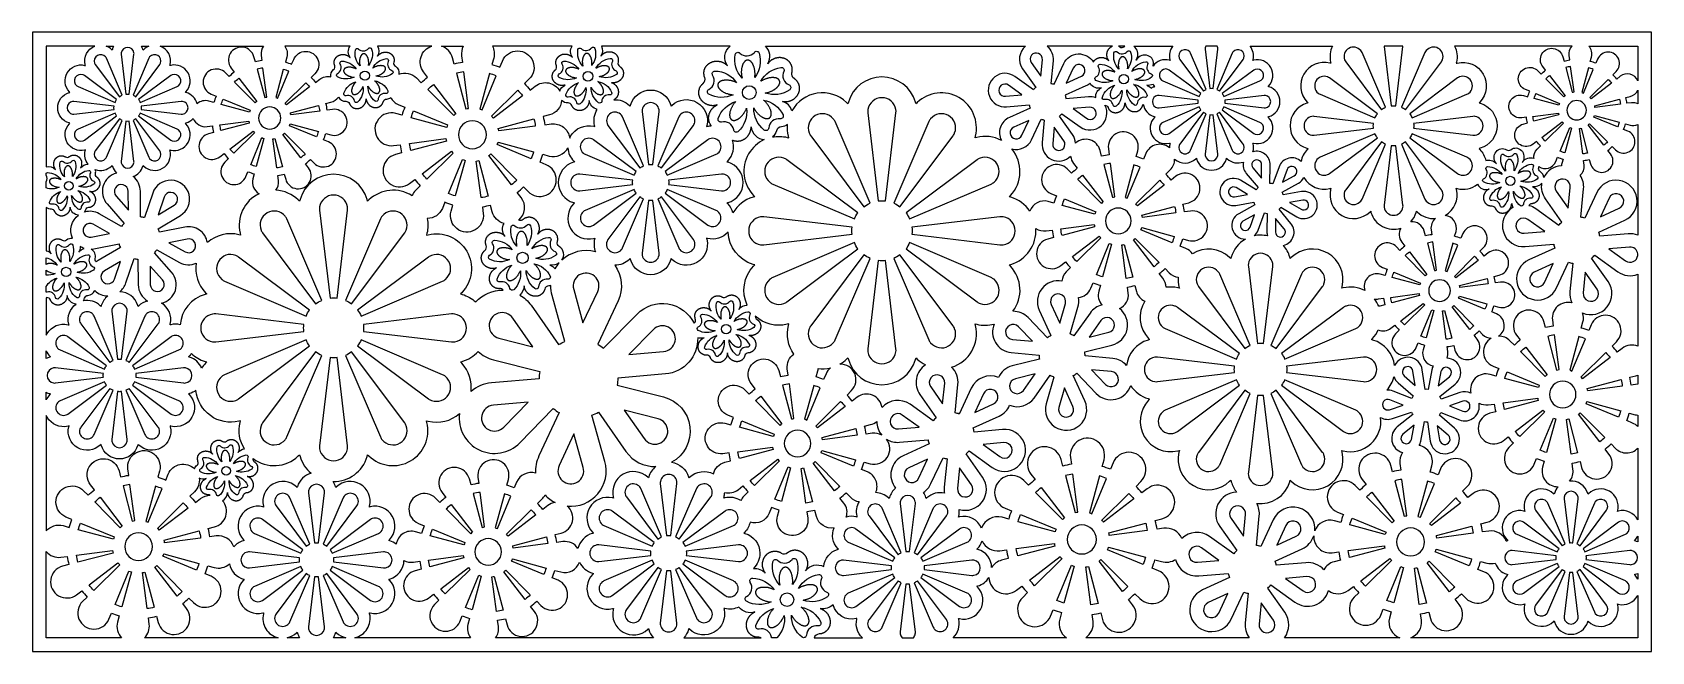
# Model space of a CAD drawing. Extents: x 222 to 1391, y 212 to 660.
import ezdxf

# ---------------------------------------------------------------- set-up
doc = ezdxf.new("R2010")
doc.units = 0
doc.layers.add('LAYER_01', color=5, linetype='CONTINUOUS')

msp = doc.modelspace()

# ---------------------------------------------------------------- linework, layer by layer
at = {"layer": 'LAYER_01'}
msp.add_lwpolyline([(222.5, 212.5), (1391.3, 212.5), (1391.3, 659.8), (222.5, 659.8)], close=True, dxfattribs=at)
for points in [[(239.2, 560.8), (239.1, 560.9), (239, 561), (238.9, 561.1), (238.9, 561.2), (238.8, 561.3), (238.8, 561.4), (238.7, 561.5), (238.6, 561.6), (238.6, 561.8), (238.5, 561.9), (238.5, 562), (238.4, 562.1), (238.4, 562.2), (238.3, 562.3), (238.3, 562.5), (238.2, 562.6), (238.2, 562.7), (238.1, 562.8), (238.1, 563), (238.1, 563.1), (238, 563.2), (238, 563.4), (238, 563.5), (238, 563.6), (238, 563.8), (237.9, 563.9), (237.9, 564), (237.9, 564.2), (237.9, 564.3), (237.9, 564.4), (237.9, 564.6), (237.9, 564.7), (237.9, 564.8), (237.9, 565), (237.9, 565.1), (237.9, 565.3), (237.9, 565.4), (237.9, 565.5), (238, 565.7), (238, 565.8), (238, 565.9), (238, 566.1), (238.1, 566.2), (238.1, 566.3), (238.1, 566.4), (238.2, 566.6), (238.2, 566.7), (238.3, 566.8), (238.3, 566.9), (238.4, 567.1), (238.4, 567.2), (238.5, 567.3), (238.5, 567.4), (238.6, 567.5), (238.6, 567.6), (238.7, 567.8), (238.7, 567.9), (238.8, 568), (238.9, 568.1), (238.9, 568.2), (239, 568.3), (239.1, 568.4), (239.1, 568.5), (239.2, 568.6), (239.3, 568.6), (239.4, 568.7), (239.4, 568.8), (239.5, 568.9), (239.6, 569), (239.7, 569.1), (239.8, 569.2), (239.9, 569.3), (240, 569.3), (240.1, 569.4), (240.1, 569.5), (240.2, 569.6), (240.3, 569.6), (240.4, 569.7), (240.5, 569.8), (240.7, 569.8), (240.8, 569.9), (240.9, 570), (241, 570), (241.1, 570.1), (241.2, 570.1), (241.3, 570.2), (241.4, 570.2), (241.6, 570.3), (241.7, 570.3), (241.8, 570.4), (241.9, 570.4), (242, 570.5), (242.2, 570.5), (242.3, 570.5), (242.4, 570.5), (242.5, 570.6), (242.7, 570.6), (242.8, 570.6), (242.9, 570.6), (243, 570.6), (243.2, 570.6), (243.3, 570.6), (243.4, 570.6), (243.5, 570.6), (243.7, 570.6), (243.8, 570.6), (243.9, 570.6), (244, 570.6), (244.2, 570.6), (244.3, 570.6), (244.4, 570.6), (244.5, 570.5), (244.6, 570.5), (244.8, 570.5), (244.9, 570.4), (245, 570.4), (245.1, 570.4), (245.2, 570.3), (245.3, 570.3), (245.4, 570.2), (245.6, 570.2), (245.7, 570.1), (245.8, 570.1), (245.9, 570), (246, 570), (246.1, 569.9), (246.2, 569.9), (246.3, 569.8, 0.325426), (249.1, 570), (249.2, 570), (249.3, 570.1), (249.4, 570.2), (249.5, 570.2), (249.6, 570.3), (249.7, 570.4), (249.8, 570.4), (249.9, 570.5), (250, 570.5), (250.1, 570.6), (250.2, 570.6), (250.3, 570.7), (250.4, 570.7), (250.6, 570.8), (250.7, 570.8), (250.8, 570.9), (250.9, 570.9), (251, 570.9), (251.1, 571), (251.3, 571), (251.4, 571), (251.5, 571.1), (251.6, 571.1), (251.8, 571.1), (251.9, 571.1), (252, 571.1), (252.1, 571.1), (252.3, 571.1), (252.4, 571.1), (252.5, 571.1), (252.6, 571.1), (252.8, 571.1), (252.9, 571.1), (253, 571.1), (253.1, 571.1), (253.3, 571.1), (253.4, 571), (253.5, 571), (253.6, 571), (253.8, 571), (253.9, 570.9), (254, 570.9), (254.1, 570.8), (254.2, 570.8), (254.4, 570.8), (254.5, 570.7), (254.6, 570.7), (254.7, 570.6), (254.8, 570.6), (254.9, 570.5), (255, 570.4), (255.1, 570.4), (255.2, 570.3), (255.3, 570.2), (255.4, 570.2), (255.5, 570.1), (255.6, 570), (255.7, 570), (255.8, 569.9), (255.9, 569.8), (256, 569.7), (256.1, 569.7), (256.2, 569.6), (256.3, 569.5), (256.3, 569.4), (256.4, 569.3), (256.5, 569.2), (256.6, 569.1), (256.7, 569), (256.7, 568.9), (256.8, 568.8), (256.9, 568.7), (257, 568.6), (257, 568.5), (257.1, 568.4), (257.2, 568.3), (257.2, 568.2), (257.3, 568.1), (257.3, 568), (257.4, 567.9), (257.5, 567.8), (257.5, 567.6), (257.6, 567.5), (257.6, 567.4), (257.7, 567.3), (257.7, 567.1), (257.7, 567), (257.8, 566.9), (257.8, 566.7), (257.9, 566.6), (257.9, 566.5), (257.9, 566.3), (257.9, 566.2), (258, 566.1), (258, 565.9), (258, 565.8), (258, 565.7), (258, 565.5), (258, 565.4), (258, 565.3), (258.1, 565.1), (258.1, 565), (258, 564.9), (258, 564.7), (258, 564.6), (258, 564.5), (258, 564.3), (258, 564.2), (258, 564.1), (258, 563.9), (257.9, 563.8), (257.9, 563.7), (257.9, 563.5), (257.8, 563.4), (257.8, 563.3), (257.8, 563.2), (257.7, 563), (257.7, 562.9), (257.6, 562.8), (257.6, 562.7), (257.6, 562.6), (257.5, 562.4), (257.5, 562.3), (257.4, 562.2), (257.3, 562.1), (257.3, 562), (257.2, 561.9), (257.2, 561.8, -0.247551), (262.7, 564.5, -0.234641), (260.6, 574.2), (260.7, 574.8), (260.2, 574.7, -0.748967), (249.2, 593.7), (249.6, 594.1), (249, 594.3, -0.748967), (249, 616.3), (249.6, 616.4), (249.2, 616.9, -0.748967), (260.2, 635.9), (260.7, 635.8), (260.6, 636.3, -0.377818), (267.6, 649.8), (232.5, 649.8), (232.5, 562.7, -0.283457)], [(287.3, 614.3), (275.9, 641.1, 0.07087), (275.3, 642, 0.847522), (267.4, 637.4, 0.07087), (267.9, 636.5), (285.3, 613.2, -0.059227)], [(281.1, 649.8, 0.053576), (280.2, 647.5), (280, 646.9), (279.6, 647.3, 0.099769), (275.8, 649.8)], [(292.4, 615.1), (295.8, 643.9, 0.07087), (295.8, 645, 0.847522), (286.6, 645, 0.07087), (286.6, 643.9), (290, 615.1, -0.059227)], [(297.1, 613.2), (314.5, 636.5, 0.07087), (315, 637.4, 0.847522), (307.1, 642, 0.07087), (306.6, 641.1), (295.1, 614.3, -0.059227)], [(306.6, 649.8, 0.099769), (302.8, 647.3), (302.4, 646.9), (302.2, 647.5, 0.053576), (301.3, 649.8)], [(314.8, 649.8), (389.3, 649.8, 0.187394), (387.6, 643.1), (388.1, 639.4, 0.028815), (383.4, 638.5), (382.4, 642.1, 1.22196), (365.9, 634), (368.2, 631, 0.028815), (364.5, 627.8), (361.9, 630.5, 1.22196), (351.6, 615.1), (355.1, 613.7, 0.028815), (353.5, 609.1), (349.9, 610.1, 0.248487), (341.3, 608.2, 0.263151), (333.4, 616.3), (332.9, 616.4), (333.2, 616.9, 0.748967), (322.3, 635.9), (321.7, 635.8), (321.8, 636.3, 0.377818)], [(451.9, 641.5, -0.322093), (451.8, 649.8), (404.7, 649.8, -0.222455), (406.1, 641.9), (405.1, 638.3, -0.028815), (409.6, 636.7), (411.1, 640.2, -1.22196), (426.4, 629.9), (423.7, 627.2, -0.028815), (426.9, 623.6), (429.9, 625.9, -0.227164), (437.9, 627.6, -0.25874), (439.9, 632.9, 0.325426), (440.7, 635.9), (440.7, 636), (440.6, 636.1), (440.6, 636.2), (440.6, 636.3), (440.5, 636.5), (440.5, 636.6), (440.5, 636.7), (440.4, 636.9), (440.4, 637), (440.4, 637.1), (440.4, 637.2), (440.4, 637.4), (440.3, 637.5), (440.3, 637.6), (440.3, 637.8), (440.3, 637.9), (440.3, 638), (440.3, 638.2), (440.3, 638.3), (440.3, 638.4), (440.4, 638.6), (440.4, 638.7), (440.4, 638.8), (440.4, 639), (440.4, 639.1), (440.5, 639.3), (440.5, 639.4), (440.5, 639.5), (440.6, 639.7), (440.6, 639.8), (440.7, 639.9), (440.7, 640), (440.8, 640.2), (440.8, 640.3), (440.9, 640.4), (441, 640.5), (441, 640.7), (441.1, 640.8), (441.2, 640.9), (441.2, 641), (441.3, 641.1), (441.4, 641.2), (441.5, 641.4), (441.6, 641.5), (441.6, 641.6), (441.7, 641.7), (441.8, 641.8), (441.9, 641.9), (442, 642), (442.1, 642.1), (442.2, 642.2), (442.3, 642.3), (442.4, 642.3), (442.5, 642.4), (442.6, 642.5), (442.7, 642.6), (442.8, 642.7), (442.9, 642.7), (443, 642.8), (443.2, 642.9), (443.3, 642.9), (443.4, 643), (443.5, 643.1), (443.6, 643.1), (443.7, 643.2), (443.8, 643.2), (444, 643.3), (444.1, 643.3), (444.2, 643.4), (444.3, 643.4), (444.5, 643.5), (444.6, 643.5), (444.7, 643.6), (444.8, 643.6), (445, 643.6), (445.1, 643.7), (445.3, 643.7), (445.4, 643.7), (445.5, 643.7), (445.7, 643.8), (445.8, 643.8), (446, 643.8), (446.1, 643.8), (446.2, 643.8), (446.4, 643.8), (446.5, 643.8), (446.7, 643.8), (446.8, 643.8), (447, 643.8), (447.1, 643.8), (447.3, 643.8), (447.4, 643.8), (447.6, 643.8), (447.7, 643.7), (447.9, 643.7), (448, 643.7), (448.2, 643.7), (448.3, 643.6), (448.4, 643.6), (448.6, 643.6), (448.7, 643.5), (448.9, 643.5), (449, 643.4), (449.2, 643.4), (449.3, 643.3), (449.4, 643.3), (449.6, 643.2), (449.7, 643.1), (449.8, 643.1), (450, 643), (450.1, 642.9), (450.2, 642.9), (450.3, 642.8), (450.4, 642.7), (450.6, 642.6), (450.7, 642.6), (450.8, 642.5), (450.9, 642.4), (451, 642.3), (451.1, 642.2), (451.2, 642.1), (451.3, 642), (451.4, 641.9), (451.5, 641.9), (451.6, 641.8), (451.7, 641.7), (451.8, 641.6)], [(465, 648.1, -0.600851), (467.3, 647.7, -0.240682), (465.2, 635.9), (465.2, 636.2), (465.2, 636.5), (465.3, 636.8), (465.3, 637.1), (465.3, 637.4), (465.3, 637.7), (465.3, 638), (465.3, 638.2), (465.3, 638.5), (465.2, 638.8), (465.2, 639.1), (465.2, 639.4), (465.1, 639.7), (465.1, 640), (465, 640.3), (464.9, 640.5), (464.8, 640.8), (464.8, 641.1), (464.7, 641.4), (464.6, 641.6), (464.5, 641.8), (464.4, 641.9), (464.4, 642), (464.3, 642.2), (464.3, 642.3), (464.2, 642.4), (464.1, 642.5), (464.1, 642.6), (464, 642.7), (463.9, 642.8), (463.9, 642.9), (463.8, 643), (463.7, 643.1), (463.6, 643.2), (463.6, 643.3), (463.5, 643.4), (463.4, 643.5), (463.3, 643.6), (463.3, 643.6), (463.2, 643.7), (463.1, 643.8), (463, 643.8), (463, 643.9), (462.9, 644), (462.8, 644), (462.8, 644), (462.8, 644), (462.7, 644.1), (462.7, 644.1), (462.6, 644.1), (462.6, 644.1), (462.6, 644.1), (462.5, 644.2), (462.5, 644.2), (462.4, 644.2), (462.4, 644.2), (462.4, 644.2), (462.3, 644.2), (462.3, 644.2), (462.2, 644.3), (462.2, 644.3), (462.2, 644.3), (462.1, 644.3), (462.1, 644.3), (462, 644.3), (462, 644.3), (462, 644.3), (461.9, 644.3), (461.9, 644.3), (461.9, 644.3), (461.8, 644.3), (461.8, 644.3), (461.7, 644.3), (461.7, 644.3), (461.7, 644.3), (461.6, 644.3), (461.6, 644.3), (461.6, 644.3), (461.5, 644.3), (461.5, 644.3), (461.4, 644.3), (461.4, 644.3), (461.4, 644.3), (461.3, 644.3), (461.3, 644.3), (461.3, 644.3), (461.2, 644.3), (461.2, 644.2), (461.1, 644.2), (461.1, 644.2), (461.1, 644.2), (461, 644.2), (461, 644.2), (461, 644.2), (460.9, 644.1), (460.9, 644.1), (460.8, 644.1), (460.8, 644.1), (460.8, 644.1), (460.7, 644), (460.7, 644), (460.7, 644), (460.6, 644), (460.6, 643.9), (460.5, 643.9), (460.5, 643.9), (460.5, 643.8), (460.4, 643.8), (460.4, 643.8), (460.3, 643.7), (460.2, 643.6), (460.1, 643.5), (460.1, 643.5), (460, 643.4), (459.9, 643.3), (459.9, 643.2), (459.8, 643.1), (459.7, 643), (459.7, 642.9), (459.6, 642.8), (459.6, 642.7), (459.5, 642.6), (459.4, 642.5), (459.4, 642.4), (459.3, 642.2), (459.3, 642.1), (459.2, 642), (459.2, 641.9), (459.1, 641.7), (459.1, 641.6), (459.1, 641.5), (459, 641.3), (458.9, 641.1), (458.9, 640.8), (458.8, 640.5), (458.8, 640.2), (458.7, 639.9), (458.7, 639.6), (458.7, 639.3), (458.6, 639), (458.6, 638.7), (458.6, 638.4), (458.6, 638.2), (458.7, 637.9), (458.7, 637.6), (458.7, 637.3), (458.7, 637), (458.8, 636.7), (458.8, 636.4), (458.9, 636.1), (459, 635.8), (459, 635.5, -0.240682), (455.6, 647, -0.600851), (457.9, 647.7, 0.44119)], [(471.6, 642.6), (471.7, 642.7), (471.7, 642.8), (471.8, 642.9), (471.9, 643), (472, 643.1), (472.1, 643.2), (472.2, 643.3), (472.3, 643.4), (472.4, 643.5), (472.5, 643.6), (472.6, 643.7), (472.7, 643.8), (472.8, 643.9), (472.9, 644), (473, 644), (473.1, 644.1), (473.2, 644.2), (473.4, 644.3), (473.5, 644.4), (473.6, 644.5), (473.7, 644.5), (473.9, 644.6), (474, 644.7), (474.1, 644.7), (474.3, 644.8), (474.4, 644.9), (474.5, 644.9), (474.7, 645), (474.8, 645), (474.9, 645.1), (475.1, 645.1), (475.2, 645.2), (475.4, 645.2), (475.5, 645.3), (475.7, 645.3), (475.8, 645.3), (475.9, 645.4), (476.1, 645.4), (476.2, 645.4), (476.4, 645.4), (476.5, 645.5), (476.7, 645.5), (476.8, 645.5), (477, 645.5), (477.1, 645.5), (477.3, 645.5), (477.4, 645.5), (477.6, 645.5), (477.7, 645.5), (477.8, 645.5), (478, 645.5), (478.1, 645.5), (478.3, 645.5), (478.4, 645.4), (478.5, 645.4), (478.7, 645.4), (478.8, 645.4), (478.9, 645.3), (479.1, 645.3), (479.2, 645.3), (479.3, 645.2), (479.4, 645.2), (479.6, 645.1), (479.7, 645.1), (479.8, 645.1), (479.9, 645), (480, 645), (480.1, 644.9), (480.3, 644.8), (480.4, 644.8), (480.5, 644.7), (480.6, 644.7), (480.7, 644.6), (480.8, 644.5), (481, 644.4), (481.1, 644.4), (481.2, 644.3), (481.3, 644.2), (481.4, 644.1), (481.5, 644), (481.6, 644), (481.7, 643.9), (481.8, 643.8), (481.9, 643.7), (482, 643.6), (482.1, 643.5), (482.2, 643.4), (482.3, 643.3), (482.3, 643.2), (482.4, 643), (482.5, 642.9), (482.6, 642.8), (482.7, 642.7), (482.7, 642.6), (482.8, 642.5), (482.9, 642.3), (482.9, 642.2), (483, 642.1), (483.1, 642), (483.1, 641.8), (483.2, 641.7), (483.2, 641.6), (483.3, 641.5), (483.3, 641.3), (483.3, 641.2), (483.4, 641.1), (483.4, 640.9), (483.4, 640.8), (483.5, 640.7), (483.5, 640.5), (483.5, 640.4), (483.5, 640.3), (483.5, 640.1), (483.5, 640), (483.5, 639.9), (483.5, 639.7), (483.5, 639.6), (483.5, 639.5), (483.5, 639.3), (483.5, 639.2), (483.5, 639.1), (483.5, 638.9), (483.5, 638.8), (483.5, 638.7), (483.4, 638.6), (483.4, 638.4), (483.4, 638.3), (483.3, 638.2, 0.325426), (484.5, 635.3, -0.304546), (487, 629.5, -0.308722), (499.8, 626.8), (503.2, 623.4, -0.028815), (507.7, 627.4), (504.9, 631.2, -0.523403), (510.8, 649.8), (471.5, 649.8, -0.268761)], [(533.5, 649.8, 0.154131), (532.3, 642.7), (532.9, 638, 0.028815), (526.9, 636.9), (525.7, 641.4, 0.259649), (517.7, 649.8)], [(612.4, 641.6, -0.302825), (612, 649.8), (554.5, 649.8, -0.188767), (555.5, 641.2), (554.2, 636.6, -0.028815), (560, 634.6), (561.8, 639, -1.22196), (581.1, 626.1), (577.7, 622.7, -0.028815), (581.7, 618.1), (585.5, 621, -0.461806), (603.1, 617.3, -0.21347), (607.1, 621.7), (607, 621.7), (606.9, 621.6), (606.7, 621.6), (606.6, 621.5), (606.5, 621.5), (606.3, 621.5), (606.2, 621.5), (606.1, 621.4), (605.9, 621.4), (605.8, 621.4), (605.6, 621.4), (605.5, 621.4), (605.3, 621.4), (605.2, 621.3), (605, 621.3), (604.9, 621.3), (604.7, 621.3), (604.6, 621.3), (604.4, 621.4), (604.3, 621.4), (604.1, 621.4), (604, 621.4), (603.8, 621.4), (603.7, 621.4), (603.5, 621.5), (603.4, 621.5), (603.2, 621.5), (603.1, 621.6), (602.9, 621.6), (602.8, 621.6), (602.6, 621.7), (602.5, 621.7), (602.3, 621.8), (602.2, 621.8), (602, 621.9), (601.9, 622), (601.7, 622), (601.6, 622.1), (601.5, 622.2), (601.3, 622.2), (601.2, 622.3), (601.1, 622.4), (600.9, 622.5), (600.8, 622.5), (600.7, 622.6), (600.5, 622.7), (600.4, 622.8), (600.3, 622.9), (600.2, 623), (600.1, 623.1), (600, 623.2), (599.8, 623.3), (599.7, 623.4), (599.6, 623.5), (599.5, 623.6), (599.4, 623.7), (599.3, 623.8), (599.3, 623.9), (599.2, 624), (599.1, 624.1), (599, 624.2), (598.9, 624.3), (598.8, 624.4), (598.8, 624.5), (598.7, 624.7), (598.6, 624.8), (598.5, 624.9), (598.5, 625), (598.4, 625.1), (598.4, 625.2), (598.3, 625.4), (598.2, 625.5), (598.2, 625.6), (598.1, 625.7), (598.1, 625.9), (598, 626), (598, 626.1), (597.9, 626.3), (597.9, 626.4), (597.9, 626.5), (597.8, 626.7), (597.8, 626.8), (597.8, 627), (597.8, 627.1), (597.7, 627.2), (597.7, 627.4), (597.7, 627.5), (597.7, 627.7), (597.7, 627.8), (597.7, 628), (597.7, 628.1), (597.7, 628.3), (597.7, 628.4), (597.7, 628.5), (597.7, 628.7), (597.7, 628.8), (597.8, 629), (597.8, 629.1), (597.8, 629.3), (597.9, 629.4), (597.9, 629.5), (597.9, 629.7), (598, 629.8), (598, 629.9), (598.1, 630.1), (598.1, 630.2), (598.2, 630.3), (598.2, 630.5), (598.3, 630.6), (598.4, 630.7), (598.4, 630.9), (598.5, 631), (598.6, 631.1), (598.6, 631.2), (598.7, 631.3), (598.8, 631.4), (598.9, 631.6), (599, 631.7), (599, 631.8), (599.1, 631.9), (599.2, 632), (599.3, 632.1), (599.4, 632.2), (599.5, 632.3), (599.6, 632.4), (599.7, 632.4), (599.8, 632.5), (599.9, 632.6, 0.325426), (600.7, 635.8), (600.7, 635.9), (600.6, 636), (600.6, 636.1), (600.6, 636.3), (600.5, 636.4), (600.5, 636.5), (600.5, 636.6), (600.4, 636.8), (600.4, 636.9), (600.4, 637), (600.4, 637.2), (600.4, 637.3), (600.3, 637.5), (600.3, 637.6), (600.3, 637.7), (600.3, 637.9), (600.3, 638), (600.3, 638.2), (600.3, 638.3), (600.3, 638.4), (600.4, 638.6), (600.4, 638.7), (600.4, 638.9), (600.4, 639), (600.5, 639.1), (600.5, 639.3), (600.5, 639.4), (600.6, 639.6), (600.6, 639.7), (600.6, 639.8), (600.7, 640), (600.7, 640.1), (600.8, 640.2), (600.9, 640.4), (600.9, 640.5), (601, 640.6), (601.1, 640.8), (601.1, 640.9), (601.2, 641), (601.3, 641.1), (601.4, 641.2), (601.4, 641.4), (601.5, 641.5), (601.6, 641.6), (601.7, 641.7), (601.8, 641.8), (601.9, 641.9), (602, 642), (602.1, 642.1), (602.2, 642.2), (602.3, 642.3), (602.4, 642.4), (602.5, 642.5), (602.6, 642.6), (602.7, 642.7), (602.8, 642.8), (602.9, 642.8), (603.1, 642.9), (603.2, 643), (603.3, 643.1), (603.4, 643.1), (603.5, 643.2), (603.6, 643.3), (603.8, 643.3), (603.9, 643.4), (604, 643.4), (604.1, 643.5), (604.2, 643.5), (604.4, 643.6), (604.5, 643.6), (604.6, 643.7), (604.8, 643.7), (604.9, 643.8), (605, 643.8), (605.2, 643.9), (605.3, 643.9), (605.5, 643.9), (605.6, 643.9), (605.8, 644), (605.9, 644), (606.1, 644), (606.2, 644), (606.4, 644), (606.5, 644.1), (606.7, 644.1), (606.8, 644.1), (607, 644.1), (607.1, 644.1), (607.3, 644.1), (607.4, 644), (607.6, 644), (607.7, 644), (607.9, 644), (608, 644), (608.2, 644), (608.4, 643.9), (608.5, 643.9), (608.7, 643.9), (608.8, 643.8), (609, 643.8), (609.1, 643.7), (609.3, 643.7), (609.4, 643.6), (609.6, 643.6), (609.7, 643.5), (609.8, 643.5), (610, 643.4), (610.1, 643.3), (610.3, 643.3), (610.4, 643.2), (610.5, 643.1), (610.7, 643.1), (610.8, 643), (610.9, 642.9), (611, 642.8), (611.2, 642.8), (611.3, 642.7), (611.4, 642.6), (611.5, 642.5), (611.6, 642.4), (611.7, 642.3), (611.8, 642.2), (611.9, 642.1), (612, 642), (612.1, 641.9), (612.2, 641.8), (612.3, 641.7)], [(626.1, 648.5, -0.600851), (628.5, 648.1, -0.240682), (626.2, 635.8), (626.3, 636.1), (626.3, 636.4), (626.4, 636.7), (626.4, 637), (626.4, 637.3), (626.4, 637.6), (626.4, 637.9), (626.4, 638.2), (626.3, 638.5), (626.3, 638.8), (626.3, 639.1), (626.2, 639.4), (626.2, 639.7), (626.1, 640), (626.1, 640.3), (626, 640.6), (625.9, 640.9), (625.8, 641.2), (625.7, 641.5), (625.6, 641.8), (625.6, 641.9), (625.5, 642), (625.4, 642.2), (625.4, 642.3), (625.3, 642.4), (625.2, 642.6), (625.2, 642.7), (625.1, 642.8), (625, 642.9), (625, 643), (624.9, 643.1), (624.8, 643.2), (624.7, 643.3), (624.7, 643.4), (624.6, 643.5), (624.5, 643.6), (624.4, 643.7), (624.3, 643.8), (624.3, 643.9), (624.2, 643.9), (624.1, 644), (624, 644.1), (623.9, 644.1), (623.9, 644.2), (623.8, 644.2), (623.8, 644.2), (623.7, 644.3), (623.7, 644.3), (623.6, 644.3), (623.6, 644.3), (623.6, 644.4), (623.5, 644.4), (623.5, 644.4), (623.4, 644.4), (623.4, 644.4), (623.4, 644.4), (623.3, 644.5), (623.3, 644.5), (623.2, 644.5), (623.2, 644.5), (623.1, 644.5), (623.1, 644.5), (623.1, 644.5), (623, 644.5), (623, 644.5), (622.9, 644.6), (622.9, 644.6), (622.9, 644.6), (622.8, 644.6), (622.8, 644.6), (622.7, 644.6), (622.7, 644.6), (622.7, 644.6), (622.6, 644.6), (622.6, 644.6), (622.6, 644.6), (622.5, 644.6), (622.5, 644.6), (622.4, 644.6), (622.4, 644.6), (622.4, 644.6), (622.3, 644.5), (622.3, 644.5), (622.2, 644.5), (622.2, 644.5), (622.2, 644.5), (622.1, 644.5), (622.1, 644.5), (622, 644.5), (622, 644.5), (622, 644.4), (621.9, 644.4), (621.9, 644.4), (621.9, 644.4), (621.8, 644.4), (621.8, 644.4), (621.7, 644.3), (621.7, 644.3), (621.7, 644.3), (621.6, 644.3), (621.6, 644.2), (621.5, 644.2), (621.5, 644.2), (621.5, 644.2), (621.4, 644.1), (621.4, 644.1), (621.3, 644.1), (621.3, 644), (621.2, 644), (621.2, 643.9), (621.1, 643.8), (621, 643.8), (620.9, 643.7), (620.9, 643.6), (620.8, 643.5), (620.7, 643.4), (620.6, 643.3), (620.6, 643.2), (620.5, 643.1), (620.5, 643), (620.4, 642.9), (620.3, 642.8), (620.3, 642.7), (620.2, 642.5), (620.2, 642.4), (620.1, 642.3), (620, 642.1), (620, 642), (620, 641.9), (619.9, 641.7), (619.9, 641.6), (619.8, 641.5), (619.7, 641.2), (619.7, 640.9), (619.6, 640.6), (619.6, 640.3), (619.5, 640), (619.5, 639.7), (619.5, 639.4), (619.4, 639), (619.4, 638.7), (619.4, 638.4), (619.4, 638.1), (619.5, 637.9), (619.5, 637.6), (619.5, 637.3), (619.5, 637), (619.6, 636.6), (619.6, 636.3), (619.7, 636), (619.8, 635.7), (619.8, 635.4, -0.240682), (616.3, 647.4, -0.600851), (618.6, 648.1, 0.44119)], [(640.4, 623.5), (640.5, 623.5), (640.6, 623.4), (640.8, 623.4), (640.9, 623.3), (641, 623.3), (641.1, 623.2), (641.3, 623.2), (641.4, 623.1), (641.5, 623), (641.7, 623), (641.8, 622.9), (641.9, 622.8), (642, 622.8), (642.2, 622.7), (642.3, 622.6), (642.4, 622.5), (642.5, 622.4), (642.6, 622.3), (642.8, 622.2), (642.9, 622.1), (643, 622), (643.1, 621.9), (643.2, 621.8), (643.3, 621.7), (643.4, 621.6), (643.6, 621.5), (643.7, 621.4), (643.8, 621.3), (643.9, 621.2), (644, 621), (644, 620.9), (644.1, 620.8), (644.2, 620.7), (644.3, 620.5), (644.4, 620.4), (644.5, 620.3), (644.6, 620.1), (644.6, 620), (644.7, 619.9), (644.8, 619.7), (644.8, 619.6), (644.9, 619.4), (645, 619.3), (645, 619.2), (645.1, 619), (645.1, 618.9), (645.2, 618.7), (645.2, 618.6), (645.3, 618.4), (645.3, 618.3), (645.3, 618.2), (645.4, 618), (645.4, 617.9), (645.4, 617.7), (645.4, 617.6), (645.4, 617.4), (645.5, 617.3), (645.5, 617.2), (645.5, 617), (645.5, 616.9), (645.5, 616.8), (645.5, 616.6), (645.5, 616.5), (645.5, 616.4), (645.5, 616.2), (645.5, 616), (645.4, 615.8), (645.4, 615.6), (645.4, 615.4), (645.3, 615.2), (645.3, 615), (645.2, 614.8), (645.2, 614.6), (645.1, 614.4), (645, 614.3), (645, 614.1), (644.9, 613.9), (644.8, 613.7), (644.7, 613.5), (644.6, 613.3), (644.5, 613.2), (644.4, 613), (644.3, 612.8), (644.1, 612.7), (644, 612.5), (643.9, 612.4), (643.7, 612.2), (643.6, 612.1), (643.4, 611.9), (643.3, 611.8), (643.1, 611.7), (642.9, 611.6), (642.8, 611.4), (642.6, 611.3), (642.4, 611.2), (642.2, 611.1, -0.205807), (653.5, 607), (654, 606.4), (654.2, 607.2, -0.748967), (683.3, 607.2), (683.5, 606.4), (684.1, 607, -0.748967), (709.3, 592.4), (709.1, 591.7), (709.8, 591.9, -0.045328), (712.5, 592.3), (712.4, 592.4), (712.4, 592.5), (712.2, 592.7), (712, 593), (711.9, 593.2), (711.7, 593.5), (711.6, 593.8), (711.5, 594), (711.3, 594.3), (711.2, 594.6), (711.1, 594.8), (711, 595.1), (711, 595.4), (710.9, 595.7), (710.8, 595.9), (710.8, 596.2), (710.7, 596.5), (710.7, 596.7), (710.7, 596.9), (710.7, 597), (710.6, 597.2), (710.6, 597.4), (710.6, 597.6), (710.6, 597.8), (710.6, 598), (710.6, 598.2), (710.6, 598.4), (710.6, 598.6), (710.7, 598.8), (710.7, 599), (710.7, 599.3), (710.7, 599.5), (710.8, 599.7), (710.8, 599.9), (710.9, 600.1), (710.9, 600.3), (711, 600.5), (711, 600.7), (711.1, 600.9), (711.1, 601.1), (711.2, 601.3), (711.3, 601.5), (711.4, 601.7), (711.5, 601.9), (711.5, 602.1), (711.6, 602.3), (711.7, 602.5), (711.8, 602.7), (711.9, 602.9), (712.1, 603.1), (712.2, 603.3), (712.3, 603.5), (712.4, 603.7), (712.5, 603.8), (712.7, 604), (712.8, 604.2), (712.9, 604.4), (713.1, 604.5), (713.2, 604.7), (713.4, 604.9), (713.5, 605), (713.7, 605.2), (713.8, 605.3), (714, 605.5), (714.1, 605.6), (714.3, 605.8), (714.4, 605.9), (714.6, 606), (714.8, 606.2), (714.9, 606.3), (715.1, 606.4), (715.3, 606.5), (715.4, 606.6), (715.6, 606.7), (715.8, 606.8), (716, 606.9), (716.1, 607), (716.3, 607.1), (716.5, 607.2), (716.7, 607.3), (716.8, 607.3), (716.6, 607.3), (716.5, 607.2), (716.3, 607.2), (716.1, 607.1), (715.9, 607.1), (715.7, 607), (715.5, 607), (715.3, 607), (715.1, 606.9), (714.9, 606.9), (714.7, 606.9), (714.5, 606.9), (714.3, 606.9), (714.1, 606.8), (713.9, 606.8), (713.6, 606.8), (713.4, 606.8), (713.2, 606.8), (713, 606.9), (712.8, 606.9), (712.6, 606.9), (712.4, 606.9), (712.1, 606.9), (711.9, 607), (711.7, 607), (711.5, 607), (711.3, 607.1), (711.1, 607.1), (710.8, 607.2), (710.6, 607.3), (710.4, 607.3), (710.2, 607.4), (710, 607.5), (709.8, 607.5), (709.6, 607.6), (709.4, 607.7), (709.2, 607.8), (709, 607.9), (708.8, 608), (708.6, 608.1), (708.4, 608.2), (708.2, 608.3), (708, 608.4), (707.9, 608.5), (707.7, 608.7), (707.5, 608.8), (707.3, 608.9), (707.2, 609), (707, 609.2), (706.8, 609.3), (706.7, 609.4), (706.5, 609.6), (706.4, 609.7), (706.2, 609.9), (706.1, 610), (705.9, 610.1), (705.8, 610.3), (705.7, 610.4), (705.5, 610.6), (705.4, 610.7), (705.3, 610.9), (705.2, 611.1), (705.1, 611.2), (705, 611.4), (704.9, 611.5), (704.8, 611.7), (704.7, 611.8), (704.6, 612), (704.5, 612.2), (704.4, 612.4), (704.3, 612.5), (704.2, 612.7), (704.2, 612.9), (704.1, 613.1), (704, 613.3), (703.9, 613.4), (703.9, 613.6), (703.8, 613.8), (703.8, 614), (703.7, 614.2), (703.7, 614.4), (703.6, 614.6), (703.6, 614.8), (703.6, 615), (703.5, 615.2), (703.5, 615.4), (703.5, 615.6), (703.5, 615.8), (703.5, 616), (703.5, 616.2), (703.5, 616.4), (703.5, 616.6), (703.5, 616.8), (703.5, 617), (703.5, 617.2), (703.5, 617.4), (703.6, 617.6), (703.6, 617.8), (703.7, 618), (703.7, 618.2), (703.8, 618.4), (703.8, 618.6), (703.9, 618.8), (703.9, 619), (704, 619.2), (704.1, 619.4), (704.1, 619.6), (704.2, 619.8), (704.3, 619.9), (704.4, 620.1), (704.5, 620.3), (704.6, 620.5), (704.7, 620.6), (704.8, 620.8), (704.9, 621), (705, 621.1), (705.1, 621.3), (705.3, 621.4), (705.4, 621.6), (705.5, 621.7), (705.6, 621.9), (705.8, 622), (705.9, 622.2), (706, 622.3), (706.2, 622.4), (706.3, 622.6), (706.4, 622.7), (706.6, 622.8, 0.325426), (707.8, 627.2), (707.7, 627.4), (707.6, 627.6), (707.6, 627.8), (707.5, 627.9), (707.5, 628.1), (707.4, 628.3), (707.4, 628.5), (707.3, 628.7), (707.3, 628.9), (707.3, 629.1), (707.3, 629.3), (707.2, 629.5), (707.2, 629.6), (707.2, 629.8), (707.2, 630), (707.2, 630.2), (707.2, 630.4), (707.2, 630.6), (707.2, 630.8), (707.2, 631), (707.2, 631.2), (707.3, 631.4), (707.3, 631.6), (707.3, 631.8), (707.4, 632), (707.4, 632.2), (707.5, 632.4), (707.5, 632.6), (707.6, 632.8), (707.6, 633), (707.7, 633.2), (707.8, 633.4), (707.9, 633.6), (707.9, 633.8), (708, 634), (708.1, 634.1), (708.2, 634.3), (708.3, 634.5), (708.4, 634.7), (708.5, 634.8), (708.6, 635), (708.8, 635.2), (708.9, 635.3), (709, 635.5), (709.1, 635.7), (709.3, 635.8), (709.4, 636), (709.5, 636.1), (709.7, 636.3), (709.8, 636.4), (710, 636.5), (710.1, 636.7), (710.3, 636.8), (710.4, 636.9), (710.6, 637), (710.7, 637.2), (710.9, 637.3), (711, 637.4), (711.2, 637.5), (711.4, 637.6), (711.5, 637.7), (711.7, 637.8), (711.9, 637.9), (712, 638), (712.2, 638), (712.4, 638.1), (712.6, 638.2), (712.7, 638.3), (712.9, 638.3), (713.1, 638.4), (713.3, 638.5), (713.5, 638.5), (713.7, 638.6), (713.9, 638.6), (714.1, 638.7), (714.3, 638.7), (714.5, 638.8), (714.7, 638.8), (714.9, 638.9), (715.1, 638.9), (715.3, 638.9), (715.5, 638.9), (715.7, 639), (715.9, 639), (716.2, 639), (716.4, 639), (716.6, 639), (716.8, 639), (717, 639), (717.2, 639), (717.5, 639), (717.7, 638.9), (717.9, 638.9), (718.1, 638.9), (718.3, 638.8), (718.6, 638.8), (718.8, 638.8), (719, 638.7), (719.2, 638.7), (719.4, 638.6), (719.6, 638.5), (719.8, 638.5), (720, 638.4), (720.3, 638.3), (720.5, 638.2), (720.7, 638.2), (720.9, 638.1), (721.1, 638), (721.3, 637.9), (721.4, 637.8), (721.6, 637.7), (721.8, 637.6), (722, 637.5), (722.2, 637.4), (722.4, 637.3), (722.5, 637.1), (722.7, 637), (722.9, 636.9), (723, 636.8), (723.2, 636.6), (723.3, 636.5), (723.5, 636.4), (723.6, 636.3), (723.8, 636.1), (723.9, 636), (724.1, 635.8), (724.2, 635.7), (724.3, 635.6, -0.410444), (726.2, 649.8), (633.2, 649.8, -0.253827), (632.9, 642.8), (633, 642.9), (633.1, 643), (633.2, 643.1), (633.3, 643.2), (633.4, 643.3), (633.5, 643.4), (633.6, 643.5), (633.7, 643.6), (633.8, 643.7), (633.9, 643.8), (634, 643.9), (634.1, 644), (634.2, 644.1), (634.3, 644.2), (634.4, 644.3), (634.5, 644.4), (634.7, 644.5), (634.8, 644.5), (634.9, 644.6), (635, 644.7), (635.2, 644.8), (635.3, 644.9), (635.4, 644.9), (635.6, 645), (635.7, 645.1), (635.9, 645.1), (636, 645.2), (636.1, 645.3), (636.3, 645.3), (636.4, 645.4), (636.6, 645.4), (636.7, 645.5), (636.9, 645.5), (637, 645.6), (637.2, 645.6), (637.3, 645.6), (637.5, 645.7), (637.6, 645.7), (637.8, 645.7), (638, 645.7), (638.1, 645.8), (638.3, 645.8), (638.4, 645.8), (638.6, 645.8), (638.7, 645.8), (638.9, 645.8), (639, 645.8), (639.2, 645.8), (639.3, 645.8), (639.5, 645.8), (639.6, 645.8), (639.8, 645.8), (639.9, 645.7), (640, 645.7), (640.2, 645.7), (640.3, 645.7), (640.5, 645.6), (640.6, 645.6), (640.7, 645.6), (640.9, 645.5), (641, 645.5), (641.1, 645.5), (641.3, 645.4), (641.4, 645.4), (641.5, 645.3), (641.6, 645.3), (641.8, 645.2), (641.9, 645.2), (642, 645.1), (642.1, 645.1), (642.2, 645), (642.4, 644.9), (642.5, 644.9), (642.6, 644.8), (642.7, 644.7), (642.8, 644.6), (642.9, 644.5), (643.1, 644.5), (643.2, 644.4), (643.3, 644.3), (643.4, 644.2), (643.5, 644.1), (643.6, 644), (643.7, 643.9), (643.8, 643.8), (643.9, 643.7), (644, 643.6), (644.1, 643.5), (644.2, 643.4), (644.3, 643.2), (644.3, 643.1), (644.4, 643), (644.5, 642.9), (644.6, 642.8), (644.6, 642.6), (644.7, 642.5), (644.8, 642.4), (644.8, 642.2), (644.9, 642.1), (645, 642), (645, 641.9), (645.1, 641.7), (645.1, 641.6), (645.2, 641.4), (645.2, 641.3), (645.2, 641.2), (645.3, 641), (645.3, 640.9), (645.3, 640.8), (645.3, 640.6), (645.4, 640.5), (645.4, 640.3), (645.4, 640.2), (645.4, 640.1), (645.4, 639.9), (645.4, 639.8), (645.4, 639.6), (645.4, 639.5), (645.4, 639.4), (645.4, 639.2), (645.4, 639.1), (645.4, 639), (645.3, 638.8), (645.3, 638.7), (645.3, 638.6), (645.3, 638.4), (645.2, 638.3), (645.2, 638.2, 0.325426), (646.4, 635.2), (646.5, 635.1), (646.6, 635), (646.7, 634.9), (646.8, 634.8), (646.9, 634.8), (647, 634.7), (647.1, 634.6), (647.2, 634.5), (647.3, 634.4), (647.4, 634.3), (647.5, 634.2), (647.6, 634.1), (647.7, 634), (647.8, 633.9), (647.9, 633.8), (648, 633.7), (648, 633.6), (648.1, 633.4), (648.2, 633.3), (648.3, 633.2), (648.3, 633.1), (648.4, 633), (648.5, 632.8), (648.5, 632.7), (648.6, 632.6), (648.6, 632.4), (648.7, 632.3), (648.8, 632.2), (648.8, 632), (648.8, 631.9), (648.9, 631.8), (648.9, 631.6), (649, 631.5), (649, 631.3), (649, 631.2), (649, 631.1), (649.1, 630.9), (649.1, 630.8), (649.1, 630.6), (649.1, 630.5), (649.1, 630.3), (649.1, 630.2), (649.1, 630.1), (649.1, 629.9), (649.1, 629.8), (649.1, 629.6), (649.1, 629.5), (649, 629.3), (649, 629.2), (649, 629.1), (649, 628.9), (648.9, 628.8), (648.9, 628.7), (648.9, 628.5), (648.8, 628.4), (648.8, 628.3), (648.8, 628.1), (648.7, 628), (648.7, 627.9), (648.6, 627.7), (648.6, 627.6), (648.5, 627.5), (648.4, 627.4), (648.4, 627.2), (648.3, 627.1), (648.3, 627), (648.2, 626.9), (648.1, 626.8), (648, 626.7), (648, 626.5), (647.9, 626.4), (647.8, 626.3), (647.7, 626.2), (647.6, 626.1), (647.5, 626), (647.4, 625.9), (647.3, 625.8), (647.2, 625.7), (647.1, 625.5), (647, 625.4), (646.9, 625.3), (646.8, 625.2), (646.7, 625.1), (646.6, 625), (646.5, 624.9), (646.3, 624.9), (646.2, 624.8), (646.1, 624.7), (646, 624.6), (645.8, 624.5), (645.7, 624.4), (645.6, 624.3), (645.4, 624.3), (645.3, 624.2), (645.2, 624.1), (645, 624.1), (644.9, 624), (644.7, 623.9), (644.6, 623.9), (644.4, 623.8), (644.3, 623.8), (644.1, 623.7), (644, 623.7), (643.8, 623.6), (643.7, 623.6), (643.5, 623.6), (643.4, 623.5), (643.2, 623.5), (643.1, 623.5), (642.9, 623.4), (642.8, 623.4), (642.6, 623.4), (642.5, 623.4), (642.3, 623.4), (642.2, 623.4), (642, 623.4), (641.9, 623.4), (641.8, 623.4), (641.6, 623.4), (641.5, 623.4), (641.3, 623.4), (641.2, 623.4), (641, 623.4), (640.9, 623.4), (640.8, 623.4), (640.6, 623.5), (640.5, 623.5)], [(743.6, 645.3, -0.600851), (747.1, 644.7, -0.240682), (743.9, 627.2), (743.9, 627.7), (744, 628.1), (744, 628.6), (744.1, 629), (744.1, 629.5), (744.1, 629.9), (744.1, 630.3), (744, 630.7), (744, 631.2), (744, 631.6), (743.9, 632), (743.9, 632.4), (743.8, 632.9), (743.7, 633.3), (743.6, 633.7), (743.5, 634.1), (743.4, 634.5), (743.3, 635), (743.1, 635.4), (743, 635.8), (742.9, 636), (742.8, 636.1), (742.7, 636.3), (742.6, 636.5), (742.5, 636.7), (742.5, 636.9), (742.4, 637), (742.3, 637.2), (742.2, 637.4), (742.1, 637.5), (742, 637.7), (741.8, 637.8), (741.7, 638), (741.6, 638.1), (741.5, 638.2), (741.4, 638.4), (741.3, 638.5), (741.2, 638.6), (741.1, 638.7), (741, 638.8), (740.8, 638.9), (740.7, 639), (740.6, 639.1), (740.5, 639.2), (740.4, 639.2), (740.4, 639.2), (740.3, 639.3), (740.3, 639.3), (740.2, 639.3), (740.1, 639.4), (740.1, 639.4), (740, 639.4), (740, 639.5), (739.9, 639.5), (739.8, 639.5), (739.8, 639.5), (739.7, 639.6), (739.7, 639.6), (739.6, 639.6), (739.5, 639.6), (739.5, 639.6), (739.4, 639.6), (739.4, 639.7), (739.3, 639.7), (739.3, 639.7), (739.2, 639.7), (739.1, 639.7), (739.1, 639.7), (739, 639.7), (739, 639.7), (738.9, 639.7), (738.9, 639.7), (738.8, 639.7), (738.8, 639.7), (738.7, 639.7), (738.7, 639.7), (738.6, 639.7), (738.5, 639.7), (738.5, 639.7), (738.4, 639.7), (738.4, 639.7), (738.3, 639.7), (738.3, 639.7), (738.2, 639.7), (738.2, 639.6), (738.1, 639.6), (738, 639.6), (738, 639.6), (737.9, 639.6), (737.9, 639.6), (737.8, 639.5), (737.8, 639.5), (737.7, 639.5), (737.7, 639.5), (737.6, 639.4), (737.5, 639.4), (737.5, 639.4), (737.4, 639.4), (737.4, 639.3), (737.3, 639.3), (737.3, 639.3), (737.2, 639.2), (737.2, 639.2), (737.1, 639.1), (737, 639.1), (737, 639.1), (736.9, 639), (736.9, 639), (736.8, 638.9), (736.7, 638.8), (736.6, 638.7), (736.5, 638.6), (736.4, 638.4), (736.3, 638.3), (736.2, 638.2), (736.1, 638.1), (736, 637.9), (735.9, 637.8), (735.8, 637.6), (735.7, 637.5), (735.6, 637.3), (735.5, 637.2), (735.4, 637), (735.3, 636.8), (735.3, 636.6), (735.2, 636.5), (735.1, 636.3), (735, 636.1), (735, 635.9), (734.9, 635.7), (734.8, 635.5), (734.8, 635.3), (734.7, 634.9), (734.6, 634.5), (734.5, 634.1), (734.4, 633.6), (734.4, 633.2), (734.3, 632.8), (734.3, 632.3), (734.3, 631.9), (734.2, 631.5), (734.2, 631), (734.2, 630.6), (734.3, 630.2), (734.3, 629.8), (734.3, 629.4), (734.4, 628.9), (734.4, 628.5), (734.5, 628.1), (734.6, 627.6), (734.7, 627.2), (734.8, 626.7, -0.240682), (729.8, 643.7, -0.600851), (733.1, 644.8, 0.44119)], [(753.3, 637.1, 0.345012), (751.7, 649.8), (939.4, 649.8, 0.390278), (937.2, 633.5), (946.7, 620, 0.045299), (945, 618.3), (931.6, 627.9, 1.437059), (925.6, 606), (942, 607.4, 0.045299), (942.6, 605.1), (927.7, 598.3, 0.429837), (921.9, 581.7, 0.183678), (904.1, 583.9), (902.9, 583.6), (903.2, 584.8, 0.748967), (861.2, 609.1), (860.3, 608.2), (859.9, 609.4, 0.748967), (811.5, 609.4), (811.1, 608.2), (810.2, 609.1, 0.491118), (770.7, 603.1, 0.246864), (763.9, 609.9), (764.1, 609.9), (764.2, 609.8), (764.4, 609.8), (764.6, 609.8), (764.8, 609.8), (765, 609.7), (765.2, 609.7), (765.4, 609.7), (765.6, 609.7), (765.8, 609.7), (766, 609.7), (766.2, 609.7), (766.5, 609.7), (766.7, 609.7), (766.9, 609.7), (767.1, 609.7), (767.3, 609.8), (767.5, 609.8), (767.7, 609.8), (767.9, 609.9), (768.1, 609.9), (768.4, 610), (768.6, 610), (768.8, 610.1), (769, 610.1), (769.2, 610.2), (769.4, 610.3), (769.6, 610.3), (769.8, 610.4), (770, 610.5), (770.2, 610.6), (770.4, 610.7), (770.6, 610.8), (770.8, 610.9), (771, 611), (771.2, 611.1), (771.4, 611.2), (771.6, 611.3), (771.8, 611.4), (772, 611.6), (772.1, 611.7), (772.3, 611.8), (772.5, 611.9), (772.7, 612.1), (772.8, 612.2), (773, 612.4), (773.1, 612.5), (773.3, 612.6), (773.4, 612.8), (773.6, 612.9), (773.7, 613.1), (773.9, 613.2), (774, 613.4), (774.1, 613.6), (774.3, 613.7), (774.4, 613.9), (774.5, 614), (774.6, 614.2), (774.7, 614.4), (774.8, 614.5), (774.9, 614.7), (775, 614.9), (775.1, 615), (775.2, 615.2), (775.3, 615.4), (775.4, 615.5), (775.5, 615.7), (775.5, 615.9), (775.6, 616.1), (775.7, 616.2), (775.7, 616.4), (775.8, 616.6), (775.9, 616.8), (775.9, 617), (776, 617.2), (776, 617.4), (776.1, 617.6), (776.1, 617.8), (776.1, 618), (776.2, 618.2), (776.2, 618.4), (776.2, 618.6), (776.2, 618.8), (776.2, 619), (776.2, 619.2), (776.2, 619.4), (776.2, 619.6), (776.2, 619.8), (776.2, 620), (776.2, 620.2), (776.2, 620.4), (776.1, 620.6), (776.1, 620.8), (776.1, 621), (776, 621.2), (776, 621.4), (775.9, 621.6), (775.9, 621.8), (775.8, 622), (775.7, 622.2), (775.7, 622.4), (775.6, 622.5), (775.5, 622.7), (775.4, 622.9), (775.3, 623.1), (775.2, 623.3), (775.1, 623.5), (775, 623.6), (774.9, 623.8), (774.8, 624), (774.7, 624.1), (774.6, 624.3), (774.5, 624.4), (774.4, 624.6), (774.2, 624.8), (774.1, 624.9), (774, 625), (773.8, 625.2), (773.7, 625.3), (773.6, 625.5), (773.4, 625.6), (773.3, 625.7), (773.1, 625.8), (773, 626), (772.8, 626.1), (772.7, 626.2), (772.5, 626.3), (772.4, 626.4, -0.325426), (770.7, 630.7), (770.8, 630.8), (770.8, 631), (770.8, 631.2), (770.9, 631.4), (770.9, 631.6), (770.9, 631.8), (771, 632), (771, 632.2), (771, 632.3), (771, 632.5), (771, 632.7), (771, 632.9), (771, 633.1), (771, 633.3), (771, 633.5), (771, 633.7), (770.9, 633.9), (770.9, 634.1), (770.9, 634.3), (770.8, 634.5), (770.8, 634.7), (770.7, 634.9), (770.7, 635.1), (770.6, 635.3), (770.6, 635.5), (770.5, 635.7), (770.4, 635.9), (770.4, 636.1), (770.3, 636.2), (770.2, 636.4), (770.1, 636.6), (770, 636.8), (769.9, 637), (769.8, 637.1), (769.7, 637.3), (769.6, 637.5), (769.5, 637.7), (769.4, 637.8), (769.2, 638), (769.1, 638.1), (769, 638.3), (768.9, 638.5), (768.7, 638.6), (768.6, 638.8), (768.4, 638.9), (768.3, 639), (768.1, 639.2), (768, 639.3), (767.8, 639.4), (767.7, 639.6), (767.5, 639.7), (767.4, 639.8), (767.2, 639.9), (767, 640), (766.9, 640.1), (766.7, 640.2), (766.5, 640.3), (766.3, 640.4), (766.2, 640.5), (766, 640.6), (765.8, 640.6), (765.6, 640.7), (765.5, 640.8), (765.3, 640.9), (765.1, 640.9), (764.9, 641), (764.8, 641), (764.6, 641.1), (764.4, 641.1), (764.2, 641.2), (764, 641.2), (763.8, 641.3), (763.6, 641.3), (763.4, 641.4), (763.2, 641.4), (763, 641.4), (762.8, 641.4), (762.6, 641.4), (762.4, 641.5), (762.2, 641.5), (761.9, 641.5), (761.7, 641.5), (761.5, 641.5), (761.3, 641.5), (761.1, 641.4), (760.9, 641.4), (760.7, 641.4), (760.4, 641.4), (760.2, 641.3), (760, 641.3), (759.8, 641.3), (759.6, 641.2), (759.4, 641.2), (759.2, 641.1), (758.9, 641.1), (758.7, 641), (758.5, 640.9), (758.3, 640.9), (758.1, 640.8), (757.9, 640.7), (757.7, 640.6), (757.5, 640.5), (757.3, 640.4), (757.1, 640.3), (756.9, 640.2), (756.7, 640.1), (756.5, 640), (756.3, 639.9), (756.1, 639.8), (756, 639.7), (755.8, 639.6), (755.6, 639.4), (755.4, 639.3), (755.3, 639.2), (755.1, 639), (755, 638.9), (754.8, 638.8), (754.6, 638.6), (754.5, 638.5), (754.4, 638.3), (754.2, 638.2), (754.1, 638.1), (753.9, 637.9), (753.8, 637.8), (753.7, 637.6), (753.6, 637.5), (753.5, 637.3)], [(950.4, 628.1), (951.5, 640, 1.437059), (943.5, 637.9)], [(999.5, 639.3), (999.4, 639.4), (999.3, 639.5), (999.3, 639.6), (999.2, 639.7), (999.1, 639.8), (999, 639.9), (999, 640), (998.9, 640.2), (998.8, 640.3), (998.8, 640.4), (998.7, 640.5), (998.7, 640.7), (998.6, 640.8), (998.5, 640.9), (998.5, 641.1), (998.4, 641.2), (998.4, 641.4), (998.4, 641.5), (998.3, 641.6), (998.3, 641.8), (998.2, 641.9), (998.2, 642.1), (998.2, 642.2), (998.2, 642.4), (998.1, 642.5), (998.1, 642.7), (998.1, 642.8), (998.1, 643), (998.1, 643.1), (998.1, 643.3), (998.1, 643.4), (998.1, 643.6), (998.1, 643.7), (998.1, 643.9), (998.1, 644), (998.1, 644.2), (998.1, 644.3), (998.1, 644.5), (998.2, 644.6), (998.2, 644.8), (998.2, 644.9), (998.2, 645.1), (998.3, 645.2), (998.3, 645.4), (998.4, 645.5), (998.4, 645.7), (998.4, 645.8), (998.5, 645.9), (998.5, 646.1), (998.6, 646.2), (998.6, 646.3), (998.7, 646.5), (998.8, 646.6), (998.8, 646.7), (998.9, 646.8), (999, 647), (999, 647.1), (999.1, 647.2), (999.2, 647.3), (999.2, 647.4), (999.3, 647.5), (999.4, 647.7), (999.5, 647.8), (999.5, 647.9), (999.7, 648), (999.8, 648.2), (999.9, 648.3), (1000.1, 648.4), (1000.2, 648.6), (1000.3, 648.7), (1000.5, 648.8), (1000.7, 648.9), (1000.8, 649.1), (1001, 649.2), (1001.1, 649.3), (1001.3, 649.4), (1001.5, 649.5), (1001.7, 649.6), (1001.9, 649.7), (1002.1, 649.8), (954.9, 649.8, -0.247968), (959.2, 639.3), (957.6, 622.9, -0.045299), (960, 622.3), (966.9, 637.2, -0.604576), (988.3, 638.2), (988.3, 638.4), (988.4, 638.5), (988.5, 638.6), (988.5, 638.7), (988.6, 638.8), (988.7, 638.9), (988.7, 639), (988.8, 639.1), (988.9, 639.2), (989, 639.3), (989, 639.4), (989.1, 639.5), (989.2, 639.6), (989.3, 639.6), (989.4, 639.7), (989.5, 639.8), (989.5, 639.9), (989.6, 640), (989.7, 640.1), (989.8, 640.1), (989.9, 640.2), (990, 640.3), (990.1, 640.4), (990.2, 640.4), (990.3, 640.5), (990.4, 640.6), (990.5, 640.6), (990.6, 640.7), (990.7, 640.7), (990.8, 640.8), (990.9, 640.9), (991, 640.9), (991.1, 641), (991.2, 641), (991.4, 641.1), (991.5, 641.1), (991.6, 641.2), (991.7, 641.2), (991.9, 641.3), (992, 641.3), (992.1, 641.3), (992.3, 641.4), (992.4, 641.4), (992.5, 641.5), (992.7, 641.5), (992.8, 641.5), (993, 641.5), (993.1, 641.6), (993.2, 641.6), (993.4, 641.6), (993.5, 641.6), (993.7, 641.6), (993.8, 641.6), (994, 641.6), (994.1, 641.6), (994.3, 641.6), (994.4, 641.6), (994.6, 641.6), (994.7, 641.6), (994.9, 641.6), (995, 641.6), (995.2, 641.5), (995.3, 641.5), (995.5, 641.5), (995.6, 641.5), (995.8, 641.4), (995.9, 641.4), (996.1, 641.3), (996.2, 641.3), (996.4, 641.2), (996.5, 641.2), (996.7, 641.1), (996.8, 641.1), (996.9, 641), (997.1, 641), (997.2, 640.9), (997.3, 640.8), (997.5, 640.8), (997.6, 640.7), (997.7, 640.6), (997.9, 640.6), (998, 640.5), (998.1, 640.4), (998.2, 640.3), (998.3, 640.2), (998.4, 640.2), (998.6, 640.1), (998.7, 640), (998.8, 639.9), (998.9, 639.8), (999, 639.7), (999.1, 639.6), (999.2, 639.5), (999.3, 639.4), (999.4, 639.3), (999.4, 639.2)], [(1012.8, 646, -0.600851), (1015.2, 645.5, -0.240682), (1013, 633.5), (1013, 633.8), (1013.1, 634.1), (1013.1, 634.4), (1013.1, 634.7), (1013.1, 635), (1013.1, 635.3), (1013.1, 635.6), (1013.1, 635.9), (1013.1, 636.2), (1013.1, 636.5), (1013, 636.8), (1013, 637.1), (1012.9, 637.4), (1012.9, 637.7), (1012.8, 638), (1012.7, 638.3), (1012.7, 638.6), (1012.6, 638.8), (1012.5, 639.1), (1012.4, 639.4), (1012.3, 639.5), (1012.2, 639.7), (1012.2, 639.8), (1012.1, 639.9), (1012.1, 640), (1012, 640.2), (1011.9, 640.3), (1011.9, 640.4), (1011.8, 640.5), (1011.7, 640.6), (1011.7, 640.7), (1011.6, 640.8), (1011.5, 640.9), (1011.4, 641), (1011.4, 641.1), (1011.3, 641.2), (1011.2, 641.3), (1011.1, 641.4), (1011, 641.4), (1011, 641.5), (1010.9, 641.6), (1010.8, 641.6), (1010.7, 641.7), (1010.6, 641.7), (1010.6, 641.8), (1010.6, 641.8), (1010.5, 641.8), (1010.5, 641.8), (1010.4, 641.9), (1010.4, 641.9), (1010.4, 641.9), (1010.3, 641.9), (1010.3, 642), (1010.2, 642), (1010.2, 642), (1010.2, 642), (1010.1, 642), (1010.1, 642), (1010, 642), (1010, 642.1), (1010, 642.1), (1009.9, 642.1), (1009.9, 642.1), (1009.8, 642.1), (1009.8, 642.1), (1009.8, 642.1), (1009.7, 642.1), (1009.7, 642.1), (1009.6, 642.1), (1009.6, 642.1), (1009.6, 642.1), (1009.5, 642.1), (1009.5, 642.1), (1009.4, 642.1), (1009.4, 642.1), (1009.4, 642.1), (1009.3, 642.1), (1009.3, 642.1), (1009.3, 642.1), (1009.2, 642.1), (1009.2, 642.1), (1009.1, 642.1), (1009.1, 642.1), (1009.1, 642.1), (1009, 642.1), (1009, 642.1), (1009, 642.1), (1008.9, 642), (1008.9, 642), (1008.8, 642), (1008.8, 642), (1008.8, 642), (1008.7, 642), (1008.7, 642), (1008.6, 641.9), (1008.6, 641.9), (1008.6, 641.9), (1008.5, 641.9), (1008.5, 641.9), (1008.5, 641.8), (1008.4, 641.8), (1008.4, 641.8), (1008.3, 641.8), (1008.3, 641.7), (1008.3, 641.7), (1008.2, 641.7), (1008.2, 641.6), (1008.2, 641.6), (1008.1, 641.5), (1008, 641.5), (1007.9, 641.4), (1007.9, 641.3), (1007.8, 641.2), (1007.7, 641.2), (1007.6, 641.1), (1007.6, 641), (1007.5, 640.9), (1007.4, 640.8), (1007.4, 640.7), (1007.3, 640.6), (1007.3, 640.5), (1007.2, 640.4), (1007.1, 640.2), (1007.1, 640.1), (1007, 640), (1007, 639.9), (1006.9, 639.8), (1006.9, 639.6), (1006.8, 639.5), (1006.8, 639.4), (1006.7, 639.2), (1006.7, 639.1), (1006.6, 638.8), (1006.6, 638.5), (1006.5, 638.2), (1006.4, 637.9), (1006.4, 637.6), (1006.4, 637.3), (1006.4, 637), (1006.3, 636.7), (1006.3, 636.4), (1006.3, 636.1), (1006.3, 635.8), (1006.3, 635.6), (1006.4, 635.3), (1006.4, 635), (1006.4, 634.7), (1006.5, 634.4), (1006.5, 634.1), (1006.6, 633.8), (1006.6, 633.5), (1006.7, 633.2, -0.240682), (1003.2, 644.9, -0.600851), (1005.6, 645.6, 0.44119)], [(1006.4, 649.8, -0.045716), (1007.4, 649.2, 0.325426), (1010.6, 649.4), (1011, 649.8)], [(1019.2, 639.7), (1019.5, 640.3, 0.33569), (1018.5, 648.9, 0.053452), (1017.5, 649.8), (1045.7, 649.8, 0.232147), (1043.6, 640.1), (1043.7, 639.5), (1043.2, 639.7, 0.304428), (1031.4, 635.4), (1031.5, 635.9, 0.39142), (1027.8, 642.9, 0.33569), (1019.6, 640.3)], [(1069.8, 618.5), (1058.5, 644.7, 0.07087), (1058, 645.6, 0.847522), (1050.2, 641.2, 0.07087), (1050.7, 640.2), (1067.8, 617.4, -0.059227)], [(1069.5, 649.8, 0.066369), (1069.1, 648.6, 0.07087), (1069.1, 647.6), (1072.4, 619.3, -0.059227), (1074.7, 619.3), (1078.1, 647.6, 0.07087), (1078.1, 648.6, 0.066369), (1077.7, 649.8)], [(1079.4, 617.4), (1096.4, 640.2, 0.07087), (1096.9, 641.2, 0.847522), (1089.2, 645.6, 0.07087), (1088.6, 644.7), (1077.4, 618.5, -0.059227)], [(1117.8, 550.3, 0.045299), (1115.8, 550.6), (1116, 563.9, 0.505894), (1103.5, 573.5, 0.131151), (1103.6, 579.3), (1103.5, 579.8), (1104, 579.7, 0.748967), (1114.8, 598.3), (1114.4, 598.7), (1114.9, 598.9, 0.748967), (1114.9, 620.5), (1114.4, 620.6), (1114.8, 621, 0.748967), (1104, 639.7), (1103.5, 639.5), (1103.6, 640.1, 0.232147), (1101.4, 649.8), (1160.9, 649.8, 0.17555), (1159.6, 638.3), (1159.8, 637.4), (1159, 637.6, 0.748967), (1142.7, 609.4), (1143.3, 608.8), (1142.5, 608.6, 0.748967), (1142.5, 576), (1143.3, 575.7), (1142.7, 575.1, 0.146041), (1138.3, 566.5, 0.538436), (1122.4, 562.7)], [(1199.3, 605.7), (1182.3, 645.3, 0.07087), (1181.4, 646.6, 0.847522), (1169.7, 639.9, 0.07087), (1170.5, 638.5), (1196.3, 603.9, -0.059227)], [(1198.2, 649.8, 0.009794), (1198.2, 649.5), (1203.3, 606.7, -0.059227), (1206.7, 606.7), (1211.8, 649.5, 0.009794), (1211.8, 649.8)], [(1213.7, 603.9), (1239.5, 638.5, 0.07087), (1240.3, 639.9, 0.847522), (1228.6, 646.6, 0.07087), (1227.7, 645.3), (1210.8, 605.7, -0.059227)], [(1279.4, 564.7), (1279, 565.3, -0.33569), (1279, 573.5, -0.39142), (1286.6, 574.9, 0.325426), (1289.6, 575, -0.39142), (1297.3, 574.5, -0.33569), (1298.2, 566.3), (1297.9, 565.7), (1298.3, 566.3, -0.33569), (1306.2, 568.8, -0.007071), (1306.3, 568.7, -0.229958), (1308.7, 575.5), (1311.1, 577.8, -0.028815), (1308.3, 581), (1305.7, 579, -1.22196), (1298.6, 593.5), (1301.7, 594.3, -0.028815), (1300.9, 598.5), (1297.7, 598, -1.22196), (1298.7, 614.2), (1301.9, 613.3, -0.028815), (1303.3, 617.3), (1300.2, 618.5, -1.22196), (1309.2, 632), (1311.6, 629.6, -0.028815), (1314.7, 632.4), (1312.7, 635, -1.22196), (1327.2, 642.1), (1328.1, 638.9, -0.028815), (1332.2, 639.8), (1331.8, 643, -0.225139), (1333.9, 649.8), (1249.1, 649.8, -0.17555), (1250.4, 638.3), (1250.2, 637.4), (1251, 637.6, -0.748967), (1267.3, 609.4), (1266.7, 608.8), (1267.5, 608.6, -0.748967), (1267.5, 576), (1266.7, 575.7), (1267.3, 575.1, -0.13533), (1271.6, 567.2, -0.302526), (1278.9, 565.2)], [(1381.3, 624.8, 0.484126), (1368.7, 628), (1366.1, 626, 0.028815), (1363.4, 629.1), (1365.7, 631.4, 1.22196), (1352.3, 640.4), (1351, 637.4, 0.028815), (1347, 638.8), (1347.9, 641.9, 0.260773), (1346, 649.8), (1381.3, 649.8)], [(388.8, 634, 0.028438), (384.8, 633.2), (390.2, 612.7, -0.024412), (391.6, 613)], [(398.1, 612.6, -0.024412), (399.5, 612.1), (407.6, 631.7, 0.028438), (403.6, 633)], [(444.6, 636.9, -0.600851), (445.7, 639, -0.240682), (456.3, 633.3), (456, 633.4), (455.7, 633.6), (455.5, 633.7), (455.2, 633.8), (454.9, 633.9), (454.6, 634), (454.3, 634.1), (454.1, 634.1), (453.8, 634.2), (453.5, 634.3), (453.2, 634.3), (452.9, 634.4), (452.7, 634.4), (452.4, 634.5), (452.1, 634.5), (451.8, 634.5), (451.5, 634.5), (451.2, 634.5), (450.9, 634.5), (450.6, 634.5), (450.5, 634.5), (450.3, 634.5), (450.2, 634.5), (450.1, 634.4), (449.9, 634.4), (449.8, 634.4), (449.7, 634.4), (449.5, 634.3), (449.4, 634.3), (449.3, 634.3), (449.2, 634.2), (449, 634.2), (448.9, 634.2), (448.8, 634.1), (448.7, 634.1), (448.6, 634), (448.5, 634), (448.4, 633.9), (448.3, 633.9), (448.2, 633.8), (448.1, 633.8), (448, 633.7), (448, 633.7), (447.9, 633.6), (447.9, 633.6), (447.8, 633.6), (447.8, 633.5), (447.7, 633.5), (447.7, 633.5), (447.7, 633.4), (447.7, 633.4), (447.6, 633.4), (447.6, 633.3), (447.6, 633.3), (447.5, 633.3), (447.5, 633.2), (447.5, 633.2), (447.5, 633.2), (447.4, 633.1), (447.4, 633.1), (447.4, 633.1), (447.4, 633), (447.3, 633), (447.3, 633), (447.3, 632.9), (447.3, 632.9), (447.3, 632.9), (447.3, 632.8), (447.2, 632.8), (447.2, 632.8), (447.2, 632.7), (447.2, 632.7), (447.2, 632.7), (447.2, 632.6), (447.2, 632.6), (447.2, 632.5), (447.1, 632.5), (447.1, 632.5), (447.1, 632.4), (447.1, 632.4), (447.1, 632.4), (447.1, 632.3), (447.1, 632.3), (447.1, 632.3), (447.1, 632.2), (447.1, 632.2), (447.1, 632.1), (447.1, 632.1), (447.1, 632.1), (447.1, 632), (447.1, 632), (447.1, 631.9), (447.1, 631.9), (447.1, 631.9), (447.1, 631.8), (447.1, 631.8), (447.1, 631.7), (447.1, 631.7), (447.1, 631.6), (447.2, 631.6), (447.2, 631.6), (447.2, 631.5), (447.2, 631.5), (447.2, 631.4), (447.2, 631.4), (447.2, 631.3), (447.2, 631.3), (447.3, 631.3), (447.3, 631.2), (447.3, 631.1), (447.4, 631), (447.4, 630.9), (447.5, 630.8), (447.5, 630.7), (447.6, 630.6), (447.7, 630.5), (447.7, 630.4), (447.8, 630.3), (447.9, 630.3), (448, 630.2), (448.1, 630.1), (448.1, 630), (448.2, 629.9), (448.3, 629.8), (448.4, 629.7), (448.5, 629.6), (448.6, 629.5), (448.7, 629.5), (448.8, 629.4), (449, 629.3), (449.1, 629.2), (449.2, 629.1), (449.4, 629), (449.7, 628.8), (449.9, 628.7), (450.2, 628.5), (450.5, 628.4), (450.7, 628.3), (451, 628.2), (451.3, 628.1), (451.5, 628), (451.8, 627.9), (452.1, 627.8), (452.4, 627.7), (452.6, 627.7), (452.9, 627.6), (453.2, 627.5), (453.5, 627.5), (453.8, 627.4), (454.1, 627.4), (454.4, 627.4), (454.7, 627.4, -0.240682), (442.7, 627.7, -0.600851), (442.7, 630, 0.44119)], [(482, 632.2, -0.600851), (482.2, 629.8, -0.240682), (470.4, 628.2), (470.7, 628.3), (471, 628.3), (471.2, 628.4), (471.5, 628.5), (471.8, 628.6), (472.1, 628.6), (472.4, 628.7), (472.7, 628.8), (472.9, 628.9), (473.2, 629.1), (473.4, 629.2), (473.7, 629.3), (474, 629.4), (474.2, 629.6), (474.5, 629.7), (474.7, 629.9), (475, 630.1), (475.2, 630.2), (475.4, 630.4), (475.7, 630.6), (475.8, 630.7), (475.9, 630.8), (476, 630.9), (476.1, 631), (476.2, 631.1), (476.3, 631.1), (476.3, 631.2), (476.4, 631.3), (476.5, 631.4), (476.6, 631.5), (476.7, 631.6), (476.7, 631.7), (476.8, 631.8), (476.9, 631.9), (476.9, 632), (477, 632.1), (477.1, 632.2), (477.1, 632.3), (477.2, 632.4), (477.2, 632.5), (477.2, 632.6), (477.3, 632.7), (477.3, 632.8), (477.3, 632.9), (477.3, 632.9), (477.4, 633), (477.4, 633), (477.4, 633.1), (477.4, 633.1), (477.4, 633.2), (477.4, 633.2), (477.4, 633.3), (477.4, 633.3), (477.4, 633.3), (477.4, 633.4), (477.4, 633.4), (477.4, 633.5), (477.4, 633.5), (477.4, 633.6), (477.4, 633.6), (477.4, 633.6), (477.4, 633.7), (477.4, 633.7), (477.4, 633.8), (477.4, 633.8), (477.4, 633.8), (477.4, 633.9), (477.4, 633.9), (477.4, 633.9), (477.4, 634), (477.4, 634), (477.4, 634.1), (477.3, 634.1), (477.3, 634.1), (477.3, 634.2), (477.3, 634.2), (477.3, 634.2), (477.3, 634.3), (477.3, 634.3), (477.2, 634.3), (477.2, 634.4), (477.2, 634.4), (477.2, 634.4), (477.2, 634.5), (477.2, 634.5), (477.1, 634.5), (477.1, 634.6), (477.1, 634.6), (477.1, 634.6), (477, 634.7), (477, 634.7), (477, 634.7), (477, 634.8), (476.9, 634.8), (476.9, 634.8), (476.9, 634.8), (476.8, 634.9), (476.8, 634.9), (476.8, 634.9), (476.7, 635), (476.7, 635), (476.7, 635), (476.6, 635), (476.6, 635.1), (476.6, 635.1), (476.5, 635.1), (476.5, 635.2), (476.5, 635.2), (476.4, 635.2), (476.3, 635.3), (476.2, 635.3), (476.1, 635.4), (476, 635.4), (475.9, 635.4), (475.8, 635.5), (475.7, 635.5), (475.6, 635.6), (475.5, 635.6), (475.4, 635.6), (475.2, 635.6), (475.1, 635.7), (475, 635.7), (474.9, 635.7), (474.7, 635.7), (474.6, 635.7), (474.5, 635.7), (474.3, 635.8), (474.2, 635.8), (474.1, 635.8), (473.9, 635.8), (473.8, 635.8), (473.7, 635.8), (473.4, 635.7), (473.1, 635.7), (472.8, 635.7), (472.5, 635.6), (472.2, 635.6), (471.9, 635.5), (471.6, 635.5), (471.3, 635.4), (471.1, 635.3), (470.8, 635.2), (470.5, 635.1), (470.3, 635), (470, 634.9), (469.7, 634.8), (469.5, 634.7), (469.2, 634.6), (468.9, 634.4), (468.7, 634.3), (468.4, 634.1), (468.1, 634, -0.240682), (478, 640.8, -0.600851), (479.4, 638.8, 0.44119)], [(533.8, 631.2, 0.028438), (528.7, 630.2), (535.4, 604.5, -0.024412), (537.3, 604.8)], [(604.8, 636.8, -0.600851), (606, 639, -0.240682), (617, 633.1), (616.7, 633.2), (616.4, 633.3), (616.1, 633.5), (615.8, 633.6), (615.5, 633.7), (615.2, 633.8), (614.9, 633.9), (614.7, 634), (614.4, 634), (614.1, 634.1), (613.8, 634.2), (613.5, 634.2), (613.2, 634.3), (612.9, 634.3), (612.6, 634.3), (612.3, 634.3), (612, 634.4), (611.7, 634.4), (611.4, 634.3), (611.1, 634.3), (610.9, 634.3), (610.8, 634.3), (610.6, 634.3), (610.5, 634.3), (610.3, 634.2), (610.2, 634.2), (610.1, 634.2), (609.9, 634.2), (609.8, 634.1), (609.7, 634.1), (609.5, 634.1), (609.4, 634), (609.3, 634), (609.2, 633.9), (609.1, 633.9), (609, 633.8), (608.9, 633.8), (608.8, 633.7), (608.7, 633.7), (608.6, 633.6), (608.5, 633.6), (608.4, 633.5), (608.3, 633.5), (608.2, 633.4), (608.2, 633.4), (608.1, 633.3), (608.1, 633.3), (608.1, 633.3), (608, 633.2), (608, 633.2), (608, 633.2), (607.9, 633.1), (607.9, 633.1), (607.9, 633.1), (607.8, 633), (607.8, 633), (607.8, 633), (607.8, 632.9), (607.7, 632.9), (607.7, 632.9), (607.7, 632.8), (607.7, 632.8), (607.6, 632.8), (607.6, 632.7), (607.6, 632.7), (607.6, 632.7), (607.6, 632.6), (607.6, 632.6), (607.5, 632.5), (607.5, 632.5), (607.5, 632.5), (607.5, 632.4), (607.5, 632.4), (607.5, 632.4), (607.5, 632.3), (607.4, 632.3), (607.4, 632.3), (607.4, 632.2), (607.4, 632.2), (607.4, 632.1), (607.4, 632.1), (607.4, 632.1), (607.4, 632), (607.4, 632), (607.4, 631.9), (607.4, 631.9), (607.4, 631.9), (607.4, 631.8), (607.4, 631.8), (607.4, 631.7), (607.4, 631.7), (607.4, 631.7), (607.4, 631.6), (607.4, 631.6), (607.4, 631.5), (607.4, 631.5), (607.4, 631.4), (607.4, 631.4), (607.4, 631.3), (607.4, 631.3), (607.5, 631.3), (607.5, 631.2), (607.5, 631.2), (607.5, 631.1), (607.5, 631.1), (607.5, 631), (607.5, 631), (607.6, 630.9), (607.6, 630.8), (607.6, 630.8), (607.7, 630.7), (607.7, 630.6), (607.8, 630.5), (607.9, 630.4), (607.9, 630.3), (608, 630.2), (608.1, 630.1), (608.1, 630), (608.2, 629.9), (608.3, 629.8), (608.4, 629.7), (608.5, 629.6), (608.6, 629.5), (608.7, 629.4), (608.8, 629.3), (608.9, 629.2), (609, 629.2), (609.1, 629.1), (609.2, 629), (609.3, 628.9), (609.4, 628.8), (609.6, 628.7), (609.8, 628.6), (610.1, 628.4), (610.3, 628.3), (610.6, 628.1), (610.9, 628), (611.2, 627.9), (611.5, 627.7), (611.7, 627.6), (612, 627.5), (612.3, 627.4), (612.6, 627.3), (612.9, 627.3), (613.2, 627.2), (613.5, 627.1), (613.8, 627.1), (614.1, 627), (614.4, 627), (614.7, 626.9), (615, 626.9), (615.3, 626.9, -0.240682), (602.8, 627.2, -0.600851), (602.8, 629.7, 0.44119)], [(643.8, 631.9, -0.600851), (644.1, 629.4, -0.240682), (631.7, 627.8), (632, 627.8), (632.3, 627.9), (632.6, 628), (632.9, 628), (633.2, 628.1), (633.5, 628.2), (633.8, 628.3), (634.1, 628.4), (634.3, 628.5), (634.6, 628.6), (634.9, 628.8), (635.1, 628.9), (635.4, 629), (635.7, 629.2), (635.9, 629.3), (636.2, 629.5), (636.5, 629.7), (636.7, 629.9), (637, 630), (637.2, 630.2), (637.3, 630.3), (637.4, 630.4), (637.5, 630.5), (637.6, 630.6), (637.7, 630.7), (637.8, 630.8), (637.9, 630.9), (638, 631), (638.1, 631.1), (638.2, 631.2), (638.3, 631.3), (638.3, 631.4), (638.4, 631.5), (638.5, 631.6), (638.5, 631.8), (638.6, 631.9), (638.7, 632), (638.7, 632.1), (638.8, 632.2), (638.8, 632.3), (638.8, 632.4), (638.9, 632.5), (638.9, 632.6), (638.9, 632.7), (638.9, 632.7), (639, 632.7), (639, 632.8), (639, 632.8), (639, 632.9), (639, 632.9), (639, 633), (639, 633), (639, 633.1), (639, 633.1), (639, 633.2), (639, 633.2), (639, 633.2), (639, 633.3), (639, 633.3), (639, 633.4), (639, 633.4), (639, 633.5), (639, 633.5), (639, 633.5), (639, 633.6), (639, 633.6), (639, 633.7), (639, 633.7), (639, 633.7), (639, 633.8), (639, 633.8), (639, 633.9), (638.9, 633.9), (638.9, 633.9), (638.9, 634), (638.9, 634), (638.9, 634), (638.9, 634.1), (638.9, 634.1), (638.8, 634.1), (638.8, 634.2), (638.8, 634.2), (638.8, 634.3), (638.8, 634.3), (638.7, 634.3), (638.7, 634.4), (638.7, 634.4), (638.7, 634.4), (638.7, 634.5), (638.6, 634.5), (638.6, 634.5), (638.6, 634.6), (638.5, 634.6), (638.5, 634.6), (638.5, 634.7), (638.5, 634.7), (638.4, 634.7), (638.4, 634.7), (638.4, 634.8), (638.3, 634.8), (638.3, 634.8), (638.3, 634.9), (638.2, 634.9), (638.2, 634.9), (638.1, 634.9), (638.1, 635), (638.1, 635), (638, 635), (637.9, 635.1), (637.8, 635.1), (637.7, 635.2), (637.7, 635.2), (637.5, 635.3), (637.4, 635.3), (637.3, 635.4), (637.2, 635.4), (637.1, 635.4), (637, 635.5), (636.9, 635.5), (636.8, 635.5), (636.6, 635.5), (636.5, 635.6), (636.4, 635.6), (636.2, 635.6), (636.1, 635.6), (636, 635.6), (635.8, 635.6), (635.7, 635.6), (635.5, 635.6), (635.4, 635.6), (635.2, 635.6), (635.1, 635.6), (634.8, 635.6), (634.5, 635.6), (634.2, 635.6), (633.9, 635.5), (633.6, 635.5), (633.3, 635.4), (633, 635.3), (632.7, 635.3), (632.4, 635.2), (632.1, 635.1), (631.8, 635), (631.6, 634.9), (631.3, 634.8), (631, 634.6), (630.7, 634.5), (630.4, 634.4), (630.2, 634.2), (629.9, 634.1), (629.6, 633.9), (629.3, 633.8, -0.240682), (639.6, 640.9, -0.600851), (641.1, 638.8, 0.44119)], [(713.5, 628.8, -0.600851), (715.2, 631.8, -0.240682), (730.8, 623.4), (730.4, 623.6), (729.9, 623.8), (729.5, 624), (729.1, 624.2), (728.7, 624.3), (728.3, 624.5), (727.9, 624.6), (727.5, 624.7), (727.1, 624.8), (726.7, 624.9), (726.3, 625), (725.8, 625), (725.4, 625.1), (725, 625.2), (724.5, 625.2), (724.1, 625.2), (723.7, 625.3), (723.2, 625.3), (722.8, 625.2), (722.4, 625.2), (722.2, 625.2), (722, 625.2), (721.8, 625.2), (721.6, 625.1), (721.4, 625.1), (721.2, 625.1), (721, 625), (720.8, 625), (720.6, 624.9), (720.4, 624.9), (720.2, 624.8), (720.1, 624.8), (719.9, 624.7), (719.7, 624.7), (719.6, 624.6), (719.4, 624.5), (719.3, 624.5), (719.1, 624.4), (719, 624.3), (718.8, 624.2), (718.7, 624.2), (718.6, 624.1), (718.5, 624), (718.4, 623.9), (718.3, 623.9), (718.3, 623.8), (718.2, 623.8), (718.2, 623.7), (718.1, 623.7), (718.1, 623.6), (718, 623.6), (718, 623.5), (717.9, 623.5), (717.9, 623.4), (717.8, 623.4), (717.8, 623.4), (717.8, 623.3), (717.7, 623.3), (717.7, 623.2), (717.7, 623.2), (717.6, 623.1), (717.6, 623.1), (717.6, 623), (717.5, 623), (717.5, 622.9), (717.5, 622.9), (717.4, 622.8), (717.4, 622.7), (717.4, 622.7), (717.4, 622.6), (717.4, 622.6), (717.3, 622.5), (717.3, 622.5), (717.3, 622.4), (717.3, 622.4), (717.3, 622.3), (717.3, 622.3), (717.2, 622.2), (717.2, 622.2), (717.2, 622.1), (717.2, 622.1), (717.2, 622), (717.2, 622), (717.2, 621.9), (717.2, 621.8), (717.2, 621.8), (717.2, 621.7), (717.2, 621.7), (717.2, 621.6), (717.2, 621.5), (717.2, 621.5), (717.2, 621.4), (717.2, 621.4), (717.2, 621.3), (717.2, 621.2), (717.2, 621.2), (717.2, 621.1), (717.2, 621.1), (717.3, 621), (717.3, 620.9), (717.3, 620.9), (717.3, 620.8), (717.3, 620.7), (717.3, 620.7), (717.4, 620.6), (717.4, 620.6), (717.4, 620.5), (717.4, 620.4), (717.5, 620.3), (717.6, 620.2), (717.6, 620), (717.7, 619.9), (717.8, 619.8), (717.9, 619.6), (717.9, 619.5), (718, 619.4), (718.1, 619.2), (718.2, 619.1), (718.4, 618.9), (718.5, 618.8), (718.6, 618.7), (718.7, 618.5), (718.9, 618.4), (719, 618.3), (719.1, 618.2), (719.3, 618), (719.4, 617.9), (719.6, 617.8), (719.8, 617.7), (719.9, 617.5), (720.1, 617.4), (720.3, 617.3), (720.6, 617.1), (721, 616.8), (721.4, 616.6), (721.8, 616.4), (722.1, 616.2), (722.5, 616.1), (722.9, 615.9), (723.4, 615.7), (723.8, 615.6), (724.2, 615.5), (724.6, 615.3), (725, 615.2), (725.4, 615.1), (725.8, 615), (726.2, 614.9), (726.6, 614.9), (727.1, 614.8), (727.5, 614.7), (728, 614.7), (728.4, 614.7, -0.240682), (710.7, 615.1, -0.600851), (710.8, 618.6, 0.44119)], [(768.7, 621.8, -0.600851), (769.1, 618.3, -0.240682), (751.5, 615.9), (752, 616), (752.4, 616.1), (752.9, 616.2), (753.3, 616.3), (753.7, 616.4), (754.1, 616.6), (754.5, 616.7), (754.9, 616.9), (755.3, 617), (755.7, 617.2), (756.1, 617.3), (756.5, 617.5), (756.9, 617.7), (757.2, 617.9), (757.6, 618.2), (758, 618.4), (758.3, 618.6), (758.7, 618.9), (759, 619.2), (759.4, 619.4), (759.5, 619.6), (759.7, 619.7), (759.8, 619.8), (760, 620), (760.1, 620.1), (760.3, 620.3), (760.4, 620.4), (760.5, 620.6), (760.6, 620.7), (760.8, 620.8), (760.9, 621), (761, 621.1), (761.1, 621.3), (761.2, 621.4), (761.3, 621.6), (761.4, 621.7), (761.4, 621.9), (761.5, 622), (761.6, 622.1), (761.6, 622.3), (761.7, 622.4), (761.8, 622.6), (761.8, 622.7), (761.8, 622.8), (761.9, 622.9), (761.9, 623), (761.9, 623), (761.9, 623.1), (761.9, 623.2), (761.9, 623.2), (761.9, 623.3), (761.9, 623.4), (762, 623.4), (762, 623.5), (762, 623.6), (762, 623.6), (762, 623.7), (762, 623.8), (762, 623.8), (762, 623.9), (762, 623.9), (762, 624), (762, 624.1), (762, 624.1), (761.9, 624.2), (761.9, 624.2), (761.9, 624.3), (761.9, 624.3), (761.9, 624.4), (761.9, 624.4), (761.9, 624.5), (761.9, 624.6), (761.8, 624.6), (761.8, 624.7), (761.8, 624.7), (761.8, 624.8), (761.8, 624.8), (761.8, 624.9), (761.7, 624.9), (761.7, 625), (761.7, 625), (761.7, 625.1), (761.6, 625.1), (761.6, 625.2), (761.6, 625.2), (761.5, 625.3), (761.5, 625.3), (761.5, 625.4), (761.4, 625.4), (761.4, 625.4), (761.4, 625.5), (761.3, 625.5), (761.3, 625.6), (761.2, 625.6), (761.2, 625.7), (761.2, 625.7), (761.1, 625.8), (761.1, 625.8), (761, 625.8), (761, 625.9), (760.9, 625.9), (760.9, 626), (760.8, 626), (760.8, 626.1), (760.7, 626.1), (760.7, 626.1), (760.6, 626.2), (760.5, 626.2), (760.4, 626.3), (760.3, 626.4), (760.2, 626.4), (760, 626.5), (759.9, 626.6), (759.7, 626.6), (759.6, 626.7), (759.4, 626.7), (759.3, 626.8), (759.1, 626.8), (758.9, 626.9), (758.7, 626.9), (758.6, 626.9), (758.4, 627), (758.2, 627), (758, 627), (757.8, 627), (757.6, 627.1), (757.4, 627.1), (757.2, 627.1), (757, 627.1), (756.8, 627.1), (756.6, 627.1), (756.4, 627.1), (756, 627.1), (755.6, 627), (755.1, 627), (754.7, 626.9), (754.3, 626.8), (753.8, 626.7), (753.4, 626.6), (753, 626.5), (752.6, 626.4), (752.2, 626.3), (751.8, 626.1), (751.4, 626), (751, 625.8), (750.6, 625.7), (750.2, 625.5), (749.8, 625.3), (749.4, 625.1), (749, 624.9), (748.6, 624.6), (748.3, 624.4, -0.240682), (762.8, 634.4, -0.600851), (764.9, 631.6, 0.44119)], [(968.8, 623.1), (979.7, 628.1, 1.437059), (973.8, 634)], [(992, 634.6, -0.600851), (993.2, 636.7, -0.240682), (1003.9, 630.9), (1003.6, 631), (1003.4, 631.2), (1003.1, 631.3), (1002.8, 631.4), (1002.5, 631.5), (1002.2, 631.6), (1001.9, 631.7), (1001.7, 631.8), (1001.4, 631.8), (1001.1, 631.9), (1000.8, 631.9), (1000.5, 632), (1000.2, 632), (999.9, 632.1), (999.6, 632.1), (999.3, 632.1), (999, 632.1), (998.7, 632.1), (998.4, 632.1), (998.1, 632.1), (998, 632.1), (997.9, 632.1), (997.7, 632.1), (997.6, 632.1), (997.4, 632), (997.3, 632), (997.2, 632), (997, 632), (996.9, 631.9), (996.8, 631.9), (996.7, 631.9), (996.5, 631.8), (996.4, 631.8), (996.3, 631.7), (996.2, 631.7), (996.1, 631.6), (996, 631.6), (995.9, 631.5), (995.8, 631.5), (995.7, 631.4), (995.6, 631.4), (995.5, 631.3), (995.4, 631.3), (995.4, 631.2), (995.3, 631.2), (995.3, 631.2), (995.3, 631.1), (995.2, 631.1), (995.2, 631.1), (995.2, 631), (995.1, 631), (995.1, 631), (995.1, 630.9), (995, 630.9), (995, 630.9), (995, 630.8), (994.9, 630.8), (994.9, 630.8), (994.9, 630.7), (994.9, 630.7), (994.9, 630.7), (994.8, 630.6), (994.8, 630.6), (994.8, 630.6), (994.8, 630.5), (994.8, 630.5), (994.7, 630.4), (994.7, 630.4), (994.7, 630.4), (994.7, 630.3), (994.7, 630.3), (994.7, 630.3), (994.6, 630.2), (994.6, 630.2), (994.6, 630.2), (994.6, 630.1), (994.6, 630.1), (994.6, 630.1), (994.6, 630), (994.6, 630), (994.6, 629.9), (994.6, 629.9), (994.6, 629.9), (994.6, 629.8), (994.6, 629.8), (994.6, 629.7), (994.6, 629.7), (994.6, 629.7), (994.6, 629.6), (994.6, 629.6), (994.6, 629.5), (994.6, 629.5), (994.6, 629.5), (994.6, 629.4), (994.6, 629.4), (994.6, 629.3), (994.6, 629.3), (994.6, 629.2), (994.6, 629.2), (994.6, 629.2), (994.6, 629.1), (994.6, 629.1), (994.6, 629), (994.7, 629), (994.7, 628.9), (994.7, 628.9), (994.7, 628.8), (994.7, 628.8), (994.8, 628.7), (994.8, 628.6), (994.9, 628.5), (994.9, 628.4), (995, 628.3), (995, 628.3), (995.1, 628.2), (995.1, 628.1), (995.2, 628), (995.3, 627.9), (995.4, 627.8), (995.4, 627.7), (995.5, 627.6), (995.6, 627.5), (995.7, 627.4), (995.8, 627.3), (995.9, 627.2), (996, 627.2), (996.1, 627.1), (996.2, 627), (996.3, 626.9), (996.4, 626.8), (996.6, 626.7), (996.7, 626.6), (996.9, 626.5), (997.2, 626.3), (997.4, 626.2), (997.7, 626), (998, 625.9), (998.3, 625.8), (998.5, 625.7), (998.8, 625.6), (999.1, 625.5), (999.4, 625.4), (999.6, 625.3), (999.9, 625.2), (1000.2, 625.1), (1000.5, 625.1), (1000.8, 625), (1001.1, 625), (1001.4, 624.9), (1001.7, 624.9), (1002, 624.9), (1002.3, 624.8, -0.240682), (990.1, 625.1, -0.600851), (990.1, 627.6, 0.44119)], [(1030.1, 629.7, -0.600851), (1030.4, 627.3, -0.240682), (1018.3, 625.7), (1018.6, 625.8), (1018.9, 625.8), (1019.2, 625.9), (1019.5, 626), (1019.8, 626.1), (1020.1, 626.1), (1020.3, 626.2), (1020.6, 626.3), (1020.9, 626.4), (1021.1, 626.6), (1021.4, 626.7), (1021.7, 626.8), (1021.9, 627), (1022.2, 627.1), (1022.5, 627.2), (1022.7, 627.4), (1023, 627.6), (1023.2, 627.8), (1023.4, 627.9), (1023.7, 628.1), (1023.8, 628.2), (1023.9, 628.3), (1024, 628.4), (1024.1, 628.5), (1024.2, 628.6), (1024.3, 628.7), (1024.4, 628.8), (1024.5, 628.9), (1024.5, 629), (1024.6, 629.1), (1024.7, 629.2), (1024.8, 629.3), (1024.9, 629.4), (1024.9, 629.5), (1025, 629.6), (1025, 629.7), (1025.1, 629.8), (1025.1, 629.9), (1025.2, 630), (1025.2, 630.1), (1025.3, 630.2), (1025.3, 630.3), (1025.3, 630.4), (1025.4, 630.5), (1025.4, 630.5), (1025.4, 630.6), (1025.4, 630.6), (1025.4, 630.7), (1025.4, 630.7), (1025.4, 630.8), (1025.4, 630.8), (1025.5, 630.8), (1025.5, 630.9), (1025.5, 630.9), (1025.5, 631), (1025.5, 631), (1025.5, 631.1), (1025.5, 631.1), (1025.5, 631.1), (1025.5, 631.2), (1025.5, 631.2), (1025.5, 631.3), (1025.5, 631.3), (1025.5, 631.4), (1025.5, 631.4), (1025.4, 631.4), (1025.4, 631.5), (1025.4, 631.5), (1025.4, 631.5), (1025.4, 631.6), (1025.4, 631.6), (1025.4, 631.7), (1025.4, 631.7), (1025.4, 631.7), (1025.4, 631.8), (1025.3, 631.8), (1025.3, 631.8), (1025.3, 631.9), (1025.3, 631.9), (1025.3, 631.9), (1025.3, 632), (1025.3, 632), (1025.2, 632), (1025.2, 632.1), (1025.2, 632.1), (1025.2, 632.1), (1025.1, 632.2), (1025.1, 632.2), (1025.1, 632.2), (1025.1, 632.3), (1025.1, 632.3), (1025, 632.3), (1025, 632.4), (1025, 632.4), (1024.9, 632.4), (1024.9, 632.5), (1024.9, 632.5), (1024.8, 632.5), (1024.8, 632.6), (1024.8, 632.6), (1024.7, 632.6), (1024.7, 632.6), (1024.7, 632.7), (1024.6, 632.7), (1024.6, 632.7), (1024.6, 632.7), (1024.5, 632.8), (1024.5, 632.8), (1024.4, 632.9), (1024.3, 632.9), (1024.2, 632.9), (1024.1, 633), (1024, 633), (1023.9, 633.1), (1023.8, 633.1), (1023.7, 633.2), (1023.6, 633.2), (1023.5, 633.2), (1023.4, 633.2), (1023.2, 633.3), (1023.1, 633.3), (1023, 633.3), (1022.9, 633.3), (1022.7, 633.4), (1022.6, 633.4), (1022.5, 633.4), (1022.3, 633.4), (1022.2, 633.4), (1022.1, 633.4), (1021.9, 633.4), (1021.8, 633.4), (1021.6, 633.4), (1021.3, 633.4), (1021, 633.4), (1020.7, 633.3), (1020.4, 633.3), (1020.2, 633.2), (1019.9, 633.2), (1019.6, 633.1), (1019.3, 633), (1019, 632.9), (1018.7, 632.8), (1018.4, 632.8), (1018.2, 632.7), (1017.9, 632.5), (1017.6, 632.4), (1017.4, 632.3), (1017.1, 632.2), (1016.8, 632), (1016.5, 631.9), (1016.3, 631.7), (1016, 631.6, -0.240682), (1026.1, 638.5, -0.600851), (1027.5, 636.5, 0.44119)], [(1065.9, 615.5), (1043, 632.5, 0.07087), (1042.1, 633, 0.847522), (1037.6, 625.3, 0.07087), (1038.5, 624.7), (1064.7, 613.5, -0.059227)], [(1082.5, 613.5), (1108.6, 624.7, 0.07087), (1109.5, 625.3, 0.847522), (1105.1, 633, 0.07087), (1104.1, 632.5), (1081.3, 615.5, -0.059227)], [(1332.8, 635.1, 0.028438), (1329.3, 634.4), (1334, 616.5, -0.024412), (1335.3, 616.7)], [(1340.9, 616.3, -0.024412), (1342.1, 615.9), (1349.2, 633, 0.028438), (1345.8, 634.2)], [(283.3, 611.2), (260, 628.6, 0.07087), (259.1, 629.1, 0.847522), (254.5, 621.2, 0.07087), (255.4, 620.6), (282.2, 609.2, -0.059227)], [(300.3, 609.2), (327, 620.6, 0.07087), (327.9, 621.2, 0.847522), (323.3, 629.1, 0.07087), (322.4, 628.6), (299.1, 611.2, -0.059227)], [(371.5, 626.7), (384.4, 609.9, 0.024412), (383.2, 608.9), (368.4, 623.9, -0.028438)], [(422.6, 620.3), (405.8, 607.4, 0.024412), (404.9, 608.5), (419.9, 623.4, -0.028438)], [(448.9, 614, -0.600851), (447.3, 615.8, -0.240682), (456, 624.1), (455.8, 623.8), (455.6, 623.6), (455.4, 623.4), (455.2, 623.2), (455, 622.9), (454.8, 622.7), (454.7, 622.4), (454.5, 622.2), (454.3, 622), (454.2, 621.7), (454.1, 621.5), (453.9, 621.2), (453.8, 621), (453.7, 620.7), (453.5, 620.4), (453.4, 620.1), (453.3, 619.9), (453.2, 619.6), (453.2, 619.3), (453.1, 619), (453.1, 618.9), (453, 618.8), (453, 618.6), (453, 618.5), (452.9, 618.4), (452.9, 618.2), (452.9, 618.1), (452.9, 618), (452.9, 617.8), (452.9, 617.7), (452.9, 617.6), (452.9, 617.5), (452.9, 617.3), (452.9, 617.2), (452.9, 617.1), (452.9, 617), (452.9, 616.9), (452.9, 616.8), (453, 616.7), (453, 616.6), (453, 616.5), (453, 616.4), (453.1, 616.3), (453.1, 616.2), (453.1, 616.1), (453.1, 616.1), (453.1, 616), (453.2, 616), (453.2, 616), (453.2, 615.9), (453.2, 615.9), (453.2, 615.8), (453.3, 615.8), (453.3, 615.8), (453.3, 615.7), (453.3, 615.7), (453.4, 615.7), (453.4, 615.6), (453.4, 615.6), (453.4, 615.6), (453.5, 615.5), (453.5, 615.5), (453.5, 615.5), (453.5, 615.4), (453.6, 615.4), (453.6, 615.4), (453.6, 615.4), (453.6, 615.3), (453.7, 615.3), (453.7, 615.3), (453.7, 615.3), (453.8, 615.2), (453.8, 615.2), (453.8, 615.2), (453.8, 615.2), (453.9, 615.1), (453.9, 615.1), (453.9, 615.1), (454, 615.1), (454, 615.1), (454, 615), (454.1, 615), (454.1, 615), (454.1, 615), (454.2, 615), (454.2, 615), (454.3, 615), (454.3, 614.9), (454.3, 614.9), (454.4, 614.9), (454.4, 614.9), (454.4, 614.9), (454.5, 614.9), (454.5, 614.9), (454.6, 614.9), (454.6, 614.9), (454.6, 614.9), (454.7, 614.9), (454.7, 614.9), (454.8, 614.8), (454.8, 614.8), (454.9, 614.8), (454.9, 614.8), (455, 614.8), (455, 614.8), (455, 614.8), (455.1, 614.8), (455.1, 614.8), (455.2, 614.9), (455.3, 614.9), (455.4, 614.9), (455.5, 614.9), (455.6, 614.9), (455.7, 615), (455.9, 615), (456, 615), (456.1, 615.1), (456.2, 615.1), (456.3, 615.1), (456.4, 615.2), (456.5, 615.2), (456.6, 615.3), (456.7, 615.3), (456.8, 615.4), (457, 615.5), (457.1, 615.5), (457.2, 615.6), (457.3, 615.7), (457.4, 615.8), (457.5, 615.8), (457.6, 615.9), (457.8, 616), (458, 616.2), (458.2, 616.4), (458.4, 616.6), (458.6, 616.8), (458.8, 617), (459, 617.2), (459.2, 617.4), (459.4, 617.7), (459.6, 617.9), (459.8, 618.1), (459.9, 618.4), (460.1, 618.6), (460.2, 618.8), (460.4, 619.1), (460.5, 619.4), (460.7, 619.6), (460.8, 619.9), (460.9, 620.2), (461, 620.4), (461.1, 620.7, -0.240682), (457.2, 609.4, -0.600851), (454.9, 610.2, 0.44119)], [(472, 611.1, -0.600851), (469.9, 610.1, -0.240682), (464.7, 620.9), (464.8, 620.6), (465, 620.4), (465.1, 620.1), (465.3, 619.9), (465.5, 619.6), (465.6, 619.4), (465.8, 619.2), (466, 618.9), (466.2, 618.7), (466.3, 618.5), (466.5, 618.3), (466.7, 618.1), (467, 617.9), (467.2, 617.7), (467.4, 617.5), (467.6, 617.3), (467.9, 617.1), (468.1, 616.9), (468.3, 616.8), (468.6, 616.6), (468.7, 616.5), (468.8, 616.5), (468.9, 616.4), (469.1, 616.3), (469.2, 616.3), (469.3, 616.2), (469.4, 616.2), (469.5, 616.1), (469.7, 616.1), (469.8, 616), (469.9, 616), (470, 615.9), (470.1, 615.9), (470.2, 615.9), (470.3, 615.8), (470.5, 615.8), (470.6, 615.8), (470.7, 615.8), (470.8, 615.8), (470.9, 615.7), (471, 615.7), (471.1, 615.7), (471.2, 615.7), (471.3, 615.7), (471.3, 615.7), (471.4, 615.7), (471.4, 615.7), (471.5, 615.7), (471.5, 615.7), (471.6, 615.8), (471.6, 615.8), (471.7, 615.8), (471.7, 615.8), (471.7, 615.8), (471.8, 615.8), (471.8, 615.8), (471.9, 615.8), (471.9, 615.8), (471.9, 615.8), (472, 615.9), (472, 615.9), (472.1, 615.9), (472.1, 615.9), (472.1, 615.9), (472.2, 615.9), (472.2, 616), (472.2, 616), (472.3, 616), (472.3, 616), (472.3, 616), (472.4, 616), (472.4, 616.1), (472.4, 616.1), (472.5, 616.1), (472.5, 616.1), (472.5, 616.2), (472.5, 616.2), (472.6, 616.2), (472.6, 616.2), (472.6, 616.3), (472.6, 616.3), (472.7, 616.3), (472.7, 616.3), (472.7, 616.4), (472.8, 616.4), (472.8, 616.4), (472.8, 616.5), (472.8, 616.5), (472.8, 616.5), (472.9, 616.6), (472.9, 616.6), (472.9, 616.6), (472.9, 616.7), (473, 616.7), (473, 616.7), (473, 616.8), (473, 616.8), (473, 616.8), (473.1, 616.9), (473.1, 616.9), (473.1, 617), (473.1, 617), (473.1, 617), (473.1, 617.1), (473.1, 617.1), (473.2, 617.2), (473.2, 617.2), (473.2, 617.3), (473.2, 617.4), (473.2, 617.5), (473.2, 617.6), (473.3, 617.7), (473.3, 617.8), (473.3, 617.9), (473.3, 618), (473.3, 618.1), (473.3, 618.2), (473.3, 618.3), (473.3, 618.4), (473.3, 618.6), (473.2, 618.7), (473.2, 618.8), (473.2, 618.9), (473.2, 619.1), (473.1, 619.2), (473.1, 619.3), (473.1, 619.5), (473, 619.6), (473, 619.7), (473, 619.8), (472.9, 620), (472.9, 620.1), (472.8, 620.4), (472.7, 620.6), (472.5, 620.9), (472.4, 621.2), (472.3, 621.4), (472.1, 621.7), (472, 622), (471.8, 622.2), (471.6, 622.4), (471.5, 622.7), (471.3, 622.9), (471.1, 623.1), (470.9, 623.3), (470.8, 623.6), (470.6, 623.8), (470.3, 624), (470.1, 624.2), (469.9, 624.4), (469.7, 624.6), (469.5, 624.8, -0.240682), (479, 617.5, -0.600851), (477.6, 615.6, 0.44119)], [(511.9, 622), (528.1, 600.9, 0.024412), (526.7, 599.7), (508, 618.6, -0.028438)], [(545.4, 604.3, -0.024412), (547.2, 603.7), (557.3, 628.3, 0.028438), (552.4, 630)], [(609.3, 613, -0.600851), (607.6, 614.8, -0.240682), (616.7, 623.4), (616.4, 623.2), (616.2, 623), (616, 622.7), (615.8, 622.5), (615.6, 622.2), (615.4, 622), (615.3, 621.7), (615.1, 621.5), (615, 621.3), (614.8, 621), (614.7, 620.7), (614.5, 620.5), (614.4, 620.2), (614.2, 619.9), (614.1, 619.6), (614, 619.3), (613.9, 619.1), (613.8, 618.8), (613.7, 618.5), (613.6, 618.2), (613.6, 618), (613.6, 617.9), (613.5, 617.8), (613.5, 617.6), (613.5, 617.5), (613.5, 617.3), (613.5, 617.2), (613.4, 617.1), (613.4, 616.9), (613.4, 616.8), (613.4, 616.7), (613.4, 616.5), (613.4, 616.4), (613.4, 616.3), (613.4, 616.2), (613.5, 616.1), (613.5, 615.9), (613.5, 615.8), (613.5, 615.7), (613.5, 615.6), (613.6, 615.5), (613.6, 615.4), (613.6, 615.3), (613.6, 615.2), (613.7, 615.2), (613.7, 615.1), (613.7, 615.1), (613.7, 615), (613.7, 615), (613.8, 614.9), (613.8, 614.9), (613.8, 614.9), (613.8, 614.8), (613.8, 614.8), (613.9, 614.7), (613.9, 614.7), (613.9, 614.7), (613.9, 614.6), (614, 614.6), (614, 614.6), (614, 614.5), (614, 614.5), (614.1, 614.5), (614.1, 614.4), (614.1, 614.4), (614.2, 614.4), (614.2, 614.3), (614.2, 614.3), (614.2, 614.3), (614.3, 614.3), (614.3, 614.2), (614.3, 614.2), (614.4, 614.2), (614.4, 614.2), (614.4, 614.1), (614.5, 614.1), (614.5, 614.1), (614.5, 614.1), (614.6, 614.1), (614.6, 614), (614.6, 614), (614.7, 614), (614.7, 614), (614.7, 614), (614.8, 614), (614.8, 614), (614.9, 613.9), (614.9, 613.9), (614.9, 613.9), (615, 613.9), (615, 613.9), (615.1, 613.9), (615.1, 613.9), (615.1, 613.9), (615.2, 613.9), (615.2, 613.8), (615.3, 613.8), (615.3, 613.8), (615.4, 613.8), (615.4, 613.8), (615.4, 613.8), (615.5, 613.8), (615.5, 613.8), (615.6, 613.8), (615.6, 613.8), (615.7, 613.8), (615.7, 613.8), (615.8, 613.8), (615.9, 613.8), (616, 613.8), (616.1, 613.9), (616.2, 613.9), (616.3, 613.9), (616.4, 613.9), (616.5, 614), (616.6, 614), (616.7, 614), (616.9, 614.1), (617, 614.1), (617.1, 614.2), (617.2, 614.2), (617.3, 614.3), (617.4, 614.3), (617.6, 614.4), (617.7, 614.5), (617.8, 614.5), (617.9, 614.6), (618, 614.7), (618.2, 614.8), (618.3, 614.9), (618.4, 615), (618.5, 615), (618.7, 615.2), (619, 615.4), (619.2, 615.6), (619.4, 615.8), (619.6, 616.1), (619.8, 616.3), (620, 616.5), (620.2, 616.8), (620.4, 617), (620.6, 617.3), (620.8, 617.5), (620.9, 617.7), (621.1, 618), (621.2, 618.3), (621.4, 618.5), (621.5, 618.8), (621.7, 619.1), (621.8, 619.4), (621.9, 619.7), (622, 619.9, -0.240682), (617.9, 608.2, -0.600851), (615.5, 608.9, 0.44119)], [(633.4, 609.9, -0.600851), (631.2, 608.9, -0.240682), (625.7, 620.2), (625.9, 619.9), (626, 619.6), (626.2, 619.3), (626.4, 619.1), (626.5, 618.8), (626.7, 618.6), (626.9, 618.3), (627.1, 618.1), (627.3, 617.9), (627.5, 617.6), (627.7, 617.4), (627.9, 617.2), (628.1, 617), (628.3, 616.8), (628.6, 616.6), (628.8, 616.4), (629, 616.2), (629.3, 616), (629.5, 615.8), (629.8, 615.7), (629.9, 615.6), (630, 615.5), (630.2, 615.4), (630.3, 615.4), (630.4, 615.3), (630.5, 615.2), (630.7, 615.2), (630.8, 615.1), (630.9, 615.1), (631, 615), (631.2, 615), (631.3, 614.9), (631.4, 614.9), (631.5, 614.9), (631.6, 614.8), (631.8, 614.8), (631.9, 614.8), (632, 614.8), (632.1, 614.8), (632.2, 614.8), (632.3, 614.7), (632.4, 614.7), (632.5, 614.7), (632.6, 614.7), (632.7, 614.7), (632.7, 614.7), (632.8, 614.8), (632.8, 614.8), (632.9, 614.8), (632.9, 614.8), (633, 614.8), (633, 614.8), (633.1, 614.8), (633.1, 614.8), (633.1, 614.8), (633.2, 614.8), (633.2, 614.8), (633.3, 614.8), (633.3, 614.9), (633.3, 614.9), (633.4, 614.9), (633.4, 614.9), (633.5, 614.9), (633.5, 614.9), (633.5, 615), (633.6, 615), (633.6, 615), (633.6, 615), (633.7, 615), (633.7, 615.1), (633.8, 615.1), (633.8, 615.1), (633.8, 615.1), (633.8, 615.1), (633.9, 615.2), (633.9, 615.2), (633.9, 615.2), (634, 615.2), (634, 615.3), (634, 615.3), (634.1, 615.3), (634.1, 615.3), (634.1, 615.4), (634.1, 615.4), (634.2, 615.4), (634.2, 615.5), (634.2, 615.5), (634.2, 615.5), (634.3, 615.6), (634.3, 615.6), (634.3, 615.6), (634.3, 615.7), (634.3, 615.7), (634.4, 615.7), (634.4, 615.8), (634.4, 615.8), (634.4, 615.9), (634.5, 615.9), (634.5, 615.9), (634.5, 616), (634.5, 616), (634.5, 616.1), (634.5, 616.1), (634.6, 616.2), (634.6, 616.2), (634.6, 616.3), (634.6, 616.3), (634.6, 616.3), (634.6, 616.4), (634.6, 616.5), (634.7, 616.7), (634.7, 616.8), (634.7, 616.9), (634.7, 617), (634.7, 617.1), (634.7, 617.2), (634.7, 617.3), (634.7, 617.5), (634.7, 617.6), (634.7, 617.7), (634.7, 617.8), (634.6, 618), (634.6, 618.1), (634.6, 618.2), (634.6, 618.4), (634.5, 618.5), (634.5, 618.6), (634.5, 618.8), (634.4, 618.9), (634.4, 619), (634.3, 619.2), (634.3, 619.3), (634.2, 619.6), (634.1, 619.9), (633.9, 620.2), (633.8, 620.4), (633.7, 620.7), (633.5, 621), (633.3, 621.2), (633.2, 621.5), (633, 621.7), (632.8, 622), (632.6, 622.2), (632.5, 622.4), (632.3, 622.7), (632.1, 622.9), (631.9, 623.1), (631.6, 623.4), (631.4, 623.6), (631.2, 623.8), (631, 624), (630.7, 624.2, -0.240682), (640.6, 616.6, -0.600851), (639.2, 614.6, 0.44119)], [(936.8, 614.7), (927.1, 621.6, 1.437059), (924.9, 613.6)], [(994.3, 619.8, -0.35783), (985.9, 623, -0.073799), (982.9, 621.1), (967.9, 614.3, -0.045299), (968.5, 611.9), (984.9, 613.4, -0.10844), (990, 612.7, -0.316985), (994.3, 619.8)], [(996.4, 611.2, -0.600851), (994.8, 613, -0.240682), (1003.6, 621.5), (1003.4, 621.2), (1003.2, 621), (1003, 620.8), (1002.8, 620.6), (1002.6, 620.3), (1002.4, 620.1), (1002.3, 619.8), (1002.1, 619.6), (1001.9, 619.3), (1001.8, 619.1), (1001.7, 618.8), (1001.5, 618.6), (1001.4, 618.3), (1001.3, 618), (1001.1, 617.8), (1001, 617.5), (1000.9, 617.2), (1000.8, 616.9), (1000.7, 616.6), (1000.7, 616.3), (1000.6, 616.2), (1000.6, 616.1), (1000.6, 615.9), (1000.5, 615.8), (1000.5, 615.7), (1000.5, 615.5), (1000.5, 615.4), (1000.5, 615.2), (1000.5, 615.1), (1000.5, 615), (1000.5, 614.9), (1000.5, 614.7), (1000.5, 614.6), (1000.5, 614.5), (1000.5, 614.4), (1000.5, 614.3), (1000.5, 614.1), (1000.5, 614), (1000.5, 613.9), (1000.6, 613.8), (1000.6, 613.7), (1000.6, 613.6), (1000.6, 613.5), (1000.7, 613.4), (1000.7, 613.4), (1000.7, 613.3), (1000.7, 613.3), (1000.7, 613.3), (1000.8, 613.2), (1000.8, 613.2), (1000.8, 613.1), (1000.8, 613.1), (1000.8, 613.1), (1000.9, 613), (1000.9, 613), (1000.9, 612.9), (1000.9, 612.9), (1001, 612.9), (1001, 612.8), (1001, 612.8), (1001, 612.8), (1001.1, 612.7), (1001.1, 612.7), (1001.1, 612.7), (1001.1, 612.6), (1001.2, 612.6), (1001.2, 612.6), (1001.2, 612.6), (1001.3, 612.5), (1001.3, 612.5), (1001.3, 612.5), (1001.3, 612.5), (1001.4, 612.4), (1001.4, 612.4), (1001.4, 612.4), (1001.5, 612.4), (1001.5, 612.4), (1001.5, 612.3), (1001.6, 612.3), (1001.6, 612.3), (1001.6, 612.3), (1001.7, 612.3), (1001.7, 612.3), (1001.7, 612.2), (1001.8, 612.2), (1001.8, 612.2), (1001.8, 612.2), (1001.9, 612.2), (1001.9, 612.2), (1002, 612.2), (1002, 612.1), (1002, 612.1), (1002.1, 612.1), (1002.1, 612.1), (1002.2, 612.1), (1002.2, 612.1), (1002.3, 612.1), (1002.3, 612.1), (1002.3, 612.1), (1002.4, 612.1), (1002.4, 612.1), (1002.5, 612.1), (1002.5, 612.1), (1002.6, 612.1), (1002.6, 612.1), (1002.7, 612.1), (1002.7, 612.1), (1002.8, 612.1), (1002.9, 612.1), (1003, 612.1), (1003.1, 612.1), (1003.2, 612.1), (1003.3, 612.2), (1003.4, 612.2), (1003.5, 612.2), (1003.6, 612.2), (1003.7, 612.3), (1003.8, 612.3), (1003.9, 612.4), (1004, 612.4), (1004.2, 612.5), (1004.3, 612.5), (1004.4, 612.6), (1004.5, 612.7), (1004.6, 612.7), (1004.7, 612.8), (1004.8, 612.9), (1005, 612.9), (1005.1, 613), (1005.2, 613.1), (1005.3, 613.2), (1005.4, 613.3), (1005.6, 613.5), (1005.9, 613.6), (1006.1, 613.9), (1006.3, 614.1), (1006.5, 614.3), (1006.7, 614.5), (1006.9, 614.7), (1007.1, 615), (1007.3, 615.2), (1007.5, 615.4), (1007.6, 615.7), (1007.8, 615.9), (1007.9, 616.2), (1008.1, 616.4), (1008.2, 616.7), (1008.4, 616.9), (1008.5, 617.2), (1008.6, 617.5), (1008.8, 617.8), (1008.9, 618.1, -0.240682), (1004.8, 606.5, -0.600851), (1002.5, 607.3, 0.44119)], [(1020, 608.3, -0.600851), (1017.8, 607.3, -0.240682), (1012.5, 618.3), (1012.6, 618), (1012.8, 617.7), (1012.9, 617.5), (1013.1, 617.2), (1013.3, 616.9), (1013.4, 616.7), (1013.6, 616.5), (1013.8, 616.2), (1014, 616), (1014.2, 615.8), (1014.4, 615.6), (1014.6, 615.4), (1014.8, 615.2), (1015, 615), (1015.2, 614.8), (1015.5, 614.6), (1015.7, 614.4), (1016, 614.2), (1016.2, 614), (1016.4, 613.9), (1016.6, 613.8), (1016.7, 613.7), (1016.8, 613.7), (1016.9, 613.6), (1017.1, 613.5), (1017.2, 613.5), (1017.3, 613.4), (1017.4, 613.4), (1017.5, 613.3), (1017.7, 613.3), (1017.8, 613.2), (1017.9, 613.2), (1018, 613.1), (1018.1, 613.1), (1018.3, 613.1), (1018.4, 613.1), (1018.5, 613), (1018.6, 613), (1018.7, 613), (1018.8, 613), (1018.9, 613), (1019, 613), (1019.1, 613), (1019.2, 613), (1019.3, 613), (1019.3, 613), (1019.4, 613), (1019.4, 613), (1019.5, 613), (1019.5, 613), (1019.5, 613), (1019.6, 613), (1019.6, 613), (1019.7, 613), (1019.7, 613), (1019.8, 613.1), (1019.8, 613.1), (1019.8, 613.1), (1019.9, 613.1), (1019.9, 613.1), (1020, 613.1), (1020, 613.1), (1020, 613.2), (1020.1, 613.2), (1020.1, 613.2), (1020.1, 613.2), (1020.2, 613.2), (1020.2, 613.2), (1020.2, 613.3), (1020.3, 613.3), (1020.3, 613.3), (1020.3, 613.3), (1020.4, 613.3), (1020.4, 613.4), (1020.4, 613.4), (1020.5, 613.4), (1020.5, 613.4), (1020.5, 613.5), (1020.5, 613.5), (1020.6, 613.5), (1020.6, 613.5), (1020.6, 613.6), (1020.7, 613.6), (1020.7, 613.6), (1020.7, 613.7), (1020.7, 613.7), (1020.8, 613.7), (1020.8, 613.8), (1020.8, 613.8), (1020.8, 613.8), (1020.9, 613.9), (1020.9, 613.9), (1020.9, 613.9), (1020.9, 614), (1020.9, 614), (1021, 614), (1021, 614.1), (1021, 614.1), (1021, 614.2), (1021, 614.2), (1021, 614.2), (1021.1, 614.3), (1021.1, 614.3), (1021.1, 614.4), (1021.1, 614.4), (1021.1, 614.5), (1021.1, 614.5), (1021.1, 614.5), (1021.2, 614.6), (1021.2, 614.7), (1021.2, 614.8), (1021.2, 615), (1021.2, 615.1), (1021.2, 615.2), (1021.2, 615.3), (1021.2, 615.4), (1021.2, 615.5), (1021.2, 615.6), (1021.2, 615.7), (1021.2, 615.9), (1021.2, 616), (1021.2, 616.1), (1021.2, 616.2), (1021.1, 616.4), (1021.1, 616.5), (1021.1, 616.6), (1021, 616.8), (1021, 616.9), (1021, 617), (1020.9, 617.2), (1020.9, 617.3), (1020.8, 617.4), (1020.7, 617.7), (1020.6, 618), (1020.5, 618.3), (1020.4, 618.5), (1020.2, 618.8), (1020.1, 619.1), (1019.9, 619.3), (1019.7, 619.6), (1019.6, 619.8), (1019.4, 620.1), (1019.2, 620.3), (1019.1, 620.5), (1018.9, 620.7), (1018.7, 621), (1018.5, 621.2), (1018.3, 621.4), (1018, 621.6), (1017.8, 621.8), (1017.6, 622), (1017.3, 622.2, -0.240682), (1027, 614.8, -0.600851), (1025.6, 612.8, 0.44119)], [(1026.8, 621.6, -0.136584), (1030, 619.5, -0.055123), (1032.2, 620.5), (1032.8, 620.6), (1032.4, 621, -0.033039), (1031.4, 622.2, -0.169299), (1026.8, 621.6)], [(1193.3, 601), (1158.8, 626.8, 0.07087), (1157.4, 627.6, 0.847522), (1150.6, 615.8, 0.07087), (1152, 615), (1191.6, 598, -0.059227)], [(1218.4, 598), (1258, 615, 0.07087), (1259.4, 615.8, 0.847522), (1252.6, 627.6, 0.07087), (1251.2, 626.8), (1216.7, 601, -0.059227)], [(1317.6, 628.6), (1328.9, 614, 0.024412), (1327.9, 613.1), (1314.9, 626.3, -0.028438)], [(1362.4, 623.1), (1347.7, 611.8, 0.024412), (1346.8, 612.8), (1360, 625.8, -0.028438)], [(281.4, 606.5), (252.5, 609.9, 0.07087), (251.5, 609.9, 0.847522), (251.5, 600.7, 0.07087), (252.5, 600.7), (281.4, 604.1, -0.059227)], [(301, 604.1), (329.9, 600.7, 0.07087), (330.9, 600.7, 0.847522), (330.9, 609.9, 0.07087), (329.9, 609.9), (301, 606.5, -0.059227)], [(360.1, 611.6), (379.6, 603.5, 0.024412), (379.2, 602.1), (358.7, 607.7, -0.028438)], [(463.4, 611.7), (463.4, 611.6), (463.5, 611.5), (463.5, 611.3), (463.5, 611.2), (463.5, 611.1), (463.6, 610.9), (463.6, 610.8), (463.6, 610.7), (463.7, 610.5), (463.7, 610.4), (463.7, 610.3), (463.8, 610.1), (463.8, 610), (463.9, 609.9), (463.9, 609.7), (464, 609.6), (464, 609.5), (464.1, 609.4), (464.2, 609.2), (464.2, 609.1), (464.3, 609), (464.4, 608.8), (464.5, 608.7), (464.5, 608.6), (464.6, 608.5), (464.7, 608.3), (464.8, 608.2), (464.9, 608.1), (465, 608), (465.1, 607.9), (465.2, 607.8), (465.3, 607.6), (465.4, 607.5), (465.5, 607.4), (465.6, 607.3), (465.7, 607.2), (465.8, 607.1), (465.9, 607), (466, 606.9), (466.1, 606.8), (466.3, 606.8), (466.4, 606.7), (466.5, 606.6), (466.6, 606.5), (466.7, 606.4), (466.9, 606.4), (467, 606.3), (467.1, 606.2), (467.2, 606.1), (467.4, 606.1), (467.5, 606), (467.6, 606), (467.8, 605.9), (467.9, 605.9), (468, 605.8), (468.1, 605.8), (468.3, 605.7), (468.4, 605.7), (468.5, 605.7), (468.7, 605.6), (468.8, 605.6), (468.9, 605.6), (469, 605.5), (469.2, 605.5), (469.3, 605.5), (469.4, 605.5), (469.5, 605.5), (469.7, 605.5), (469.8, 605.4), (469.9, 605.4), (470.1, 605.4), (470.2, 605.4), (470.3, 605.4), (470.5, 605.4), (470.6, 605.4), (470.7, 605.5), (470.9, 605.5), (471, 605.5), (471.1, 605.5), (471.3, 605.5), (471.4, 605.6), (471.5, 605.6), (471.7, 605.6), (471.8, 605.7), (471.9, 605.7), (472.1, 605.7), (472.2, 605.8), (472.3, 605.8), (472.4, 605.9), (472.6, 605.9), (472.7, 606), (472.8, 606.1), (472.9, 606.1), (473.1, 606.2), (473.2, 606.3), (473.3, 606.3), (473.4, 606.4), (473.5, 606.5), (473.6, 606.6), (473.8, 606.6), (473.9, 606.7), (474, 606.8), (474.1, 606.9), (474.2, 607), (474.3, 607.1), (474.4, 607.2), (474.5, 607.3), (474.6, 607.4), (474.6, 607.5), (474.7, 607.6), (474.8, 607.7), (474.9, 607.8), (475, 607.9), (475, 608), (475.1, 608.1), (475.2, 608.3), (475.2, 608.4), (475.3, 608.5), (475.4, 608.6), (475.4, 608.7), (475.5, 608.8), (475.5, 609), (475.6, 609.1), (475.6, 609.2), (475.7, 609.3), (475.7, 609.4), (475.7, 609.6), (475.8, 609.7, -0.325426), (478.2, 611.6, 0.134454), (481.1, 612.6, 0.167781), (486.9, 607.5), (491.3, 605.7, 0.028815), (489.3, 599.9), (484.7, 601.2, 1.22196), (483.2, 578), (487.9, 578.6, 0.028815), (489, 572.7), (484.5, 571.5, 1.22196), (494.7, 550.6), (498.5, 553.5, 0.028815), (502.4, 548.9), (499.1, 545.6, 0.10014), (496.5, 541.7, 0.347266), (465.4, 538.7), (464.4, 537.9), (464.1, 539.1, 0.748967), (415.7, 539.1), (415.3, 537.9), (414.4, 538.7, 0.181121), (398.2, 545.7, 0.2), (400.1, 552.7), (399.6, 556.4, 0.028815), (404.3, 557.4), (405.3, 553.7, 1.22196), (421.8, 561.9), (419.5, 564.8, 0.028815), (423.2, 568), (425.8, 565.3, 1.22196), (436.1, 580.7), (432.6, 582.1, 0.028815), (434.2, 586.7), (437.8, 585.7, 1.22196), (439.1, 604.1), (435.3, 603.6, 0.028815), (434.4, 608.4), (438, 609.3, 0.178426), (443.4, 613, 0.291892), (448.7, 610, -0.325426), (451.3, 608.4), (451.4, 608.2), (451.4, 608.1), (451.5, 608), (451.5, 607.9), (451.6, 607.8), (451.7, 607.7), (451.7, 607.6), (451.8, 607.4), (451.9, 607.3), (451.9, 607.2), (452, 607.1), (452.1, 607), (452.2, 606.9), (452.3, 606.8), (452.3, 606.7), (452.4, 606.6), (452.5, 606.5), (452.6, 606.4), (452.7, 606.3), (452.8, 606.2), (452.9, 606.1), (453, 606), (453.1, 605.9), (453.2, 605.9), (453.3, 605.8), (453.4, 605.7), (453.6, 605.6), (453.7, 605.5), (453.8, 605.5), (453.9, 605.4), (454, 605.3), (454.2, 605.3), (454.3, 605.2), (454.4, 605.2), (454.5, 605.1), (454.7, 605.1), (454.8, 605), (454.9, 605), (455.1, 604.9), (455.2, 604.9), (455.3, 604.9), (455.5, 604.8), (455.6, 604.8), (455.7, 604.8), (455.9, 604.8), (456, 604.7), (456.1, 604.7), (456.3, 604.7), (456.4, 604.7), (456.5, 604.7), (456.7, 604.7), (456.8, 604.7), (456.9, 604.7), (457.1, 604.7), (457.2, 604.7), (457.3, 604.7), (457.5, 604.7), (457.6, 604.8), (457.7, 604.8), (457.9, 604.8), (458, 604.8), (458.1, 604.9), (458.2, 604.9), (458.4, 604.9), (458.5, 605), (458.6, 605), (458.7, 605), (458.9, 605.1), (459, 605.1), (459.1, 605.2), (459.2, 605.2), (459.4, 605.3), (459.5, 605.4), (459.6, 605.4), (459.7, 605.5), (459.8, 605.5), (460, 605.6), (460.1, 605.7), (460.2, 605.8), (460.3, 605.8), (460.4, 605.9), (460.6, 606), (460.7, 606.1), (460.8, 606.2), (460.9, 606.3), (461, 606.4), (461.1, 606.5), (461.2, 606.6), (461.3, 606.7), (461.4, 606.8), (461.5, 606.9), (461.6, 607), (461.7, 607.1), (461.8, 607.2), (461.9, 607.4), (462, 607.5), (462.1, 607.6), (462.2, 607.7), (462.3, 607.8), (462.3, 608), (462.4, 608.1), (462.5, 608.2), (462.6, 608.4), (462.6, 608.5), (462.7, 608.6), (462.8, 608.7), (462.8, 608.9), (462.9, 609), (462.9, 609.2), (463, 609.3), (463, 609.4), (463.1, 609.6), (463.1, 609.7), (463.2, 609.8), (463.2, 610), (463.2, 610.1), (463.2, 610.2), (463.3, 610.4), (463.3, 610.5), (463.3, 610.7), (463.3, 610.8), (463.4, 610.9), (463.4, 611.1), (463.4, 611.2), (463.4, 611.3), (463.4, 611.5), (463.4, 611.6), (463.4, 611.7)], [(576.3, 614), (555.2, 597.7, 0.024412), (553.9, 599.2), (572.8, 617.9, -0.028438)], [(624.4, 610.6), (624.4, 610.4), (624.4, 610.3), (624.4, 610.1), (624.4, 610), (624.4, 609.9), (624.3, 609.7), (624.3, 609.6), (624.3, 609.4), (624.3, 609.3), (624.3, 609.2), (624.2, 609), (624.2, 608.9), (624.2, 608.7), (624.1, 608.6), (624.1, 608.4), (624.1, 608.3), (624, 608.2), (624, 608), (623.9, 607.9), (623.9, 607.7), (623.8, 607.6), (623.7, 607.5), (623.7, 607.3), (623.6, 607.2), (623.5, 607), (623.5, 606.9), (623.4, 606.8), (623.3, 606.6), (623.2, 606.5), (623.1, 606.4), (623, 606.2), (622.9, 606.1), (622.9, 606), (622.8, 605.9), (622.7, 605.8), (622.6, 605.6), (622.5, 605.5), (622.3, 605.4), (622.2, 605.3), (622.1, 605.2), (622, 605.1), (621.9, 605), (621.8, 604.9), (621.7, 604.8), (621.6, 604.7), (621.4, 604.6), (621.3, 604.5), (621.2, 604.4), (621.1, 604.3), (620.9, 604.3), (620.8, 604.2), (620.7, 604.1), (620.6, 604), (620.4, 604), (620.3, 603.9), (620.2, 603.9), (620, 603.8), (619.9, 603.7), (619.8, 603.7), (619.7, 603.6), (619.5, 603.6), (619.4, 603.5), (619.3, 603.5), (619.1, 603.5), (619, 603.4), (618.9, 603.4), (618.8, 603.4), (618.6, 603.3), (618.5, 603.3), (618.4, 603.3), (618.2, 603.3), (618.1, 603.3), (617.9, 603.3), (617.8, 603.2), (617.7, 603.2), (617.5, 603.2), (617.4, 603.2), (617.2, 603.2), (617.1, 603.2), (617, 603.2), (616.8, 603.3), (616.7, 603.3), (616.5, 603.3), (616.4, 603.3), (616.3, 603.3), (616.1, 603.4), (616, 603.4), (615.8, 603.4), (615.7, 603.5), (615.6, 603.5), (615.4, 603.6), (615.3, 603.6), (615.2, 603.7), (615, 603.7), (614.9, 603.8), (614.8, 603.8), (614.6, 603.9), (614.5, 604), (614.4, 604), (614.3, 604.1), (614.1, 604.2), (614, 604.3), (613.9, 604.4), (613.8, 604.4), (613.7, 604.5), (613.6, 604.6), (613.4, 604.7), (613.3, 604.8), (613.2, 604.9), (613.1, 605), (613, 605.1), (612.9, 605.2), (612.9, 605.3), (612.8, 605.4), (612.7, 605.5), (612.6, 605.6), (612.5, 605.7), (612.4, 605.9), (612.4, 606), (612.3, 606.1), (612.2, 606.2), (612.2, 606.3), (612.1, 606.4), (612, 606.6), (612, 606.7), (611.9, 606.8), (611.9, 606.9), (611.8, 607, 0.325426), (609.1, 608.8, -0.216742), (604.5, 610.6, -0.327168), (595.7, 600.2), (591.1, 599, -0.028815), (592.3, 593), (597, 593.6, -0.416162), (610.3, 583.4), (611, 584.7, -0.332966), (627.7, 591.9), (628.5, 591.7), (628.3, 592.4, -0.203724), (630.2, 604.1, -0.322804)], [(670.3, 564.3), (674.8, 602.5, 0.07087), (674.8, 603.9, 0.847522), (662.7, 603.9, 0.07087), (662.7, 602.5), (667.2, 564.3, -0.059227)], [(719.9, 595, -0.600851), (717.5, 597.6, -0.240682), (730.3, 609.8), (730, 609.5), (729.7, 609.1), (729.4, 608.8), (729.1, 608.5), (728.8, 608.1), (728.6, 607.8), (728.3, 607.4), (728.1, 607.1), (727.9, 606.7), (727.7, 606.4), (727.5, 606), (727.3, 605.6), (727.1, 605.2), (726.9, 604.8), (726.7, 604.4), (726.6, 604), (726.4, 603.6), (726.3, 603.2), (726.1, 602.8), (726, 602.4), (726, 602.2), (725.9, 602), (725.9, 601.8), (725.9, 601.6), (725.8, 601.4), (725.8, 601.2), (725.8, 601), (725.8, 600.8), (725.7, 600.6), (725.7, 600.4), (725.7, 600.2), (725.7, 600), (725.7, 599.9), (725.7, 599.7), (725.8, 599.5), (725.8, 599.3), (725.8, 599.2), (725.8, 599), (725.8, 598.9), (725.9, 598.7), (725.9, 598.6), (726, 598.4), (726, 598.3), (726, 598.2), (726.1, 598.1), (726.1, 598), (726.1, 598), (726.1, 597.9), (726.2, 597.8), (726.2, 597.8), (726.2, 597.7), (726.3, 597.7), (726.3, 597.6), (726.3, 597.5), (726.4, 597.5), (726.4, 597.4), (726.4, 597.4), (726.5, 597.3), (726.5, 597.3), (726.5, 597.2), (726.6, 597.2), (726.6, 597.1), (726.7, 597.1), (726.7, 597.1), (726.7, 597), (726.8, 597), (726.8, 596.9), (726.9, 596.9), (726.9, 596.9), (726.9, 596.8), (727, 596.8), (727, 596.8), (727.1, 596.7), (727.1, 596.7), (727.2, 596.7), (727.2, 596.6), (727.2, 596.6), (727.3, 596.6), (727.3, 596.5), (727.4, 596.5), (727.4, 596.5), (727.5, 596.5), (727.5, 596.4), (727.6, 596.4), (727.6, 596.4), (727.7, 596.4), (727.8, 596.4), (727.8, 596.3), (727.9, 596.3), (727.9, 596.3), (728, 596.3), (728, 596.3), (728.1, 596.3), (728.2, 596.2), (728.2, 596.2), (728.3, 596.2), (728.3, 596.2), (728.4, 596.2), (728.5, 596.2), (728.5, 596.2), (728.6, 596.2), (728.7, 596.2), (728.7, 596.2), (728.8, 596.2), (728.9, 596.2), (728.9, 596.2), (729, 596.2), (729.1, 596.2), (729.2, 596.2), (729.4, 596.2), (729.5, 596.2), (729.7, 596.3), (729.8, 596.3), (730, 596.3), (730.1, 596.4), (730.3, 596.4), (730.4, 596.5), (730.6, 596.6), (730.8, 596.6), (730.9, 596.7), (731.1, 596.8), (731.3, 596.8), (731.4, 596.9), (731.6, 597), (731.8, 597.1), (731.9, 597.2), (732.1, 597.3), (732.3, 597.4), (732.4, 597.5), (732.6, 597.7), (732.8, 597.8), (732.9, 597.9), (733.3, 598.2), (733.6, 598.5), (733.9, 598.8), (734.2, 599.1), (734.5, 599.4), (734.8, 599.7), (735.1, 600), (735.4, 600.4), (735.6, 600.7), (735.9, 601.1), (736.1, 601.4), (736.3, 601.7), (736.6, 602.1), (736.8, 602.5), (737, 602.8), (737.2, 603.2), (737.4, 603.6), (737.6, 604), (737.8, 604.5), (737.9, 604.9, -0.240682), (732, 588.2, -0.600851), (728.7, 589.3, 0.44119)], [(754, 590.7, -0.600851), (750.8, 589.2, -0.240682), (743.2, 605.2), (743.4, 604.8), (743.6, 604.4), (743.8, 604), (744.1, 603.6), (744.3, 603.2), (744.6, 602.9), (744.8, 602.5), (745.1, 602.2), (745.3, 601.9), (745.6, 601.6), (745.9, 601.3), (746.2, 601), (746.5, 600.7), (746.8, 600.4), (747.2, 600.1), (747.5, 599.8), (747.8, 599.5), (748.2, 599.3), (748.5, 599), (748.9, 598.8), (749.1, 598.7), (749.3, 598.6), (749.4, 598.5), (749.6, 598.4), (749.8, 598.3), (750, 598.2), (750.1, 598.1), (750.3, 598), (750.5, 598), (750.7, 597.9), (750.8, 597.8), (751, 597.8), (751.2, 597.7), (751.4, 597.7), (751.5, 597.6), (751.7, 597.6), (751.8, 597.6), (752, 597.5), (752.2, 597.5), (752.3, 597.5), (752.5, 597.5), (752.6, 597.5), (752.8, 597.5), (752.9, 597.5), (753, 597.5), (753, 597.5), (753.1, 597.5), (753.2, 597.5), (753.3, 597.5), (753.3, 597.5), (753.4, 597.5), (753.4, 597.6), (753.5, 597.6), (753.6, 597.6), (753.6, 597.6), (753.7, 597.6), (753.8, 597.6), (753.8, 597.6), (753.9, 597.7), (753.9, 597.7), (754, 597.7), (754, 597.7), (754.1, 597.8), (754.1, 597.8), (754.2, 597.8), (754.3, 597.8), (754.3, 597.9), (754.4, 597.9), (754.4, 597.9), (754.5, 597.9), (754.5, 598), (754.5, 598), (754.6, 598), (754.6, 598.1), (754.7, 598.1), (754.7, 598.1), (754.8, 598.2), (754.8, 598.2), (754.8, 598.2), (754.9, 598.3), (754.9, 598.3), (755, 598.4), (755, 598.4), (755, 598.4), (755.1, 598.5), (755.1, 598.5), (755.1, 598.6), (755.2, 598.6), (755.2, 598.7), (755.2, 598.7), (755.3, 598.8), (755.3, 598.8), (755.3, 598.9), (755.4, 598.9), (755.4, 599), (755.4, 599), (755.5, 599.1), (755.5, 599.1), (755.5, 599.2), (755.5, 599.3), (755.6, 599.3), (755.6, 599.4), (755.6, 599.4), (755.6, 599.5), (755.7, 599.6), (755.7, 599.6), (755.7, 599.7), (755.7, 599.8), (755.7, 599.9), (755.8, 600.1), (755.8, 600.2), (755.8, 600.4), (755.8, 600.5), (755.8, 600.7), (755.8, 600.8), (755.8, 601), (755.8, 601.2), (755.8, 601.3), (755.8, 601.5), (755.8, 601.7), (755.8, 601.9), (755.8, 602), (755.7, 602.2), (755.7, 602.4), (755.7, 602.6), (755.6, 602.8), (755.6, 603), (755.5, 603.2), (755.5, 603.4), (755.4, 603.6), (755.3, 603.8), (755.3, 604), (755.1, 604.4), (754.9, 604.8), (754.8, 605.2), (754.6, 605.5), (754.4, 605.9), (754.1, 606.3), (753.9, 606.7), (753.7, 607), (753.4, 607.4), (753.2, 607.7), (752.9, 608.1), (752.7, 608.4), (752.4, 608.7), (752.1, 609.1), (751.8, 609.4), (751.5, 609.7), (751.2, 610), (750.9, 610.3), (750.5, 610.6), (750.2, 610.9, -0.240682), (764.3, 600.1, -0.600851), (762.2, 597.3, 0.44119)], [(838.3, 538), (845.8, 601.6, 0.07087), (845.8, 604, 0.847522), (825.6, 604, 0.07087), (825.6, 601.6), (833.1, 538, -0.059227)], [(1011.2, 608.9), (1011.2, 608.8), (1011.2, 608.6), (1011.3, 608.5), (1011.3, 608.4), (1011.3, 608.2), (1011.3, 608.1), (1011.4, 608), (1011.4, 607.8), (1011.4, 607.7), (1011.5, 607.6), (1011.5, 607.4), (1011.6, 607.3), (1011.6, 607.1), (1011.7, 607), (1011.7, 606.9), (1011.8, 606.7), (1011.8, 606.6), (1011.9, 606.5), (1012, 606.3), (1012, 606.2), (1012.1, 606.1), (1012.2, 606), (1012.3, 605.8), (1012.3, 605.7), (1012.4, 605.6), (1012.5, 605.4), (1012.6, 605.3), (1012.7, 605.2), (1012.8, 605.1), (1012.9, 605), (1013, 604.9), (1013.1, 604.7), (1013.2, 604.6), (1013.3, 604.5), (1013.4, 604.4), (1013.5, 604.3), (1013.6, 604.2), (1013.7, 604.1), (1013.9, 604), (1014, 603.9), (1014.1, 603.8), (1014.2, 603.7), (1014.3, 603.7), (1014.5, 603.6), (1014.6, 603.5), (1014.7, 603.4), (1014.8, 603.3), (1015, 603.3), (1015.1, 603.2), (1015.2, 603.1), (1015.4, 603.1), (1015.5, 603), (1015.6, 603), (1015.7, 602.9), (1015.9, 602.9), (1016, 602.8), (1016.1, 602.8), (1016.3, 602.7), (1016.4, 602.7), (1016.5, 602.7), (1016.7, 602.6), (1016.8, 602.6), (1016.9, 602.6), (1017, 602.6), (1017.2, 602.5), (1017.3, 602.5), (1017.4, 602.5), (1017.6, 602.5), (1017.7, 602.5), (1017.8, 602.5), (1018, 602.5), (1018.1, 602.5), (1018.2, 602.5), (1018.4, 602.5), (1018.5, 602.5), (1018.6, 602.5), (1018.8, 602.5), (1018.9, 602.5), (1019.1, 602.6), (1019.2, 602.6), (1019.3, 602.6), (1019.5, 602.6), (1019.6, 602.7), (1019.7, 602.7), (1019.9, 602.7), (1020, 602.8), (1020.1, 602.8), (1020.3, 602.9), (1020.4, 602.9), (1020.5, 603), (1020.7, 603.1), (1020.8, 603.1), (1020.9, 603.2), (1021, 603.2), (1021.2, 603.3), (1021.3, 603.4), (1021.4, 603.5), (1021.5, 603.5), (1021.6, 603.6), (1021.7, 603.7), (1021.8, 603.8), (1022, 603.9), (1022.1, 604), (1022.2, 604.1), (1022.3, 604.2), (1022.4, 604.3), (1022.5, 604.4), (1022.5, 604.5), (1022.6, 604.6), (1022.7, 604.7), (1022.8, 604.8), (1022.9, 604.9), (1023, 605), (1023, 605.1), (1023.1, 605.3), (1023.2, 605.4), (1023.2, 605.5), (1023.3, 605.6), (1023.4, 605.7), (1023.4, 605.8), (1023.5, 606), (1023.5, 606.1), (1023.6, 606.2), (1023.6, 606.3), (1023.7, 606.5), (1023.7, 606.6), (1023.8, 606.7), (1023.8, 606.8, -0.106621), (1024.3, 607.9, 0.288136), (1032.2, 598.9), (1032.8, 598.7), (1032.4, 598.3, 0.748967), (1043.2, 579.7), (1043.7, 579.8), (1043.6, 579.3, 0.066782), (1043.3, 576.3, 0.511614), (1026.2, 572.2), (1024.5, 568.2, 0.028815), (1019.2, 570), (1020.4, 574.2, 1.22196), (999.2, 575.6), (999.7, 571.3, 0.028815), (994.3, 570.3), (993.2, 574.4, 0.560241), (975.5, 579.8, 0.136064), (973.3, 585.9), (963.8, 599.3, 0.045299), (965.6, 601), (978.9, 591.5, 0.798292), (996.6, 607.2, -0.289396), (998.9, 605.5), (998.9, 605.3), (999, 605.2), (999, 605.1), (999.1, 605), (999.2, 604.9), (999.2, 604.8), (999.3, 604.6), (999.3, 604.5), (999.4, 604.4), (999.5, 604.3), (999.6, 604.2), (999.6, 604.1), (999.7, 604), (999.8, 603.9), (999.9, 603.8), (1000, 603.7), (1000.1, 603.6), (1000.2, 603.5), (1000.3, 603.4), (1000.4, 603.3), (1000.5, 603.2), (1000.6, 603.1), (1000.7, 603), (1000.8, 602.9), (1000.9, 602.8), (1001, 602.7), (1001.1, 602.7), (1001.3, 602.6), (1001.4, 602.5), (1001.5, 602.5), (1001.6, 602.4), (1001.8, 602.3), (1001.9, 602.3), (1002, 602.2), (1002.1, 602.2), (1002.3, 602.1), (1002.4, 602.1), (1002.5, 602), (1002.7, 602), (1002.8, 601.9), (1002.9, 601.9), (1003.1, 601.9), (1003.2, 601.8), (1003.4, 601.8), (1003.5, 601.8), (1003.6, 601.8), (1003.8, 601.8), (1003.9, 601.7), (1004.1, 601.7), (1004.2, 601.7), (1004.3, 601.7), (1004.5, 601.7), (1004.6, 601.7), (1004.7, 601.7), (1004.9, 601.8), (1005, 601.8), (1005.1, 601.8), (1005.3, 601.8), (1005.4, 601.8), (1005.5, 601.8), (1005.7, 601.9), (1005.8, 601.9), (1005.9, 601.9), (1006, 602), (1006.2, 602), (1006.3, 602), (1006.4, 602.1), (1006.5, 602.1), (1006.7, 602.2), (1006.8, 602.2), (1006.9, 602.3), (1007.1, 602.3), (1007.2, 602.4), (1007.3, 602.5), (1007.4, 602.5), (1007.6, 602.6), (1007.7, 602.7), (1007.8, 602.7), (1007.9, 602.8), (1008, 602.9), (1008.2, 603), (1008.3, 603.1), (1008.4, 603.2), (1008.5, 603.3), (1008.6, 603.3), (1008.7, 603.4), (1008.8, 603.5), (1009, 603.6), (1009.1, 603.8), (1009.2, 603.9), (1009.3, 604), (1009.4, 604.1), (1009.5, 604.2), (1009.6, 604.3), (1009.7, 604.4), (1009.8, 604.6), (1009.8, 604.7), (1009.9, 604.8), (1010, 604.9), (1010.1, 605.1), (1010.2, 605.2), (1010.2, 605.3), (1010.3, 605.5), (1010.4, 605.6), (1010.5, 605.7), (1010.5, 605.9), (1010.6, 606), (1010.6, 606.1), (1010.7, 606.3), (1010.7, 606.4), (1010.8, 606.6), (1010.8, 606.7), (1010.9, 606.8), (1010.9, 607), (1011, 607.1), (1011, 607.3), (1011, 607.4), (1011, 607.5), (1011.1, 607.7), (1011.1, 607.8), (1011.1, 607.9), (1011.1, 608.1), (1011.1, 608.2), (1011.1, 608.4), (1011.2, 608.5), (1011.2, 608.6), (1011.2, 608.8), (1011.2, 608.9)], [(1064, 610.8), (1035.7, 614.2, 0.07087), (1034.7, 614.2, 0.847522), (1034.7, 605.2, 0.07087), (1035.7, 605.2), (1064, 608.5, -0.059227)], [(1083.2, 608.5), (1111.5, 605.2, 0.07087), (1112.5, 605.2, 0.847522), (1112.5, 614.2, 0.07087), (1111.5, 614.2), (1083.2, 610.8, -0.059227)], [(1307.7, 615.5), (1324.8, 608.4, 0.024412), (1324.4, 607.2), (1306.5, 612, -0.028438)], [(1368.8, 607.9), (1350.4, 605.4, 0.024412), (1350.2, 606.7), (1368.1, 611.4, -0.028438)], [(1381.3, 608.2, 0.141578), (1376.8, 608.9), (1373.5, 608.5, 0.028815), (1372.7, 612.6), (1375.9, 613.5, 0.226471), (1381.3, 618)], [(282.2, 601.4), (255.4, 589.9, 0.07087), (254.5, 589.4, 0.847522), (259.1, 581.5, 0.07087), (260, 582), (283.3, 599.4, -0.059227)], [(285.3, 597.4), (267.9, 574.1, 0.07087), (267.4, 573.2, 0.847522), (275.3, 568.6, 0.07087), (275.9, 569.5), (287.3, 596.2, -0.059227)], [(295.1, 596.2), (306.6, 569.5, 0.07087), (307.1, 568.6, 0.847522), (315, 573.2, 0.07087), (314.5, 574.1), (297.1, 597.4, -0.059227)], [(295.2, 555.6, 0.236962), (302.2, 563.1), (302.4, 563.6), (302.8, 563.2, 0.748967), (321.8, 574.2), (321.7, 574.8), (322.3, 574.7, 0.748967), (333.2, 593.7), (332.9, 594.1), (333.4, 594.3, 0.137065), (338.6, 597.6, 0.343655), (348.6, 591.7), (352.4, 592.2, 0.028815), (353.3, 587.5), (349.7, 586.5, 1.22196), (357.8, 569.9), (360.8, 572.2, 0.028815), (364, 568.6), (361.3, 565.9, 1.22196), (376.6, 555.6), (378.1, 559.1, 0.028815), (382.6, 557.6), (381.6, 553.9, 0.3444), (386.1, 543.2, 0.354122), (372.5, 514.6), (372.8, 513.3), (371.6, 513.6, 0.247738), (348.8, 507.9, 0.424344), (332.5, 519.1), (314.3, 515.4, 0.045299), (313.3, 517.9), (329.3, 527.5, 1.437059), (309.3, 543.6), (303.3, 526, 0.045299), (300.6, 526.4), (300.4, 545, 0.224943)], [(299.1, 599.4), (322.4, 582, 0.07087), (323.3, 581.5, 0.847522), (327.9, 589.4, 0.07087), (327, 589.9), (300.3, 601.4, -0.059227)], [(429.9, 602.9), (409, 600.1, 0.024412), (408.7, 601.6), (429.1, 607, -0.028438)], [(497.6, 603.1), (522.2, 592.9, 0.024412), (521.6, 591.1), (495.9, 598.1, -0.028438)], [(585.5, 592.1), (559.1, 588.6, 0.024412), (558.7, 590.4), (584.5, 597.2, -0.028438)], [(663.6, 563.3), (648.5, 598.7, 0.07087), (647.7, 599.9, 0.847522), (637.3, 593.9, 0.07087), (637.9, 592.6), (661, 561.8, -0.059227)], [(676.6, 561.8), (699.6, 592.6, 0.07087), (700.3, 593.9, 0.847522), (689.8, 599.9, 0.07087), (689.1, 598.7), (673.9, 563.3, -0.059227)], [(827.1, 536.4), (801.9, 595.3, 0.07087), (800.6, 597.3, 0.847522), (783.2, 587.2, 0.07087), (784.3, 585.1), (822.7, 533.8, -0.059227)], [(848.7, 533.8), (887.1, 585.1, 0.07087), (888.2, 587.2, 0.847522), (870.8, 597.3, 0.07087), (869.5, 595.3), (844.3, 536.4, -0.059227)], [(943.7, 582.2), (950.6, 597.1, 0.045299), (952.9, 596.4), (951.3, 580.1, 0.702938), (971.9, 570.3, 0.13311), (974.1, 565.1), (976.7, 561.6, 0.028815), (972.6, 558), (969.5, 561.1, 1.22196), (957.7, 543.4), (961.7, 541.8, 0.028815), (959.9, 536.5), (955.7, 537.6, 0.399399), (942.5, 530.6, 0.174664), (928.7, 540.7), (927.5, 541), (928.4, 541.9, 0.382049), (929.4, 575.6, 0.366967)], [(941.7, 596.2), (930.8, 591.3, 1.437059), (936.7, 585.4)], [(973.7, 604.7), (983.4, 597.7, 1.437059), (985.6, 605.7)], [(1064.7, 605.9), (1038.5, 594.6, 0.07087), (1037.6, 594.1, 0.847522), (1042.1, 586.3, 0.07087), (1043, 586.8), (1065.9, 603.9, -0.059227)], [(1067.8, 602), (1050.7, 579.1, 0.07087), (1050.2, 578.2, 0.847522), (1058, 573.7, 0.07087), (1058.5, 574.6), (1069.8, 600.8, -0.059227)], [(1072.4, 600.1), (1069.1, 571.8, 0.07087), (1069.1, 570.7, 0.847522), (1078.1, 570.7, 0.07087), (1078.1, 571.8), (1074.7, 600.1, -0.059227)], [(1077.4, 600.8), (1088.6, 574.6, 0.07087), (1089.2, 573.7, 0.847522), (1096.9, 578.2, 0.07087), (1096.4, 579.1), (1079.4, 602, -0.059227)], [(1081.3, 603.9), (1104.1, 586.8, 0.07087), (1105.1, 586.3, 0.847522), (1109.5, 594.1, 0.07087), (1108.6, 594.6), (1082.5, 605.9, -0.059227)], [(1190.5, 594), (1147.7, 599.1, 0.07087), (1146.1, 599, 0.847522), (1146.1, 585.5, 0.07087), (1147.7, 585.5), (1190.5, 590.5, -0.059227)], [(1219.5, 590.5), (1262.3, 585.5, 0.07087), (1263.9, 585.5, 0.847522), (1263.9, 599, 0.07087), (1262.3, 599.1), (1219.5, 594, -0.059227)], [(1305.6, 599.1), (1324, 601.5, 0.024412), (1324.2, 600.3), (1306.3, 595.5, -0.028438)], [(1366.7, 591.5), (1349.6, 598.5, 0.024412), (1350.1, 599.8), (1367.9, 594.9, -0.028438)], [(290, 595.5), (286.6, 566.6, 0.07087), (286.6, 565.6, 0.847522), (295.8, 565.6, 0.07087), (295.8, 566.6), (292.4, 595.5, -0.059227)], [(357.8, 592.9), (378.7, 595.7, 0.024412), (379, 594.2), (358.6, 588.8, -0.028438)], [(365.1, 575.5), (381.9, 588.4, 0.024412), (382.8, 587.3), (367.8, 572.4, -0.028438)], [(416.2, 569.1), (403.3, 585.9, 0.024412), (404.5, 586.9), (419.3, 571.9, -0.028438)], [(427.6, 584.2), (408.1, 592.3, 0.024412), (408.5, 593.7), (428.9, 588.1, -0.028438)], [(741.2, 591.6, 0.3611), (750.8, 582.3, 0.156616), (739.5, 572, 0.332966), (743.1, 541.9), (743.9, 541), (742.7, 540.7, 0.18979), (728.1, 529.3, 0.129428), (724.4, 536.1), (723.8, 536.6), (724.6, 536.8, 0.748967), (724.6, 565.9), (723.8, 566.1), (724.4, 566.7, 0.278937), (727.8, 582), (727.9, 581.9), (728.1, 581.8), (728.3, 581.8), (728.4, 581.7), (728.6, 581.7), (728.8, 581.6), (729, 581.5), (729.2, 581.5), (729.3, 581.5), (729.5, 581.4), (729.7, 581.4), (729.9, 581.3), (730.1, 581.3), (730.3, 581.3), (730.5, 581.3), (730.7, 581.2), (730.9, 581.2), (731.1, 581.2), (731.3, 581.2), (731.5, 581.2), (731.7, 581.2), (731.9, 581.2), (732.1, 581.2), (732.3, 581.3), (732.5, 581.3), (732.7, 581.3), (732.9, 581.3), (733.1, 581.4), (733.3, 581.4), (733.5, 581.5), (733.7, 581.5), (733.8, 581.5), (734, 581.6), (734.2, 581.7), (734.4, 581.7), (734.6, 581.8), (734.7, 581.8), (734.9, 581.9), (735.1, 582), (735.3, 582.1), (735.5, 582.2), (735.7, 582.3), (735.8, 582.4), (736, 582.5), (736.2, 582.6), (736.4, 582.7), (736.5, 582.8), (736.7, 582.9), (736.9, 583), (737.1, 583.1), (737.2, 583.3), (737.4, 583.4), (737.6, 583.5), (737.7, 583.7), (737.9, 583.8), (738.1, 584), (738.2, 584.1), (738.4, 584.3), (738.5, 584.4), (738.7, 584.6), (738.8, 584.8), (738.9, 584.9), (739.1, 585.1), (739.2, 585.3), (739.3, 585.5), (739.5, 585.7), (739.6, 585.8), (739.7, 586), (739.8, 586.2), (739.9, 586.4), (740, 586.6), (740.1, 586.8), (740.2, 587), (740.3, 587.2), (740.4, 587.4), (740.5, 587.6), (740.6, 587.8), (740.6, 588), (740.7, 588.2), (740.8, 588.4), (740.8, 588.6), (740.9, 588.8), (740.9, 589), (741, 589.2), (741, 589.4), (741.1, 589.6), (741.1, 589.8), (741.1, 590), (741.2, 590.2), (741.2, 590.4), (741.2, 590.6), (741.2, 590.8), (741.2, 591), (741.2, 591.2), (741.2, 591.4)], [(767.3, 583.9), (768.5, 583.6), (768.2, 584.8, -0.082333), (767.6, 593.1, -0.14307), (763.1, 591.5, 0.325426), (759.5, 588.6, -0.15663), (756.7, 584.2, -0.105939)], [(960.1, 591.2), (959, 579.3, 1.437059), (967, 581.5)], [(1191.6, 586.5), (1152, 569.5, 0.07087), (1150.6, 568.7, 0.847522), (1157.4, 557, 0.07087), (1158.8, 557.7), (1193.3, 583.5, -0.059227)], [(1216.7, 583.5), (1251.2, 557.7, 0.07087), (1252.6, 557, 0.847522), (1259.4, 568.7, 0.07087), (1258, 569.5), (1218.4, 586.5, -0.059227)], [(1312.1, 583.9), (1326.7, 595.2, 0.024412), (1327.6, 594.2), (1314.4, 581.2, -0.028438)], [(1325.2, 573.9), (1332.3, 591, 0.024412), (1333.5, 590.6), (1328.6, 572.8, -0.028438)], [(1341.6, 571.9), (1339.2, 590.2, 0.024412), (1340.4, 590.5), (1345.1, 572.6, -0.028438)], [(1381.3, 593.2), (1381.3, 513.3, 0.115883), (1374.4, 514.3), (1353.9, 512.5, 0.045299), (1353.1, 515.4), (1371.9, 524, 1.437059), (1351.8, 544.2), (1343.1, 525.5, 0.045299), (1340.2, 526.3), (1342.2, 546.8, 0.170441), (1339.8, 556.5, 0.255607), (1342.6, 563.9), (1342.2, 567.2, 0.028815), (1346.3, 568), (1347.2, 564.8, 1.22196), (1361.7, 571.9), (1359.7, 574.5, 0.028815), (1362.9, 577.3), (1365.2, 575, 1.22196), (1374.2, 588.4), (1371.1, 589.7, 0.028815), (1372.5, 593.7), (1375.7, 592.8, 0.176075)], [(1356.8, 578.3), (1345.5, 593, 0.024412), (1346.5, 593.8), (1359.5, 580.7, -0.028438)], [(380.1, 564.1), (388.2, 583.7, 0.024412), (389.6, 583.2), (384, 562.8, -0.028438)], [(398.8, 561.8), (396.1, 582.8, 0.024412), (397.5, 583.1), (402.9, 562.6, -0.028438)], [(494.6, 579.5), (521, 583, 0.024412), (521.4, 581.2), (495.7, 574.4, -0.028438)], [(503.9, 557.6), (525, 573.9, 0.024412), (526.2, 572.5), (507.3, 553.7, -0.028438)], [(582.6, 568.5), (558, 578.7, 0.024412), (558.6, 580.5), (584.3, 573.5, -0.028438)], [(587.3, 513.9), (587.3, 514), (587.4, 514.2), (587.5, 514.3), (587.6, 514.5), (587.6, 514.6), (587.7, 514.8), (587.8, 514.9), (587.8, 515.1), (587.9, 515.2), (588, 515.4), (588, 515.5), (588.1, 515.7), (588.1, 515.9), (588.2, 516), (588.2, 516.2), (588.2, 516.4), (588.3, 516.5), (588.3, 516.7), (588.3, 516.9), (588.4, 517), (588.4, 517.2), (588.4, 517.4), (588.4, 517.6), (588.4, 517.8), (588.4, 517.9), (588.4, 518.1), (588.4, 518.3), (588.4, 518.5), (588.4, 518.6), (588.4, 518.8), (588.4, 519), (588.4, 519.2), (588.3, 519.4), (588.3, 519.5), (588.3, 519.7), (588.3, 519.9), (588.2, 520.1), (588.2, 520.2), (588.1, 520.4), (588.1, 520.6), (588, 520.8), (588, 520.9), (587.9, 521.1), (587.9, 521.3), (587.8, 521.4), (587.7, 521.6), (587.7, 521.7), (587.6, 521.9), (587.5, 522.1), (587.4, 522.2), (587.3, 522.4), (587.3, 522.5), (587.2, 522.6), (587.1, 522.8), (587, 522.9), (586.9, 523.1), (586.8, 523.2), (586.7, 523.3), (586.6, 523.4), (586.5, 523.6), (586.4, 523.7), (586.3, 523.8), (586.2, 523.9), (586.1, 524), (586, 524.1), (585.9, 524.2), (585.7, 524.3), (585.6, 524.5), (585.5, 524.6), (585.4, 524.7), (585.3, 524.7), (585.1, 524.8), (585, 524.9), (584.9, 525), (584.7, 525.1), (584.6, 525.2), (584.5, 525.3), (584.3, 525.4), (584.2, 525.4), (584, 525.5), (583.9, 525.6), (583.7, 525.6), (583.6, 525.7), (583.4, 525.8), (583.3, 525.8), (583.1, 525.9), (582.9, 525.9), (582.8, 526), (582.6, 526), (582.5, 526), (582.3, 526.1), (582.1, 526.1), (582, 526.1), (581.8, 526.2), (581.6, 526.2), (581.5, 526.2), (581.3, 526.2), (581.1, 526.2), (581, 526.2), (580.8, 526.2), (580.6, 526.2), (580.5, 526.2), (580.3, 526.2), (580.1, 526.1), (580, 526.1), (579.8, 526.1), (579.7, 526.1), (579.5, 526), (579.3, 526), (579.2, 525.9), (579, 525.9), (578.9, 525.8), (578.7, 525.8), (578.6, 525.7), (578.4, 525.7), (578.3, 525.6), (578.1, 525.5), (578, 525.5), (577.8, 525.4), (577.7, 525.3), (577.6, 525.3), (577.4, 525.2), (577.3, 525.1), (577.2, 525), (577, 524.9), (576.9, 524.8), (576.8, 524.7), (576.7, 524.6, -0.267599), (573.5, 524.1, 0.406936), (575.3, 540.4), (572.4, 544.2, 0.028815), (577, 548.2), (580.3, 544.8, 1.22196), (593.3, 564.1), (588.9, 565.9, 0.028815), (590.9, 571.7), (595.4, 570.4, 0.349861), (609, 576.3, 0.178209), (613.2, 566.7), (613.7, 566.1), (613, 565.9, 0.748967), (613, 536.8), (613.7, 536.6), (613.2, 536.1, 0.748967), (627.7, 510.9), (628.5, 511), (628.3, 510.3, 0.154127), (628.9, 501.2, 0.261295), (604.7, 495.2, 0.427012), (602.8, 505.1, -0.325426), (601.5, 508.6), (601.5, 508.8), (601.5, 508.9), (601.6, 509.1), (601.6, 509.2), (601.6, 509.4), (601.6, 509.5), (601.7, 509.7), (601.7, 509.8), (601.7, 510), (601.7, 510.2), (601.7, 510.3), (601.7, 510.5), (601.7, 510.6), (601.7, 510.8), (601.7, 511), (601.7, 511.1), (601.6, 511.3), (601.6, 511.4), (601.6, 511.6), (601.6, 511.8), (601.5, 511.9), (601.5, 512.1), (601.4, 512.2), (601.4, 512.4), (601.4, 512.6), (601.3, 512.7), (601.2, 512.9), (601.2, 513), (601.1, 513.2), (601, 513.3), (601, 513.5), (600.9, 513.6), (600.8, 513.8), (600.7, 513.9), (600.6, 514.1), (600.6, 514.2), (600.5, 514.3), (600.4, 514.5), (600.3, 514.6), (600.2, 514.7), (600.1, 514.9), (599.9, 515), (599.8, 515.1), (599.7, 515.2), (599.6, 515.3), (599.5, 515.5), (599.4, 515.6), (599.2, 515.7), (599.1, 515.8), (599, 515.9), (598.8, 516), (598.7, 516.1), (598.6, 516.2), (598.4, 516.3), (598.3, 516.3), (598.2, 516.4), (598, 516.5), (597.9, 516.6), (597.7, 516.6), (597.6, 516.7), (597.5, 516.8), (597.3, 516.8), (597.2, 516.9), (597, 516.9), (596.9, 517), (596.7, 517.1), (596.6, 517.1), (596.4, 517.1), (596.3, 517.2), (596.1, 517.2), (596, 517.3), (595.8, 517.3), (595.7, 517.3), (595.5, 517.4), (595.3, 517.4), (595.2, 517.4), (595, 517.4), (594.8, 517.4), (594.6, 517.4), (594.5, 517.4), (594.3, 517.4), (594.1, 517.4), (594, 517.4), (593.8, 517.4), (593.6, 517.4), (593.4, 517.4), (593.2, 517.4), (593.1, 517.4), (592.9, 517.3), (592.7, 517.3), (592.5, 517.3), (592.4, 517.2), (592.2, 517.2), (592, 517.2), (591.8, 517.1), (591.7, 517.1), (591.5, 517), (591.3, 516.9), (591.2, 516.9), (591, 516.8), (590.8, 516.7), (590.7, 516.7), (590.5, 516.6), (590.3, 516.5), (590.2, 516.4), (590, 516.4), (589.9, 516.3), (589.7, 516.2), (589.6, 516.1), (589.4, 516), (589.3, 515.9), (589.1, 515.8), (589, 515.7), (588.9, 515.6), (588.7, 515.5), (588.6, 515.4), (588.5, 515.2), (588.3, 515.1), (588.2, 515), (588.1, 514.9), (588, 514.8), (587.9, 514.7), (587.8, 514.5), (587.7, 514.4), (587.6, 514.3), (587.5, 514.2), (587.4, 514)], [(658.3, 559.2), (627.5, 582.2, 0.07087), (626.3, 582.9, 0.847522), (620.2, 572.4, 0.07087), (621.5, 571.7), (656.8, 556.5, -0.059227)], [(680.7, 556.5), (716.1, 571.7, 0.07087), (717.3, 572.4, 0.847522), (711.3, 582.9, 0.07087), (710, 582.2), (679.2, 559.2, -0.059227)], [(1196.3, 580.6), (1170.5, 546.1, 0.07087), (1169.7, 544.7, 0.847522), (1181.4, 537.9, 0.07087), (1182.3, 539.3), (1199.3, 578.9, -0.059227)], [(1203.3, 577.8), (1198.2, 535, 0.07087), (1198.2, 533.4, 0.847522), (1211.8, 533.4, 0.07087), (1211.8, 535), (1206.7, 577.8, -0.059227)], [(1210.8, 578.9), (1227.7, 539.3, 0.07087), (1228.6, 537.9, 0.847522), (1240.3, 544.7, 0.07087), (1239.5, 546.1), (1213.7, 580.6, -0.059227)], [(251.1, 566.9, -0.600851), (253.3, 566.5, -0.240682), (251.3, 555.7), (251.3, 555.9), (251.4, 556.2), (251.4, 556.5), (251.4, 556.8), (251.4, 557), (251.4, 557.3), (251.4, 557.6), (251.4, 557.8), (251.4, 558.1), (251.4, 558.3), (251.3, 558.6), (251.3, 558.9), (251.2, 559.1), (251.2, 559.4), (251.1, 559.7), (251.1, 559.9), (251, 560.2), (250.9, 560.4), (250.8, 560.7), (250.7, 560.9), (250.7, 561.1), (250.6, 561.2), (250.6, 561.3), (250.5, 561.4), (250.5, 561.5), (250.4, 561.6), (250.3, 561.7), (250.3, 561.8), (250.2, 561.9), (250.2, 562), (250.1, 562.1), (250, 562.2), (250, 562.3), (249.9, 562.4), (249.8, 562.5), (249.8, 562.6), (249.7, 562.6), (249.6, 562.7), (249.6, 562.8), (249.5, 562.8), (249.4, 562.9), (249.3, 563), (249.3, 563), (249.2, 563.1), (249.2, 563.1), (249.1, 563.1), (249.1, 563.1), (249, 563.2), (249, 563.2), (249, 563.2), (248.9, 563.2), (248.9, 563.2), (248.9, 563.2), (248.8, 563.3), (248.8, 563.3), (248.8, 563.3), (248.7, 563.3), (248.7, 563.3), (248.6, 563.3), (248.6, 563.3), (248.6, 563.3), (248.5, 563.4), (248.5, 563.4), (248.5, 563.4), (248.4, 563.4), (248.4, 563.4), (248.4, 563.4), (248.3, 563.4), (248.3, 563.4), (248.3, 563.4), (248.2, 563.4), (248.2, 563.4), (248.2, 563.4), (248.1, 563.4), (248.1, 563.4), (248, 563.4), (248, 563.4), (248, 563.4), (247.9, 563.4), (247.9, 563.4), (247.9, 563.4), (247.8, 563.4), (247.8, 563.4), (247.8, 563.4), (247.7, 563.4), (247.7, 563.3), (247.7, 563.3), (247.6, 563.3), (247.6, 563.3), (247.6, 563.3), (247.5, 563.3), (247.5, 563.3), (247.5, 563.3), (247.4, 563.2), (247.4, 563.2), (247.4, 563.2), (247.3, 563.2), (247.3, 563.2), (247.3, 563.2), (247.2, 563.1), (247.2, 563.1), (247.2, 563.1), (247.1, 563.1), (247.1, 563), (247.1, 563), (247, 563), (247, 563), (247, 562.9), (246.9, 562.9), (246.8, 562.8), (246.8, 562.8), (246.7, 562.7), (246.6, 562.6), (246.6, 562.5), (246.5, 562.5), (246.4, 562.4), (246.4, 562.3), (246.3, 562.2), (246.3, 562.1), (246.2, 562), (246.1, 561.9), (246.1, 561.8), (246, 561.7), (246, 561.6), (245.9, 561.5), (245.9, 561.4), (245.8, 561.3), (245.8, 561.2), (245.8, 561), (245.7, 560.9), (245.7, 560.8), (245.6, 560.7), (245.6, 560.4), (245.5, 560.2), (245.5, 559.9), (245.4, 559.6), (245.4, 559.4), (245.4, 559.1), (245.3, 558.8), (245.3, 558.5), (245.3, 558.3), (245.3, 558), (245.3, 557.8), (245.3, 557.5), (245.3, 557.2), (245.4, 557), (245.4, 556.7), (245.4, 556.4), (245.5, 556.2), (245.5, 555.9), (245.6, 555.6), (245.7, 555.3, -0.240682), (242.5, 565.9, -0.600851), (244.6, 566.5, 0.44119)], [(263.7, 544.9), (263.8, 544.9), (263.9, 544.9), (264.1, 544.8), (264.2, 544.8), (264.3, 544.8), (264.4, 544.8), (264.5, 544.8), (264.7, 544.8), (264.8, 544.8), (264.9, 544.8), (265, 544.8), (265.2, 544.8), (265.3, 544.8), (265.4, 544.8), (265.6, 544.8), (265.7, 544.8), (265.8, 544.8), (266, 544.8), (266.1, 544.9), (266.2, 544.9), (266.4, 544.9), (266.5, 544.9), (266.6, 545), (266.8, 545), (266.9, 545), (267, 545.1), (267.1, 545.1), (267.3, 545.2), (267.4, 545.2), (267.5, 545.3), (267.7, 545.3), (267.8, 545.4), (267.9, 545.4), (268, 545.5), (268.1, 545.6), (268.3, 545.6), (268.4, 545.7), (268.5, 545.8), (268.6, 545.8), (268.7, 545.9), (268.8, 546), (268.9, 546.1), (269.1, 546.2), (269.2, 546.2), (269.3, 546.3), (269.4, 546.4), (269.5, 546.5), (269.6, 546.6), (269.6, 546.7), (269.7, 546.8), (269.8, 546.9), (269.9, 547), (270, 547.1), (270.1, 547.2), (270.2, 547.3), (270.2, 547.4), (270.3, 547.5), (270.4, 547.6), (270.4, 547.7), (270.5, 547.8), (270.6, 547.9), (270.6, 548), (270.7, 548.1), (270.7, 548.2), (270.8, 548.3), (270.8, 548.4), (270.9, 548.5), (270.9, 548.6), (271, 548.7), (271, 548.8), (271.1, 548.9), (271.1, 549.1), (271.1, 549.2), (271.2, 549.3), (271.2, 549.4), (271.2, 549.5), (271.3, 549.7), (271.3, 549.8), (271.3, 549.9), (271.3, 550), (271.3, 550.1), (271.4, 550.3), (271.4, 550.4), (271.4, 550.5), (271.4, 550.6), (271.4, 550.8), (271.4, 550.9), (271.4, 551), (271.4, 551.2), (271.3, 551.3), (271.3, 551.4), (271.3, 551.5), (271.3, 551.7), (271.3, 551.8), (271.2, 551.9), (271.2, 552), (271.2, 552.1), (271.1, 552.3), (271.1, 552.4), (271.1, 552.5), (271, 552.6), (271, 552.7), (270.9, 552.9), (270.9, 553), (270.8, 553.1), (270.8, 553.2), (270.7, 553.3), (270.6, 553.4), (270.6, 553.5), (270.5, 553.6), (270.4, 553.7), (270.4, 553.8), (270.3, 553.9), (270.2, 554), (270.1, 554.1), (270.1, 554.2), (270, 554.3), (269.9, 554.4), (269.8, 554.5), (269.7, 554.6), (269.6, 554.6), (269.5, 554.7), (269.4, 554.8), (269.4, 554.9), (269.3, 554.9), (269.2, 555), (269.1, 555.1), (269, 555.1, -0.325426), (268, 557.8, 0.141946), (267.9, 560.7, 0.292059), (279.6, 563.2), (280, 563.6), (280.2, 563.1, 0.128727), (283.2, 558.1, 0.559434), (276.4, 535.8), (288.7, 521.8, 0.045299), (286.9, 519.6), (270.7, 528.7, 0.200051), (260.2, 530, 0.086039), (261, 531.7, -0.325426), (263.2, 533.5), (263.3, 533.5), (263.5, 533.5), (263.6, 533.5), (263.7, 533.5), (263.8, 533.5), (263.9, 533.5), (264, 533.6), (264.1, 533.6), (264.3, 533.6), (264.4, 533.7), (264.5, 533.7), (264.6, 533.7), (264.7, 533.8), (264.8, 533.8), (265, 533.9), (265.1, 533.9), (265.2, 533.9), (265.3, 534), (265.4, 534.1), (265.5, 534.1), (265.6, 534.2), (265.7, 534.2), (265.8, 534.3), (265.9, 534.4), (266, 534.5), (266.1, 534.5), (266.2, 534.6), (266.3, 534.7), (266.4, 534.8), (266.5, 534.9), (266.6, 534.9), (266.7, 535), (266.8, 535.1), (266.9, 535.2), (267, 535.3), (267, 535.4), (267.1, 535.5), (267.2, 535.6), (267.3, 535.7), (267.3, 535.8), (267.4, 535.9), (267.5, 536), (267.5, 536.2), (267.6, 536.3), (267.6, 536.4), (267.7, 536.5), (267.7, 536.6), (267.8, 536.7), (267.8, 536.8), (267.9, 537), (267.9, 537.1), (268, 537.2), (268, 537.3), (268, 537.4), (268.1, 537.5), (268.1, 537.7), (268.1, 537.8), (268.1, 537.9), (268.1, 538), (268.2, 538.1), (268.2, 538.3), (268.2, 538.4), (268.2, 538.5), (268.2, 538.6), (268.2, 538.7), (268.2, 538.8), (268.2, 539), (268.2, 539.1), (268.2, 539.2), (268.2, 539.3), (268.2, 539.4), (268.2, 539.6), (268.1, 539.7), (268.1, 539.8), (268.1, 539.9), (268.1, 540.1), (268.1, 540.2), (268, 540.3), (268, 540.4), (268, 540.6), (267.9, 540.7), (267.9, 540.8), (267.8, 540.9), (267.8, 541.1), (267.7, 541.2), (267.7, 541.3), (267.6, 541.4), (267.6, 541.6), (267.5, 541.7), (267.4, 541.8), (267.4, 541.9), (267.3, 542), (267.2, 542.2), (267.2, 542.3), (267.1, 542.4), (267, 542.5), (266.9, 542.6), (266.8, 542.7), (266.8, 542.8), (266.7, 542.9), (266.6, 543), (266.5, 543.1), (266.4, 543.2), (266.3, 543.3), (266.2, 543.4), (266.1, 543.5), (266, 543.6), (265.9, 543.7), (265.8, 543.8), (265.7, 543.9), (265.6, 543.9), (265.5, 544), (265.4, 544.1), (265.3, 544.2), (265.2, 544.2), (265.1, 544.3), (264.9, 544.4), (264.8, 544.4), (264.7, 544.5), (264.6, 544.5), (264.5, 544.6), (264.4, 544.7), (264.3, 544.7), (264.2, 544.7), (264, 544.8), (263.9, 544.8), (263.8, 544.9)], [(522.8, 543.3), (533, 567.9, 0.024412), (534.8, 567.3), (527.7, 541.6, -0.028438)], [(546.4, 540.4), (542.9, 566.8, 0.024412), (544.7, 567.1), (551.5, 541.4, -0.028438)], [(568.2, 549.6), (552, 570.7, 0.024412), (553.4, 572), (572.2, 553, -0.028438)], [(818.3, 529.4), (767, 567.8, 0.07087), (764.9, 568.9, 0.847522), (754.8, 551.5, 0.07087), (756.9, 550.2), (815.8, 525, -0.059227)], [(855.6, 525), (914.5, 550.2, 0.07087), (916.6, 551.5, 0.847522), (906.5, 568.9, 0.07087), (904.4, 567.8), (853.1, 529.4, -0.059227)], [(1000.6, 565.1, 0.028438), (995.9, 564.2), (1002.1, 540.6, -0.024412), (1003.8, 541)], [(1011.2, 540.5, -0.024412), (1012.8, 539.9), (1022.1, 562.4, 0.028438), (1017.6, 564)], [(1047, 568.2, 0.390683), (1062.2, 568.5), (1062.7, 568.9), (1062.8, 568.3, 0.748967), (1084.4, 568.3), (1084.5, 568.9), (1084.9, 568.5, 0.288349), (1096.6, 566.1, 0.229722), (1098.7, 557.8), (1107.2, 547.6, 0.045299), (1105.9, 546.1), (1094.5, 552.9, 1.437059), (1091.1, 534.8), (1104.2, 537.1, 0.045299), (1104.9, 535.2), (1093.3, 528.8, 0.775532), (1098.1, 510.4, 0.194442), (1087.9, 497.4), (1087.5, 496.4), (1086.7, 497.1, 0.343918), (1059.8, 499.8, 0.145386), (1055, 503.7), (1051, 505.4, 0.028815), (1052.8, 510.6), (1056.9, 509.5, 1.22196), (1058.4, 530.7), (1054.1, 530.1, 0.028815), (1053, 535.6), (1057.2, 536.7, 1.22196), (1047.8, 555.8), (1044.4, 553.1, 0.028815), (1040.7, 557.3), (1043.8, 560.4, 0.203517)], [(1109.7, 554.4), (1109.8, 564, 1.437059), (1103.5, 561.8)], [(1124.9, 551.5), (1133.3, 556.2, 1.437059), (1128.2, 560.6)], [(1271.8, 560.8, -0.600851), (1272.9, 562.8, -0.240682), (1283.3, 557.2), (1283, 557.4), (1282.7, 557.5), (1282.4, 557.6), (1282.2, 557.7), (1281.9, 557.8), (1281.6, 557.9), (1281.3, 558), (1281.1, 558.1), (1280.8, 558.1), (1280.5, 558.2), (1280.3, 558.2), (1280, 558.3), (1279.7, 558.3), (1279.4, 558.4), (1279.1, 558.4), (1278.8, 558.4), (1278.5, 558.4), (1278.3, 558.4), (1278, 558.4), (1277.7, 558.4), (1277.6, 558.4), (1277.4, 558.4), (1277.3, 558.4), (1277.1, 558.3), (1277, 558.3), (1276.9, 558.3), (1276.8, 558.3), (1276.6, 558.2), (1276.5, 558.2), (1276.4, 558.2), (1276.3, 558.2), (1276.2, 558.1), (1276, 558.1), (1275.9, 558), (1275.8, 558), (1275.7, 557.9), (1275.6, 557.9), (1275.5, 557.9), (1275.4, 557.8), (1275.4, 557.8), (1275.3, 557.7), (1275.2, 557.6), (1275.1, 557.6), (1275, 557.5), (1275, 557.5), (1275, 557.5), (1274.9, 557.4), (1274.9, 557.4), (1274.9, 557.4), (1274.8, 557.4), (1274.8, 557.3), (1274.8, 557.3), (1274.7, 557.3), (1274.7, 557.2), (1274.7, 557.2), (1274.7, 557.2), (1274.6, 557.1), (1274.6, 557.1), (1274.6, 557.1), (1274.6, 557), (1274.5, 557), (1274.5, 557), (1274.5, 556.9), (1274.5, 556.9), (1274.5, 556.9), (1274.4, 556.8), (1274.4, 556.8), (1274.4, 556.8), (1274.4, 556.7), (1274.4, 556.7), (1274.4, 556.7), (1274.3, 556.6), (1274.3, 556.6), (1274.3, 556.6), (1274.3, 556.5), (1274.3, 556.5), (1274.3, 556.5), (1274.3, 556.4), (1274.3, 556.4), (1274.3, 556.3), (1274.3, 556.3), (1274.3, 556.3), (1274.3, 556.2), (1274.3, 556.2), (1274.3, 556.2), (1274.2, 556.1), (1274.2, 556.1), (1274.2, 556), (1274.2, 556), (1274.2, 556), (1274.2, 555.9), (1274.3, 555.9), (1274.3, 555.8), (1274.3, 555.8), (1274.3, 555.8), (1274.3, 555.7), (1274.3, 555.7), (1274.3, 555.6), (1274.3, 555.6), (1274.3, 555.6), (1274.3, 555.5), (1274.3, 555.5), (1274.3, 555.4), (1274.4, 555.4), (1274.4, 555.3), (1274.4, 555.3), (1274.4, 555.3), (1274.4, 555.2), (1274.5, 555.1), (1274.5, 555), (1274.5, 555), (1274.6, 554.9), (1274.6, 554.8), (1274.7, 554.7), (1274.8, 554.6), (1274.8, 554.5), (1274.9, 554.4), (1275, 554.3), (1275, 554.2), (1275.1, 554.2), (1275.2, 554.1), (1275.3, 554), (1275.4, 553.9), (1275.5, 553.8), (1275.5, 553.7), (1275.6, 553.6), (1275.7, 553.5), (1275.9, 553.5), (1276, 553.4), (1276.1, 553.3), (1276.2, 553.2), (1276.3, 553.1), (1276.5, 553), (1276.8, 552.8), (1277, 552.7), (1277.3, 552.6), (1277.5, 552.4), (1277.8, 552.3), (1278.1, 552.2), (1278.3, 552.1), (1278.6, 552), (1278.9, 551.9), (1279.1, 551.8), (1279.4, 551.8), (1279.7, 551.7), (1280, 551.6), (1280.2, 551.6), (1280.5, 551.5), (1280.8, 551.5), (1281.1, 551.4), (1281.4, 551.4), (1281.7, 551.4, -0.240682), (1270, 551.7, -0.600851), (1270, 554, 0.44119)], [(1291.8, 571.8, -0.600851), (1294.1, 571.3, -0.240682), (1292, 559.7), (1292, 560), (1292, 560.3), (1292.1, 560.6), (1292.1, 560.9), (1292.1, 561.2), (1292.1, 561.5), (1292.1, 561.8), (1292.1, 562.1), (1292.1, 562.3), (1292, 562.6), (1292, 562.9), (1292, 563.2), (1291.9, 563.5), (1291.9, 563.7), (1291.8, 564), (1291.7, 564.3), (1291.6, 564.6), (1291.6, 564.9), (1291.5, 565.1), (1291.4, 565.4), (1291.3, 565.5), (1291.2, 565.6), (1291.2, 565.8), (1291.1, 565.9), (1291.1, 566), (1291, 566.1), (1290.9, 566.2), (1290.9, 566.4), (1290.8, 566.5), (1290.7, 566.6), (1290.7, 566.7), (1290.6, 566.8), (1290.5, 566.9), (1290.5, 566.9), (1290.4, 567), (1290.3, 567.1), (1290.2, 567.2), (1290.2, 567.3), (1290.1, 567.4), (1290, 567.4), (1289.9, 567.5), (1289.9, 567.5), (1289.8, 567.6), (1289.7, 567.7), (1289.7, 567.7), (1289.6, 567.7), (1289.6, 567.7), (1289.6, 567.8), (1289.5, 567.8), (1289.5, 567.8), (1289.4, 567.8), (1289.4, 567.8), (1289.4, 567.9), (1289.3, 567.9), (1289.3, 567.9), (1289.2, 567.9), (1289.2, 567.9), (1289.2, 567.9), (1289.1, 567.9), (1289.1, 568), (1289, 568), (1289, 568), (1289, 568), (1288.9, 568), (1288.9, 568), (1288.9, 568), (1288.8, 568), (1288.8, 568), (1288.7, 568), (1288.7, 568), (1288.7, 568), (1288.6, 568), (1288.6, 568), (1288.6, 568), (1288.5, 568), (1288.5, 568), (1288.5, 568), (1288.4, 568), (1288.4, 568), (1288.3, 568), (1288.3, 568), (1288.3, 568), (1288.2, 568), (1288.2, 568), (1288.2, 568), (1288.1, 568), (1288.1, 568), (1288.1, 567.9), (1288, 567.9), (1288, 567.9), (1287.9, 567.9), (1287.9, 567.9), (1287.9, 567.9), (1287.8, 567.9), (1287.8, 567.8), (1287.8, 567.8), (1287.7, 567.8), (1287.7, 567.8), (1287.6, 567.8), (1287.6, 567.7), (1287.6, 567.7), (1287.5, 567.7), (1287.5, 567.7), (1287.5, 567.6), (1287.4, 567.6), (1287.4, 567.6), (1287.4, 567.6), (1287.3, 567.5), (1287.2, 567.5), (1287.2, 567.4), (1287.1, 567.3), (1287, 567.3), (1287, 567.2), (1286.9, 567.1), (1286.8, 567), (1286.8, 566.9), (1286.7, 566.8), (1286.6, 566.7), (1286.6, 566.6), (1286.5, 566.5), (1286.5, 566.4), (1286.4, 566.3), (1286.3, 566.2), (1286.3, 566.1), (1286.2, 566), (1286.2, 565.9), (1286.1, 565.7), (1286.1, 565.6), (1286, 565.5), (1286, 565.4), (1286, 565.2), (1285.9, 565.1), (1285.8, 564.8), (1285.8, 564.6), (1285.7, 564.3), (1285.7, 564), (1285.6, 563.7), (1285.6, 563.4), (1285.6, 563.1), (1285.6, 562.8), (1285.6, 562.5), (1285.6, 562.3), (1285.6, 562), (1285.6, 561.7), (1285.6, 561.4), (1285.6, 561.2), (1285.7, 560.9), (1285.7, 560.6), (1285.7, 560.3), (1285.8, 560), (1285.9, 559.7), (1285.9, 559.4, -0.240682), (1282.6, 570.7, -0.600851), (1284.8, 571.4, 0.44119)], [(1308.4, 556.1, -0.600851), (1308.7, 553.8, -0.240682), (1297, 552.2), (1297.3, 552.3), (1297.6, 552.4), (1297.9, 552.4), (1298.2, 552.5), (1298.5, 552.6), (1298.8, 552.7), (1299, 552.8), (1299.3, 552.9), (1299.5, 553), (1299.8, 553.1), (1300.1, 553.2), (1300.3, 553.3), (1300.6, 553.4), (1300.8, 553.6), (1301.1, 553.7), (1301.3, 553.9), (1301.6, 554), (1301.8, 554.2), (1302, 554.4), (1302.2, 554.6), (1302.3, 554.6), (1302.4, 554.7), (1302.5, 554.8), (1302.6, 554.9), (1302.7, 555), (1302.8, 555.1), (1302.9, 555.2), (1303, 555.3), (1303.1, 555.4), (1303.2, 555.5), (1303.2, 555.6), (1303.3, 555.7), (1303.4, 555.8), (1303.4, 555.9), (1303.5, 556), (1303.6, 556.1), (1303.6, 556.2), (1303.7, 556.3), (1303.7, 556.4), (1303.7, 556.5), (1303.8, 556.6), (1303.8, 556.6), (1303.8, 556.7), (1303.9, 556.8), (1303.9, 556.9), (1303.9, 556.9), (1303.9, 557), (1303.9, 557), (1303.9, 557), (1303.9, 557.1), (1303.9, 557.1), (1303.9, 557.2), (1304, 557.2), (1304, 557.3), (1304, 557.3), (1304, 557.3), (1304, 557.4), (1304, 557.4), (1304, 557.5), (1304, 557.5), (1304, 557.5), (1304, 557.6), (1304, 557.6), (1304, 557.7), (1303.9, 557.7), (1303.9, 557.7), (1303.9, 557.8), (1303.9, 557.8), (1303.9, 557.9), (1303.9, 557.9), (1303.9, 557.9), (1303.9, 558), (1303.9, 558), (1303.9, 558), (1303.9, 558.1), (1303.8, 558.1), (1303.8, 558.1), (1303.8, 558.2), (1303.8, 558.2), (1303.8, 558.2), (1303.8, 558.3), (1303.8, 558.3), (1303.7, 558.3), (1303.7, 558.4), (1303.7, 558.4), (1303.7, 558.4), (1303.7, 558.5), (1303.6, 558.5), (1303.6, 558.5), (1303.6, 558.6), (1303.6, 558.6), (1303.5, 558.6), (1303.5, 558.6), (1303.5, 558.7), (1303.5, 558.7), (1303.4, 558.7), (1303.4, 558.8), (1303.4, 558.8), (1303.3, 558.8), (1303.3, 558.8), (1303.3, 558.9), (1303.2, 558.9), (1303.2, 558.9), (1303.2, 559), (1303.1, 559), (1303.1, 559), (1303, 559), (1303, 559.1), (1302.9, 559.1), (1302.8, 559.2), (1302.8, 559.2), (1302.7, 559.2), (1302.6, 559.3), (1302.5, 559.3), (1302.4, 559.4), (1302.3, 559.4), (1302.2, 559.4), (1302.1, 559.5), (1301.9, 559.5), (1301.8, 559.5), (1301.7, 559.5), (1301.6, 559.6), (1301.5, 559.6), (1301.3, 559.6), (1301.2, 559.6), (1301.1, 559.6), (1300.9, 559.6), (1300.8, 559.6), (1300.7, 559.6), (1300.5, 559.6), (1300.4, 559.6), (1300.3, 559.6), (1300, 559.6), (1299.7, 559.6), (1299.4, 559.6), (1299.1, 559.5), (1298.8, 559.5), (1298.6, 559.4), (1298.3, 559.3), (1298, 559.3), (1297.7, 559.2), (1297.5, 559.1), (1297.2, 559), (1296.9, 558.9), (1296.7, 558.8), (1296.4, 558.7), (1296.2, 558.6), (1295.9, 558.5), (1295.6, 558.3), (1295.4, 558.2), (1295.1, 558), (1294.9, 557.9, -0.240682), (1304.5, 564.5, -0.600851), (1305.9, 562.6, 0.44119)], [(1310.9, 559.2, -0.325426), (1309.8, 562), (1309.9, 562.8, 0.474498), (1322.1, 566.5), (1323.4, 569.5, 0.028815), (1327.4, 568.2), (1326.5, 565, 0.049493), (1326.2, 563.4, 0.272906), (1313.4, 554.9, 0.236879)], [(243.1, 553.3), (242.9, 553.4), (242.6, 553.5), (242.4, 553.6), (242.1, 553.7), (241.9, 553.8), (241.6, 553.9), (241.4, 554), (241.1, 554.1), (240.9, 554.1), (240.6, 554.2), (240.4, 554.2), (240.1, 554.3), (239.8, 554.3), (239.6, 554.4), (239.3, 554.4), (239, 554.4), (238.7, 554.4), (238.5, 554.4), (238.2, 554.4), (237.9, 554.4), (237.8, 554.4), (237.7, 554.4), (237.6, 554.4), (237.4, 554.3), (237.3, 554.3), (237.2, 554.3), (237.1, 554.3), (237, 554.3), (236.8, 554.2), (236.7, 554.2), (236.6, 554.2), (236.5, 554.1), (236.4, 554.1), (236.3, 554.1), (236.2, 554), (236.1, 554), (236, 553.9), (235.9, 553.9), (235.8, 553.8), (235.8, 553.8), (235.7, 553.7), (235.6, 553.7), (235.5, 553.6), (235.5, 553.6), (235.4, 553.6), (235.4, 553.5), (235.4, 553.5), (235.3, 553.5), (235.3, 553.4), (235.3, 553.4), (235.2, 553.4), (235.2, 553.4), (235.2, 553.3), (235.2, 553.3), (235.1, 553.3), (235.1, 553.2), (235.1, 553.2), (235.1, 553.2), (235, 553.2), (235, 553.1), (235, 553.1), (235, 553.1), (235, 553), (234.9, 553), (234.9, 553), (234.9, 552.9), (234.9, 552.9), (234.9, 552.9), (234.9, 552.8), (234.8, 552.8), (234.8, 552.8), (234.8, 552.7), (234.8, 552.7), (234.8, 552.7), (234.8, 552.6), (234.8, 552.6), (234.8, 552.6), (234.8, 552.5), (234.8, 552.5), (234.8, 552.5), (234.7, 552.4), (234.7, 552.4), (234.7, 552.4), (234.7, 552.3), (234.7, 552.3), (234.7, 552.3), (234.7, 552.2), (234.7, 552.2), (234.7, 552.2), (234.7, 552.1), (234.7, 552.1), (234.7, 552), (234.7, 552), (234.7, 552), (234.7, 551.9), (234.7, 551.9), (234.8, 551.9), (234.8, 551.8), (234.8, 551.8), (234.8, 551.7), (234.8, 551.7), (234.8, 551.7), (234.8, 551.6), (234.8, 551.6), (234.8, 551.5), (234.9, 551.5), (234.9, 551.5), (234.9, 551.4), (234.9, 551.3), (235, 551.3), (235, 551.2), (235, 551.1), (235.1, 551), (235.1, 550.9), (235.2, 550.8), (235.3, 550.8), (235.3, 550.7), (235.4, 550.6), (235.5, 550.5), (235.5, 550.4), (235.6, 550.3), (235.7, 550.3), (235.8, 550.2), (235.9, 550.1), (235.9, 550), (236, 549.9), (236.1, 549.9), (236.2, 549.8), (236.3, 549.7), (236.4, 549.6), (236.5, 549.6), (236.6, 549.5), (236.9, 549.3), (237.1, 549.2), (237.3, 549.1), (237.6, 548.9), (237.8, 548.8), (238.1, 548.7), (238.3, 548.6), (238.6, 548.5), (238.8, 548.4), (239.1, 548.3), (239.3, 548.3), (239.6, 548.2), (239.8, 548.1), (240.1, 548.1), (240.3, 548), (240.6, 548), (240.9, 547.9), (241.1, 547.9), (241.4, 547.9), (241.7, 547.9, -0.19923), (232.5, 547.4), (232.5, 551.9, 0.281989), (232.5, 556.5), (232.5, 558, -0.241886), (233.5, 558.5, -0.240682)], [(266.7, 552.3, -0.600851), (266.9, 550.1, -0.240682), (256, 548.6), (256.3, 548.7), (256.6, 548.7), (256.9, 548.8), (257.1, 548.9), (257.4, 548.9), (257.7, 549), (257.9, 549.1), (258.2, 549.2), (258.4, 549.3), (258.6, 549.4), (258.9, 549.5), (259.1, 549.6), (259.3, 549.8), (259.6, 549.9), (259.8, 550), (260, 550.2), (260.3, 550.3), (260.5, 550.5), (260.7, 550.6), (260.9, 550.8), (261, 550.9), (261.1, 551), (261.2, 551.1), (261.3, 551.1), (261.4, 551.2), (261.5, 551.3), (261.5, 551.4), (261.6, 551.5), (261.7, 551.6), (261.8, 551.7), (261.8, 551.8), (261.9, 551.9), (262, 552), (262, 552), (262.1, 552.1), (262.1, 552.2), (262.2, 552.3), (262.2, 552.4), (262.3, 552.5), (262.3, 552.6), (262.4, 552.7), (262.4, 552.8), (262.4, 552.8), (262.4, 552.9), (262.5, 553), (262.5, 553), (262.5, 553.1), (262.5, 553.1), (262.5, 553.1), (262.5, 553.2), (262.5, 553.2), (262.5, 553.3), (262.5, 553.3), (262.5, 553.3), (262.5, 553.4), (262.5, 553.4), (262.5, 553.5), (262.5, 553.5), (262.5, 553.5), (262.5, 553.6), (262.5, 553.6), (262.5, 553.6), (262.5, 553.7), (262.5, 553.7), (262.5, 553.7), (262.5, 553.8), (262.5, 553.8), (262.5, 553.9), (262.5, 553.9), (262.5, 553.9), (262.5, 554), (262.5, 554), (262.4, 554), (262.4, 554.1), (262.4, 554.1), (262.4, 554.1), (262.4, 554.1), (262.4, 554.2), (262.4, 554.2), (262.4, 554.2), (262.3, 554.3), (262.3, 554.3), (262.3, 554.3), (262.3, 554.4), (262.3, 554.4), (262.3, 554.4), (262.2, 554.5), (262.2, 554.5), (262.2, 554.5), (262.2, 554.5), (262.1, 554.6), (262.1, 554.6), (262.1, 554.6), (262.1, 554.7), (262, 554.7), (262, 554.7), (262, 554.7), (262, 554.8), (261.9, 554.8), (261.9, 554.8), (261.9, 554.8), (261.8, 554.9), (261.8, 554.9), (261.8, 554.9), (261.7, 554.9), (261.7, 555), (261.7, 555), (261.6, 555), (261.6, 555.1), (261.5, 555.1), (261.4, 555.1), (261.3, 555.2), (261.2, 555.2), (261.1, 555.3), (261, 555.3), (260.9, 555.3), (260.8, 555.4), (260.7, 555.4), (260.6, 555.4), (260.5, 555.4), (260.4, 555.5), (260.3, 555.5), (260.2, 555.5), (260.1, 555.5), (259.9, 555.5), (259.8, 555.5), (259.7, 555.5), (259.6, 555.6), (259.5, 555.6), (259.3, 555.6), (259.2, 555.6), (259.1, 555.6), (258.8, 555.5), (258.5, 555.5), (258.3, 555.5), (258, 555.4), (257.7, 555.4), (257.5, 555.3), (257.2, 555.3), (257, 555.2), (256.7, 555.1), (256.4, 555.1), (256.2, 555), (256, 554.9), (255.7, 554.8), (255.5, 554.7), (255.2, 554.6), (255, 554.4), (254.7, 554.3), (254.5, 554.2), (254.3, 554), (254, 553.9, -0.240682), (263.1, 560.1, -0.600851), (264.3, 558.4, 0.44119)], [(291.8, 531.4), (291.7, 544.9, 1.437059), (282.9, 541.5)], [(655.8, 552.9), (617.6, 557.4, 0.07087), (616.2, 557.4, 0.847522), (616.2, 545.3, 0.07087), (617.6, 545.3), (655.8, 549.8, -0.059227)], [(681.7, 549.8), (719.9, 545.3, 0.07087), (721.3, 545.3, 0.847522), (721.3, 557.4, 0.07087), (719.9, 557.4), (681.7, 552.9, -0.059227)], [(980.5, 556.7), (995.4, 537.4, 0.024412), (994.1, 536.2), (977, 553.5, -0.028438)], [(1039.4, 549.3), (1020.1, 534.5, 0.024412), (1019, 535.8), (1036.3, 552.9, -0.028438)], [(1167.9, 476, 0.748967), (1131.2, 497.1), (1130.4, 496.4), (1130.1, 497.4, 0.110939), (1125.5, 505.9, 0.563084), (1130.9, 521.7), (1122.4, 532, 0.045299), (1123.7, 533.5), (1135.1, 526.6, 1.437059), (1138.5, 544.7), (1125.4, 542.5, 0.045299), (1124.7, 544.3), (1136.3, 550.8, 0.14911), (1140.3, 554.9, 0.332875), (1159, 546.9), (1159.8, 547.1), (1159.6, 546.3, 0.748967), (1187.9, 530), (1188.5, 530.6), (1188.7, 529.7, 0.421673), (1210.2, 518.4, 0.298986), (1210.9, 508.3), (1213.2, 505.4, 0.028815), (1209.6, 502.3), (1207.1, 504.9, 1.22196), (1197, 490), (1200.4, 488.6, 0.028815), (1198.9, 484.1), (1195.4, 485.1, 0.606137), (1184.3, 473.2, 0.18516), (1168.7, 475.2), (1167.6, 474.9)], [(1290.3, 536.1, 0.110363), (1291.2, 533.3, 0.803503), (1300.1, 505), (1320.6, 506.8, 0.045299), (1321.4, 503.9), (1302.7, 495.4, 1.437059), (1322.7, 475.2), (1331.4, 493.8, 0.045299), (1334.3, 493), (1332.3, 472.5, 0.140033), (1333.8, 464.3, 0.536926), (1319.7, 452), (1320.3, 447.6, 0.028815), (1314.7, 446.5), (1313.5, 450.8, 1.22196), (1293.8, 441.1), (1296.5, 437.6, 0.028815), (1292.2, 433.8), (1289, 437, 0.204799), (1280.8, 440.3, 0.602931), (1279.3, 456.4), (1275.9, 457.8, 0.028815), (1277.5, 462.3), (1281, 461.3, 1.22196), (1282.2, 479.3), (1278.6, 478.8, 0.028815), (1277.7, 483.4), (1281.2, 484.3, 1.22196), (1273.3, 500.5), (1270.4, 498.2, 0.028815), (1267.3, 501.8), (1269.9, 504.3, 1.22196), (1255, 514.4), (1253.6, 511, 0.028815), (1249.1, 512.5), (1250.1, 516, 0.457202), (1242.3, 527.5, 0.333332), (1250.4, 546.3), (1250.2, 547.1), (1251, 546.9, 0.232734), (1265.6, 550.1, 0.382783), (1274, 546.6), (1273.9, 546.5), (1273.8, 546.5), (1273.6, 546.4), (1273.5, 546.4), (1273.4, 546.3), (1273.3, 546.2), (1273.2, 546.2), (1273.1, 546.1), (1273, 546), (1272.9, 545.9), (1272.7, 545.9), (1272.6, 545.8), (1272.5, 545.7), (1272.4, 545.6), (1272.3, 545.5), (1272.2, 545.4), (1272.1, 545.3), (1272, 545.2), (1271.9, 545.1), (1271.8, 545), (1271.7, 544.9), (1271.6, 544.8), (1271.5, 544.7), (1271.4, 544.6), (1271.3, 544.5), (1271.2, 544.4), (1271.2, 544.2), (1271.1, 544.1), (1271, 544), (1270.9, 543.9), (1270.8, 543.7), (1270.8, 543.6), (1270.7, 543.5), (1270.6, 543.4), (1270.6, 543.2), (1270.5, 543.1), (1270.4, 543), (1270.4, 542.8), (1270.3, 542.7), (1270.3, 542.6), (1270.2, 542.4), (1270.2, 542.3), (1270.2, 542.1), (1270.1, 542), (1270.1, 541.9), (1270, 541.7), (1270, 541.6), (1270, 541.5), (1270, 541.3), (1270, 541.2), (1269.9, 541), (1269.9, 540.9), (1269.9, 540.8), (1269.9, 540.6), (1269.9, 540.5), (1269.9, 540.4), (1269.9, 540.2), (1269.9, 540.1), (1269.9, 540), (1269.9, 539.8), (1269.9, 539.7), (1269.9, 539.6), (1269.9, 539.5), (1270, 539.3), (1270, 539.2), (1270, 539.1), (1270, 539), (1270.1, 538.8), (1270.1, 538.7), (1270.1, 538.6), (1270.2, 538.5), (1270.2, 538.3), (1270.2, 538.2), (1270.3, 538.1), (1270.3, 538), (1270.4, 537.9), (1270.4, 537.7), (1270.5, 537.6), (1270.6, 537.5), (1270.6, 537.4), (1270.7, 537.3), (1270.7, 537.1), (1270.8, 537), (1270.9, 536.9), (1271, 536.8), (1271, 536.7), (1271.1, 536.6), (1271.2, 536.5), (1271.3, 536.4), (1271.4, 536.3), (1271.5, 536.2), (1271.6, 536.1), (1271.7, 536), (1271.8, 535.9), (1271.9, 535.8), (1272, 535.7), (1272.1, 535.6), (1272.2, 535.5), (1272.3, 535.5), (1272.4, 535.4), (1272.5, 535.3), (1272.6, 535.2), (1272.7, 535.2), (1272.9, 535.1), (1273, 535), (1273.1, 535), (1273.2, 534.9), (1273.3, 534.9), (1273.5, 534.8), (1273.6, 534.8), (1273.7, 534.7), (1273.8, 534.7), (1274, 534.7), (1274.1, 534.6), (1274.2, 534.6), (1274.3, 534.6), (1274.5, 534.5), (1274.6, 534.5), (1274.7, 534.5), (1274.9, 534.5), (1275, 534.5), (1275.1, 534.4), (1275.2, 534.4), (1275.4, 534.4), (1275.5, 534.4), (1275.6, 534.4), (1275.7, 534.4), (1275.9, 534.4, -0.325426), (1278.4, 532.8), (1278.5, 532.7), (1278.5, 532.6), (1278.6, 532.4), (1278.6, 532.3), (1278.7, 532.2), (1278.7, 532.1), (1278.8, 532), (1278.9, 531.9), (1278.9, 531.8), (1279, 531.7), (1279.1, 531.6), (1279.1, 531.5), (1279.2, 531.4), (1279.3, 531.3), (1279.4, 531.2), (1279.5, 531.1), (1279.6, 531), (1279.7, 530.9), (1279.7, 530.8), (1279.8, 530.7), (1279.9, 530.6), (1280, 530.5), (1280.1, 530.4), (1280.3, 530.3), (1280.4, 530.3), (1280.5, 530.2), (1280.6, 530.1), (1280.7, 530), (1280.8, 530), (1280.9, 529.9), (1281, 529.8), (1281.2, 529.8), (1281.3, 529.7), (1281.4, 529.7), (1281.5, 529.6), (1281.7, 529.6), (1281.8, 529.5), (1281.9, 529.5), (1282.1, 529.4), (1282.2, 529.4), (1282.3, 529.4), (1282.4, 529.3), (1282.6, 529.3), (1282.7, 529.3), (1282.8, 529.3), (1283, 529.2), (1283.1, 529.2), (1283.2, 529.2), (1283.4, 529.2), (1283.5, 529.2), (1283.6, 529.2), (1283.8, 529.2), (1283.9, 529.2), (1284, 529.2), (1284.2, 529.2), (1284.3, 529.2), (1284.4, 529.2), (1284.5, 529.3), (1284.7, 529.3), (1284.8, 529.3), (1284.9, 529.3), (1285, 529.4), (1285.2, 529.4), (1285.3, 529.4), (1285.4, 529.5), (1285.5, 529.5), (1285.7, 529.5), (1285.8, 529.6), (1285.9, 529.6), (1286, 529.7), (1286.1, 529.7), (1286.3, 529.8), (1286.4, 529.8), (1286.5, 529.9), (1286.6, 530), (1286.7, 530), (1286.9, 530.1), (1287, 530.2), (1287.1, 530.2), (1287.2, 530.3), (1287.3, 530.4), (1287.4, 530.5), (1287.6, 530.6), (1287.7, 530.7), (1287.8, 530.8), (1287.9, 530.8), (1288, 530.9), (1288.1, 531), (1288.2, 531.1), (1288.3, 531.2), (1288.4, 531.4), (1288.5, 531.5), (1288.6, 531.6), (1288.7, 531.7), (1288.8, 531.8), (1288.9, 531.9), (1289, 532), (1289, 532.2), (1289.1, 532.3), (1289.2, 532.4), (1289.3, 532.5), (1289.4, 532.7), (1289.4, 532.8), (1289.5, 532.9), (1289.6, 533), (1289.6, 533.2), (1289.7, 533.3), (1289.7, 533.4), (1289.8, 533.6), (1289.8, 533.7), (1289.9, 533.8), (1289.9, 534), (1290, 534.1), (1290, 534.2), (1290, 534.4), (1290.1, 534.5), (1290.1, 534.6), (1290.1, 534.8), (1290.2, 534.9), (1290.2, 535), (1290.2, 535.2), (1290.2, 535.3), (1290.2, 535.4), (1290.2, 535.6), (1290.2, 535.7), (1290.3, 535.8), (1290.3, 536)], [(1305.2, 548.2), (1305.3, 548.2), (1305.5, 548.2), (1305.6, 548.1), (1305.7, 548.1), (1305.8, 548), (1305.9, 548), (1306.1, 547.9), (1306.2, 547.9), (1306.3, 547.8), (1306.4, 547.7), (1306.5, 547.7), (1306.7, 547.6), (1306.8, 547.5), (1306.9, 547.5), (1307, 547.4), (1307.1, 547.3), (1307.2, 547.2), (1307.4, 547.1), (1307.5, 547), (1307.6, 547), (1307.7, 546.9), (1307.8, 546.8), (1307.9, 546.7), (1308, 546.6), (1308.1, 546.5), (1308.2, 546.4), (1308.3, 546.3), (1308.4, 546.1), (1308.5, 546), (1308.6, 545.9), (1308.7, 545.8), (1308.8, 545.7), (1308.8, 545.6), (1308.9, 545.4), (1309, 545.3), (1309.1, 545.2), (1309.2, 545.1), (1309.2, 544.9), (1309.3, 544.8), (1309.4, 544.7), (1309.4, 544.5), (1309.5, 544.4), (1309.5, 544.3), (1309.6, 544.2), (1309.6, 544), (1309.7, 543.9), (1309.7, 543.8), (1309.8, 543.6), (1309.8, 543.5), (1309.8, 543.4), (1309.9, 543.2), (1309.9, 543.1), (1309.9, 542.9), (1309.9, 542.8), (1310, 542.7), (1310, 542.5), (1310, 542.4), (1310, 542.3), (1310, 542.2), (1310, 542), (1310, 541.9), (1310, 541.8), (1310, 541.6), (1310, 541.5), (1310, 541.4), (1310, 541.3), (1310, 541.1), (1310, 541), (1310, 540.9), (1309.9, 540.8), (1309.9, 540.6), (1309.9, 540.5), (1309.9, 540.4), (1309.8, 540.3), (1309.8, 540.1), (1309.8, 540), (1309.7, 539.9), (1309.7, 539.8), (1309.6, 539.6), (1309.6, 539.5), (1309.5, 539.4), (1309.5, 539.3), (1309.4, 539.1), (1309.4, 539), (1309.3, 538.9), (1309.2, 538.8), (1309.2, 538.7), (1309.1, 538.6), (1309, 538.4), (1308.9, 538.3), (1308.9, 538.2), (1308.8, 538.1), (1308.7, 538), (1308.6, 537.9), (1308.5, 537.8), (1308.4, 537.7), (1308.3, 537.6), (1308.2, 537.5), (1308.1, 537.4), (1308, 537.3), (1307.9, 537.2), (1307.8, 537.2), (1307.7, 537.1), (1307.6, 537), (1307.5, 536.9), (1307.4, 536.9), (1307.3, 536.8), (1307.2, 536.7), (1307, 536.7), (1306.9, 536.6), (1306.8, 536.5), (1306.7, 536.5), (1306.6, 536.4), (1306.4, 536.4), (1306.3, 536.3), (1306.2, 536.3), (1306.1, 536.3), (1305.9, 536.2), (1305.8, 536.2), (1305.7, 536.2), (1305.6, 536.1), (1305.4, 536.1), (1305.3, 536.1), (1305.2, 536.1), (1305.1, 536), (1305, 536), (1304.8, 536), (1304.7, 536, 0.243319), (1302.7, 534.8, -0.09033), (1307.6, 532.5), (1324.3, 520.5, -0.045299), (1326.5, 522.7), (1314.7, 539.5, -0.197282), (1312.1, 550.8, -0.286659), (1305.2, 548.3)], [(1331.1, 532.8), (1332.6, 547.7, 1.437059), (1322.5, 545.1)], [(236.4, 535.6, -0.600851), (234.9, 537.2, -0.240682), (242.9, 544.8), (242.7, 544.6), (242.5, 544.4), (242.3, 544.2), (242.1, 544), (242, 543.8), (241.8, 543.6), (241.7, 543.4), (241.5, 543.1), (241.4, 542.9), (241.2, 542.7), (241.1, 542.5), (241, 542.2), (240.9, 542), (240.7, 541.7), (240.6, 541.5), (240.5, 541.2), (240.4, 541), (240.4, 540.7), (240.3, 540.5), (240.2, 540.2), (240.2, 540.1), (240.2, 540), (240.1, 539.8), (240.1, 539.7), (240.1, 539.6), (240.1, 539.5), (240.1, 539.4), (240.1, 539.2), (240, 539.1), (240, 539), (240, 538.9), (240, 538.8), (240, 538.7), (240, 538.6), (240, 538.4), (240.1, 538.3), (240.1, 538.2), (240.1, 538.1), (240.1, 538), (240.1, 538), (240.1, 537.9), (240.2, 537.8), (240.2, 537.7), (240.2, 537.6), (240.2, 537.6), (240.3, 537.5), (240.3, 537.5), (240.3, 537.4), (240.3, 537.4), (240.3, 537.4), (240.3, 537.3), (240.4, 537.3), (240.4, 537.3), (240.4, 537.2), (240.4, 537.2), (240.4, 537.2), (240.5, 537.1), (240.5, 537.1), (240.5, 537.1), (240.5, 537), (240.6, 537), (240.6, 537), (240.6, 537), (240.6, 536.9), (240.7, 536.9), (240.7, 536.9), (240.7, 536.8), (240.7, 536.8), (240.8, 536.8), (240.8, 536.8), (240.8, 536.8), (240.8, 536.7), (240.9, 536.7), (240.9, 536.7), (240.9, 536.7), (240.9, 536.7), (241, 536.6), (241, 536.6), (241, 536.6), (241.1, 536.6), (241.1, 536.6), (241.1, 536.6), (241.2, 536.5), (241.2, 536.5), (241.2, 536.5), (241.3, 536.5), (241.3, 536.5), (241.3, 536.5), (241.4, 536.5), (241.4, 536.5), (241.4, 536.4), (241.5, 536.4), (241.5, 536.4), (241.5, 536.4), (241.6, 536.4), (241.6, 536.4), (241.6, 536.4), (241.7, 536.4), (241.7, 536.4), (241.8, 536.4), (241.8, 536.4), (241.8, 536.4), (241.9, 536.4), (241.9, 536.4), (242, 536.4), (242, 536.4), (242.1, 536.4), (242.1, 536.4), (242.2, 536.4), (242.3, 536.4), (242.4, 536.4), (242.5, 536.4), (242.6, 536.5), (242.7, 536.5), (242.8, 536.5), (242.9, 536.5), (242.9, 536.6), (243, 536.6), (243.2, 536.6), (243.3, 536.7), (243.4, 536.7), (243.5, 536.8), (243.6, 536.8), (243.7, 536.9), (243.8, 537), (243.9, 537), (244, 537.1), (244.1, 537.2), (244.2, 537.2), (244.3, 537.3), (244.4, 537.4), (244.5, 537.5), (244.7, 537.6), (244.9, 537.8), (245.1, 538), (245.3, 538.2), (245.5, 538.4), (245.7, 538.6), (245.8, 538.8), (246, 539), (246.2, 539.2), (246.3, 539.4), (246.5, 539.6), (246.6, 539.8), (246.8, 540.1), (246.9, 540.3), (247, 540.5), (247.2, 540.8), (247.3, 541), (247.4, 541.3), (247.5, 541.5), (247.6, 541.8, -0.240682), (244, 531.4, -0.600851), (241.9, 532.1, 0.44119)], [(257.6, 533, -0.600851), (255.6, 532, -0.240682), (250.8, 541.9), (251, 541.7), (251.1, 541.5), (251.3, 541.2), (251.4, 541), (251.6, 540.8), (251.7, 540.5), (251.9, 540.3), (252, 540.1), (252.2, 539.9), (252.4, 539.7), (252.6, 539.5), (252.7, 539.3), (252.9, 539.2), (253.1, 539), (253.3, 538.8), (253.5, 538.6), (253.7, 538.5), (254, 538.3), (254.2, 538.1), (254.4, 538), (254.5, 537.9), (254.6, 537.9), (254.7, 537.8), (254.8, 537.7), (255, 537.7), (255.1, 537.6), (255.2, 537.6), (255.3, 537.5), (255.4, 537.5), (255.5, 537.4), (255.6, 537.4), (255.7, 537.4), (255.8, 537.3), (255.9, 537.3), (256, 537.3), (256.1, 537.3), (256.2, 537.2), (256.3, 537.2), (256.4, 537.2), (256.5, 537.2), (256.6, 537.2), (256.7, 537.2), (256.8, 537.2), (256.9, 537.2), (256.9, 537.2), (257, 537.2), (257, 537.2), (257.1, 537.2), (257.1, 537.2), (257.2, 537.2), (257.2, 537.2), (257.2, 537.2), (257.3, 537.2), (257.3, 537.2), (257.3, 537.3), (257.4, 537.3), (257.4, 537.3), (257.5, 537.3), (257.5, 537.3), (257.5, 537.3), (257.6, 537.3), (257.6, 537.3), (257.6, 537.4), (257.7, 537.4), (257.7, 537.4), (257.7, 537.4), (257.8, 537.4), (257.8, 537.4), (257.8, 537.5), (257.9, 537.5), (257.9, 537.5), (257.9, 537.5), (257.9, 537.5), (258, 537.5), (258, 537.6), (258, 537.6), (258, 537.6), (258.1, 537.6), (258.1, 537.7), (258.1, 537.7), (258.1, 537.7), (258.2, 537.7), (258.2, 537.8), (258.2, 537.8), (258.2, 537.8), (258.3, 537.8), (258.3, 537.9), (258.3, 537.9), (258.3, 537.9), (258.4, 537.9), (258.4, 538), (258.4, 538), (258.4, 538), (258.4, 538.1), (258.4, 538.1), (258.5, 538.1), (258.5, 538.2), (258.5, 538.2), (258.5, 538.3), (258.5, 538.3), (258.5, 538.3), (258.6, 538.4), (258.6, 538.4), (258.6, 538.4), (258.6, 538.5), (258.6, 538.5), (258.6, 538.6), (258.6, 538.6), (258.7, 538.7), (258.7, 538.8), (258.7, 538.9), (258.7, 539), (258.7, 539.1), (258.7, 539.2), (258.7, 539.3), (258.7, 539.4), (258.7, 539.5), (258.7, 539.6), (258.7, 539.7), (258.7, 539.8), (258.7, 539.9), (258.7, 540), (258.7, 540.1), (258.6, 540.3), (258.6, 540.4), (258.6, 540.5), (258.5, 540.6), (258.5, 540.7), (258.5, 540.8), (258.4, 541), (258.4, 541.1), (258.4, 541.2), (258.3, 541.5), (258.2, 541.7), (258, 541.9), (257.9, 542.2), (257.8, 542.4), (257.7, 542.7), (257.5, 542.9), (257.4, 543.1), (257.2, 543.3), (257.1, 543.6), (256.9, 543.8), (256.8, 544), (256.6, 544.2), (256.4, 544.4), (256.2, 544.6), (256, 544.8), (255.8, 545), (255.6, 545.1), (255.4, 545.3), (255.2, 545.5, -0.240682), (263.9, 538.8, -0.600851), (262.6, 537.1, 0.44119)], [(313.2, 528), (324.8, 534.9, 1.437059), (317.5, 540.8)], [(442.5, 467.8), (450, 531.3, 0.07087), (449.9, 533.7, 0.847522), (429.8, 533.7, 0.07087), (429.8, 531.3), (437.3, 467.8, -0.059227)], [(656.8, 546.2), (621.5, 531.1, 0.07087), (620.2, 530.3, 0.847522), (626.3, 519.9, 0.07087), (627.5, 520.5), (658.3, 543.6, -0.059227)], [(661, 540.9), (637.9, 510.1, 0.07087), (637.3, 508.9, 0.847522), (647.7, 502.8, 0.07087), (648.5, 504.1), (663.6, 539.4, -0.059227)], [(667.2, 538.4), (662.7, 500.2, 0.07087), (662.7, 498.8, 0.847522), (674.8, 498.8, 0.07087), (674.8, 500.2), (670.3, 538.4, -0.059227)], [(673.9, 539.4), (689.1, 504.1, 0.07087), (689.8, 502.8, 0.847522), (700.3, 508.9, 0.07087), (699.6, 510.1), (676.6, 540.9, -0.059227)], [(679.2, 543.6), (710, 520.5, 0.07087), (711.3, 519.9, 0.847522), (717.3, 530.3, 0.07087), (716.1, 531.1), (680.7, 546.2, -0.059227)], [(967.4, 539.4), (990, 530.1, 0.024412), (989.4, 528.4), (965.9, 534.8, -0.028438)], [(1099.6, 542.6), (1091.3, 547.6, 1.437059), (1090.1, 541)], [(1130, 536.9), (1138.3, 532, 1.437059), (1139.5, 538.6)], [(1276, 538.3, -0.600851), (1274.5, 540.1, -0.240682), (1283, 548.2), (1282.7, 548), (1282.5, 547.7), (1282.4, 547.5), (1282.2, 547.3), (1282, 547.1), (1281.8, 546.8), (1281.7, 546.6), (1281.5, 546.4), (1281.4, 546.1), (1281.2, 545.9), (1281.1, 545.6), (1280.9, 545.4), (1280.8, 545.1), (1280.7, 544.9), (1280.6, 544.6), (1280.5, 544.3), (1280.4, 544.1), (1280.3, 543.8), (1280.2, 543.5), (1280.1, 543.2), (1280.1, 543.1), (1280.1, 543), (1280, 542.8), (1280, 542.7), (1280, 542.6), (1280, 542.4), (1280, 542.3), (1279.9, 542.2), (1279.9, 542.1), (1279.9, 541.9), (1279.9, 541.8), (1279.9, 541.7), (1279.9, 541.6), (1279.9, 541.5), (1279.9, 541.4), (1279.9, 541.2), (1280, 541.1), (1280, 541), (1280, 540.9), (1280, 540.8), (1280, 540.7), (1280.1, 540.6), (1280.1, 540.5), (1280.1, 540.4), (1280.1, 540.4), (1280.2, 540.4), (1280.2, 540.3), (1280.2, 540.3), (1280.2, 540.2), (1280.2, 540.2), (1280.3, 540.2), (1280.3, 540.1), (1280.3, 540.1), (1280.3, 540), (1280.3, 540), (1280.4, 540), (1280.4, 539.9), (1280.4, 539.9), (1280.4, 539.9), (1280.5, 539.8), (1280.5, 539.8), (1280.5, 539.8), (1280.5, 539.7), (1280.6, 539.7), (1280.6, 539.7), (1280.6, 539.7), (1280.6, 539.6), (1280.7, 539.6), (1280.7, 539.6), (1280.7, 539.6), (1280.7, 539.5), (1280.8, 539.5), (1280.8, 539.5), (1280.8, 539.5), (1280.9, 539.5), (1280.9, 539.4), (1280.9, 539.4), (1281, 539.4), (1281, 539.4), (1281, 539.4), (1281.1, 539.3), (1281.1, 539.3), (1281.1, 539.3), (1281.2, 539.3), (1281.2, 539.3), (1281.2, 539.3), (1281.3, 539.3), (1281.3, 539.2), (1281.3, 539.2), (1281.4, 539.2), (1281.4, 539.2), (1281.4, 539.2), (1281.5, 539.2), (1281.5, 539.2), (1281.6, 539.2), (1281.6, 539.2), (1281.6, 539.2), (1281.7, 539.2), (1281.7, 539.1), (1281.8, 539.1), (1281.8, 539.1), (1281.9, 539.1), (1281.9, 539.1), (1282, 539.1), (1282, 539.1), (1282, 539.1), (1282.1, 539.1), (1282.1, 539.1), (1282.2, 539.2), (1282.3, 539.2), (1282.4, 539.2), (1282.5, 539.2), (1282.6, 539.2), (1282.7, 539.2), (1282.8, 539.3), (1282.9, 539.3), (1283, 539.3), (1283.1, 539.4), (1283.3, 539.4), (1283.4, 539.5), (1283.5, 539.5), (1283.6, 539.6), (1283.7, 539.6), (1283.8, 539.7), (1283.9, 539.8), (1284, 539.8), (1284.1, 539.9), (1284.2, 540), (1284.4, 540), (1284.5, 540.1), (1284.6, 540.2), (1284.7, 540.3), (1284.9, 540.5), (1285.1, 540.7), (1285.3, 540.8), (1285.5, 541), (1285.7, 541.3), (1285.9, 541.5), (1286.1, 541.7), (1286.3, 541.9), (1286.5, 542.1), (1286.6, 542.4), (1286.8, 542.6), (1287, 542.8), (1287.1, 543.1), (1287.3, 543.3), (1287.4, 543.6), (1287.5, 543.8), (1287.7, 544.1), (1287.8, 544.4), (1287.9, 544.6), (1288, 544.9, -0.240682), (1284.1, 533.8, -0.600851), (1281.9, 534.6, 0.44119)], [(1298.7, 535.5, -0.600851), (1296.6, 534.5, -0.240682), (1291.5, 545.1), (1291.6, 544.8), (1291.8, 544.6), (1291.9, 544.3), (1292.1, 544.1), (1292.2, 543.8), (1292.4, 543.6), (1292.6, 543.4), (1292.8, 543.1), (1292.9, 542.9), (1293.1, 542.7), (1293.3, 542.5), (1293.5, 542.3), (1293.7, 542.1), (1293.9, 541.9), (1294.1, 541.7), (1294.4, 541.5), (1294.6, 541.4), (1294.8, 541.2), (1295, 541), (1295.3, 540.9), (1295.4, 540.8), (1295.5, 540.7), (1295.6, 540.7), (1295.8, 540.6), (1295.9, 540.5), (1296, 540.5), (1296.1, 540.4), (1296.2, 540.4), (1296.3, 540.3), (1296.5, 540.3), (1296.6, 540.2), (1296.7, 540.2), (1296.8, 540.2), (1296.9, 540.1), (1297, 540.1), (1297.1, 540.1), (1297.2, 540.1), (1297.4, 540), (1297.5, 540), (1297.6, 540), (1297.7, 540), (1297.8, 540), (1297.9, 540), (1297.9, 540), (1298, 540), (1298, 540), (1298.1, 540), (1298.1, 540), (1298.2, 540), (1298.2, 540), (1298.3, 540), (1298.3, 540), (1298.3, 540.1), (1298.4, 540.1), (1298.4, 540.1), (1298.5, 540.1), (1298.5, 540.1), (1298.6, 540.1), (1298.6, 540.1), (1298.6, 540.1), (1298.7, 540.1), (1298.7, 540.2), (1298.7, 540.2), (1298.8, 540.2), (1298.8, 540.2), (1298.8, 540.2), (1298.9, 540.2), (1298.9, 540.3), (1298.9, 540.3), (1299, 540.3), (1299, 540.3), (1299, 540.3), (1299.1, 540.4), (1299.1, 540.4), (1299.1, 540.4), (1299.2, 540.4), (1299.2, 540.5), (1299.2, 540.5), (1299.2, 540.5), (1299.3, 540.5), (1299.3, 540.6), (1299.3, 540.6), (1299.3, 540.6), (1299.4, 540.6), (1299.4, 540.7), (1299.4, 540.7), (1299.4, 540.7), (1299.5, 540.8), (1299.5, 540.8), (1299.5, 540.8), (1299.5, 540.8), (1299.5, 540.9), (1299.6, 540.9), (1299.6, 541), (1299.6, 541), (1299.6, 541), (1299.6, 541.1), (1299.7, 541.1), (1299.7, 541.1), (1299.7, 541.2), (1299.7, 541.2), (1299.7, 541.3), (1299.7, 541.3), (1299.8, 541.3), (1299.8, 541.4), (1299.8, 541.4), (1299.8, 541.5), (1299.8, 541.5), (1299.8, 541.6), (1299.8, 541.7), (1299.9, 541.8), (1299.9, 541.9), (1299.9, 542), (1299.9, 542.1), (1299.9, 542.2), (1299.9, 542.3), (1299.9, 542.4), (1299.9, 542.6), (1299.9, 542.7), (1299.9, 542.8), (1299.9, 542.9), (1299.8, 543), (1299.8, 543.2), (1299.8, 543.3), (1299.8, 543.4), (1299.7, 543.5), (1299.7, 543.7), (1299.7, 543.8), (1299.6, 543.9), (1299.6, 544), (1299.6, 544.2), (1299.5, 544.3), (1299.4, 544.6), (1299.3, 544.8), (1299.2, 545.1), (1299, 545.3), (1298.9, 545.6), (1298.8, 545.9), (1298.6, 546.1), (1298.5, 546.3), (1298.3, 546.6), (1298.1, 546.8), (1298, 547), (1297.8, 547.2), (1297.6, 547.5), (1297.4, 547.7), (1297.2, 547.9), (1297, 548.1), (1296.8, 548.3), (1296.6, 548.5), (1296.4, 548.7), (1296.2, 548.9, -0.240682), (1305.5, 541.8, -0.600851), (1304.1, 539.9, 0.44119)], [(1354.3, 526.5), (1367.9, 532.7, 1.437059), (1360.6, 540.1)], [(243.9, 509.7, 0.325426), (247.1, 509.9, -0.20774), (251.5, 511.1, -0.363294), (255.8, 527.8, -0.371313), (249.7, 533.5), (249.7, 533.4), (249.7, 533.3), (249.7, 533.2), (249.6, 533), (249.6, 532.9), (249.6, 532.8), (249.6, 532.7), (249.6, 532.5), (249.6, 532.4), (249.6, 532.3), (249.5, 532.2), (249.5, 532), (249.5, 531.9), (249.4, 531.8), (249.4, 531.7), (249.4, 531.5), (249.3, 531.4), (249.3, 531.3), (249.2, 531.2), (249.2, 531), (249.1, 530.9), (249.1, 530.8), (249, 530.7), (249, 530.6), (248.9, 530.4), (248.8, 530.3), (248.8, 530.2), (248.7, 530.1), (248.6, 530), (248.6, 529.8), (248.5, 529.7), (248.4, 529.6), (248.3, 529.5), (248.2, 529.4), (248.1, 529.3), (248.1, 529.2), (248, 529.1), (247.9, 529), (247.8, 528.9), (247.7, 528.8), (247.6, 528.7), (247.5, 528.6), (247.4, 528.5), (247.3, 528.4), (247.2, 528.4), (247.1, 528.3), (247, 528.2), (246.9, 528.1), (246.7, 528.1), (246.6, 528), (246.5, 527.9), (246.4, 527.9), (246.3, 527.8), (246.2, 527.7), (246.1, 527.7), (246, 527.6), (245.8, 527.6), (245.7, 527.5), (245.6, 527.5), (245.5, 527.4), (245.4, 527.4), (245.3, 527.4), (245.2, 527.3), (245.1, 527.3), (244.9, 527.3), (244.8, 527.2), (244.7, 527.2), (244.6, 527.2), (244.5, 527.2), (244.4, 527.1), (244.2, 527.1), (244.1, 527.1), (244, 527.1), (243.9, 527.1), (243.8, 527.1), (243.6, 527.1), (243.5, 527.1), (243.4, 527.1), (243.3, 527.1), (243.1, 527.1), (243, 527.1), (242.9, 527.1), (242.8, 527.1), (242.6, 527.2), (242.5, 527.2), (242.4, 527.2), (242.3, 527.2), (242.2, 527.3), (242, 527.3), (241.9, 527.3), (241.8, 527.4), (241.7, 527.4), (241.5, 527.5), (241.4, 527.5), (241.3, 527.6), (241.2, 527.6), (241.1, 527.7), (241, 527.7), (240.9, 527.8), (240.8, 527.9), (240.7, 527.9), (240.5, 528), (240.4, 528.1), (240.3, 528.1), (240.2, 528.2), (240.1, 528.3), (240.1, 528.4), (240, 528.5), (239.9, 528.5), (239.8, 528.6), (239.7, 528.7), (239.6, 528.8), (239.5, 528.9), (239.5, 529), (239.4, 529.1), (239.3, 529.2), (239.2, 529.3), (239.2, 529.4), (239.1, 529.5), (239, 529.6), (239, 529.7), (238.9, 529.8), (238.9, 529.9), (238.8, 530), (238.8, 530.1), (238.7, 530.2), (238.7, 530.3), (238.6, 530.4, 0.325426), (236.2, 532, -0.197123), (232.5, 533.3), (232.5, 502, -0.153322), (236.1, 499.8), (236, 499.9), (235.9, 500), (235.8, 500.2), (235.8, 500.3), (235.7, 500.4), (235.6, 500.5), (235.6, 500.6), (235.5, 500.7), (235.4, 500.9), (235.4, 501), (235.3, 501.1), (235.3, 501.2), (235.2, 501.4), (235.2, 501.5), (235.1, 501.6), (235.1, 501.8), (235, 501.9), (235, 502.1), (234.9, 502.2), (234.9, 502.3), (234.9, 502.5), (234.8, 502.6), (234.8, 502.8), (234.8, 502.9), (234.8, 503.1), (234.7, 503.2), (234.7, 503.4), (234.7, 503.5), (234.7, 503.7), (234.7, 503.8), (234.7, 504), (234.7, 504.1), (234.7, 504.3), (234.7, 504.4), (234.7, 504.6), (234.7, 504.7), (234.7, 504.9), (234.8, 505), (234.8, 505.2), (234.8, 505.3), (234.8, 505.5), (234.9, 505.6), (234.9, 505.8), (234.9, 505.9), (235, 506), (235, 506.2), (235.1, 506.3), (235.1, 506.5), (235.2, 506.6), (235.2, 506.7), (235.3, 506.9), (235.3, 507), (235.4, 507.1), (235.5, 507.2), (235.5, 507.4), (235.6, 507.5), (235.6, 507.6), (235.7, 507.7), (235.8, 507.8), (235.9, 507.9), (235.9, 508.1), (236, 508.2), (236.1, 508.3), (236.2, 508.4), (236.3, 508.5), (236.3, 508.6), (236.4, 508.7), (236.5, 508.8), (236.6, 508.9), (236.7, 509), (236.8, 509), (236.9, 509.1), (237, 509.2), (237.1, 509.3), (237.2, 509.4), (237.3, 509.5), (237.4, 509.6), (237.5, 509.6), (237.6, 509.7), (237.7, 509.8), (237.9, 509.9), (238, 509.9), (238.1, 510), (238.2, 510.1), (238.4, 510.1), (238.5, 510.2), (238.6, 510.2), (238.7, 510.3), (238.9, 510.3), (239, 510.4), (239.1, 510.4), (239.3, 510.5), (239.4, 510.5), (239.5, 510.5), (239.7, 510.6), (239.8, 510.6), (239.9, 510.6), (240.1, 510.6), (240.2, 510.6), (240.4, 510.6), (240.5, 510.7), (240.6, 510.7), (240.8, 510.7), (240.9, 510.7), (241, 510.7), (241.2, 510.7), (241.3, 510.6), (241.5, 510.6), (241.6, 510.6), (241.7, 510.6), (241.9, 510.6), (242, 510.5), (242.1, 510.5), (242.3, 510.5), (242.4, 510.4), (242.5, 510.4), (242.6, 510.4), (242.8, 510.3), (242.9, 510.3), (243, 510.2), (243.1, 510.2), (243.3, 510.1), (243.4, 510.1), (243.5, 510), (243.6, 509.9), (243.7, 509.9), (243.8, 509.8)], [(431.4, 466.2), (406.1, 525, 0.07087), (404.9, 527, 0.847522), (387.5, 516.9, 0.07087), (388.6, 514.9), (426.9, 463.6, -0.059227)], [(452.9, 463.6), (491.2, 514.9, 0.07087), (492.3, 516.9, 0.847522), (474.9, 527, 0.07087), (473.7, 525), (448.4, 466.2, -0.059227)], [(557.4, 489.6), (557.3, 489.6), (557.1, 489.5), (557, 489.5), (556.8, 489.4), (556.7, 489.4), (556.5, 489.4), (556.3, 489.3), (556.2, 489.3), (556, 489.3), (555.8, 489.3), (555.7, 489.2), (555.5, 489.2), (555.3, 489.2), (555.2, 489.2), (555, 489.2), (554.8, 489.2), (554.6, 489.2), (554.5, 489.2), (554.3, 489.2), (554.1, 489.2), (553.9, 489.2), (553.8, 489.2), (553.6, 489.3), (553.4, 489.3), (553.2, 489.3), (553.1, 489.3), (552.9, 489.4), (552.7, 489.4), (552.5, 489.5), (552.4, 489.5), (552.2, 489.6), (552, 489.6), (551.9, 489.7), (551.7, 489.7), (551.5, 489.8), (551.4, 489.9), (551.2, 490), (551, 490), (550.9, 490.1), (550.7, 490.2), (550.6, 490.3), (550.4, 490.4), (550.2, 490.5), (550.1, 490.5), (550, 490.6), (549.8, 490.7), (549.7, 490.8), (549.5, 490.9), (549.4, 491.1), (549.3, 491.2), (549.1, 491.3), (549, 491.4), (548.9, 491.5), (548.8, 491.6), (548.6, 491.7), (548.5, 491.9), (548.4, 492), (548.3, 492.1), (548.2, 492.2), (548.1, 492.3), (548, 492.5), (547.9, 492.6), (547.8, 492.7), (547.8, 492.9), (547.7, 493), (547.6, 493.1), (547.5, 493.2), (547.4, 493.4), (547.4, 493.5), (547.3, 493.7), (547.2, 493.8), (547.1, 493.9), (547.1, 494.1), (547, 494.2), (547, 494.4), (546.9, 494.5), (546.9, 494.7), (546.8, 494.9), (546.8, 495), (546.7, 495.2), (546.7, 495.3), (546.7, 495.5), (546.6, 495.7), (546.6, 495.8), (546.6, 496), (546.6, 496.1), (546.5, 496.3), (546.5, 496.5), (546.5, 496.6), (546.5, 496.8), (546.5, 497), (546.5, 497.1), (546.5, 497.3), (546.5, 497.5), (546.6, 497.6), (546.6, 497.8), (546.6, 498), (546.6, 498.1), (546.7, 498.3), (546.7, 498.5), (546.7, 498.6), (546.8, 498.8), (546.8, 498.9), (546.9, 499.1), (547, 499.3), (547, 499.4), (547.1, 499.6), (547.1, 499.7), (547.2, 499.9), (547.3, 500), (547.4, 500.1), (547.4, 500.3), (547.5, 500.4), (547.6, 500.6), (547.7, 500.7), (547.8, 500.8), (547.9, 501), (548, 501.1), (548.1, 501.2), (548.2, 501.3), (548.3, 501.4), (548.4, 501.6), (548.5, 501.7), (548.6, 501.8), (548.7, 501.9), (548.8, 502), (548.9, 502.1), (549.1, 502.2, 0.325426), (550, 505.8), (550, 506), (549.9, 506.1), (549.9, 506.2), (549.8, 506.4), (549.8, 506.5), (549.8, 506.7), (549.7, 506.8), (549.7, 507), (549.7, 507.2), (549.6, 507.3), (549.6, 507.5), (549.6, 507.6), (549.6, 507.8), (549.6, 507.9), (549.6, 508.1), (549.6, 508.3), (549.6, 508.4), (549.6, 508.6), (549.6, 508.8), (549.6, 508.9), (549.6, 509.1), (549.6, 509.2), (549.6, 509.4), (549.7, 509.6), (549.7, 509.7), (549.7, 509.9), (549.8, 510.1), (549.8, 510.2), (549.9, 510.4), (549.9, 510.5), (550, 510.7), (550, 510.8), (550.1, 511), (550.2, 511.2), (550.2, 511.3), (550.3, 511.5), (550.4, 511.6), (550.5, 511.7), (550.6, 511.9), (550.7, 512), (550.7, 512.2), (550.8, 512.3), (550.9, 512.4), (551, 512.6), (551.1, 512.7), (551.3, 512.8), (551.4, 512.9), (551.5, 513.1), (551.6, 513.2), (551.7, 513.3), (551.8, 513.4), (551.9, 513.5), (552.1, 513.6), (552.2, 513.7), (552.3, 513.8), (552.5, 513.9), (552.6, 514), (552.7, 514.1), (552.8, 514.2), (553, 514.3), (553.1, 514.4), (553.2, 514.4), (553.4, 514.5), (553.5, 514.6), (553.7, 514.6), (553.8, 514.7), (553.9, 514.8), (554.1, 514.8), (554.2, 514.9), (554.4, 514.9), (554.5, 515), (554.7, 515), (554.9, 515.1), (555, 515.1), (555.2, 515.2), (555.3, 515.2), (555.5, 515.3), (555.7, 515.3), (555.8, 515.3), (556, 515.3), (556.2, 515.4), (556.4, 515.4), (556.5, 515.4), (556.7, 515.4), (556.9, 515.4), (557.1, 515.4), (557.2, 515.4), (557.4, 515.4), (557.6, 515.4), (557.8, 515.4), (557.9, 515.4), (558.1, 515.4), (558.3, 515.3), (558.5, 515.3), (558.7, 515.3), (558.8, 515.3), (559, 515.2), (559.2, 515.2), (559.4, 515.1), (559.5, 515.1), (559.7, 515), (559.9, 515), (560, 514.9), (560.2, 514.9), (560.4, 514.8), (560.5, 514.7), (560.7, 514.7), (560.9, 514.6), (561, 514.5), (561.2, 514.4), (561.3, 514.3), (561.5, 514.2), (561.6, 514.2), (561.8, 514.1), (561.9, 514), (562.1, 513.9), (562.2, 513.8), (562.3, 513.7), (562.5, 513.6), (562.6, 513.5), (562.7, 513.4), (562.8, 513.3), (563, 513.1), (563.1, 513), (563.2, 512.9), (563.3, 512.8), (563.4, 512.7), (563.5, 512.6, -0.284463), (562.9, 521.7, -0.271415), (554.4, 530.2), (553.2, 534.8, -0.028815), (547.3, 533.6), (547.9, 528.9, -1.22196), (524.7, 530.5), (525.9, 535, -0.028815), (520.2, 537), (518.4, 532.6, -0.301763), (507.5, 525.3, -0.10774), (507.3, 514.6), (507, 513.3), (508.2, 513.6, -0.748967), (532.4, 471.7), (531.5, 470.8), (532.7, 470.5, -0.112964), (542.5, 465, -0.225626), (562.4, 473.5, 0.243616), (559.7, 474.7), (559.6, 474.6), (559.4, 474.6), (559.2, 474.6), (559.1, 474.6), (558.9, 474.7), (558.8, 474.7), (558.6, 474.7), (558.5, 474.7), (558.3, 474.7), (558.2, 474.7), (558, 474.8), (557.8, 474.8), (557.7, 474.8), (557.5, 474.9), (557.4, 474.9), (557.2, 475), (557.1, 475), (556.9, 475.1), (556.8, 475.1), (556.6, 475.2), (556.5, 475.3), (556.3, 475.3), (556.2, 475.4), (556, 475.5), (555.9, 475.6), (555.7, 475.6), (555.6, 475.7), (555.5, 475.8), (555.3, 475.9), (555.2, 476), (555, 476.1), (554.9, 476.2), (554.8, 476.3), (554.7, 476.4), (554.5, 476.6), (554.4, 476.7), (554.3, 476.8), (554.2, 476.9), (554.1, 477), (554, 477.2), (553.9, 477.3), (553.8, 477.4), (553.7, 477.6), (553.6, 477.7), (553.5, 477.8), (553.4, 478), (553.3, 478.1), (553.3, 478.3), (553.2, 478.4), (553.1, 478.6), (553, 478.7), (553, 478.9), (552.9, 479), (552.8, 479.2), (552.8, 479.3), (552.7, 479.5), (552.7, 479.6), (552.6, 479.8), (552.6, 479.9), (552.6, 480.1), (552.5, 480.2), (552.5, 480.4), (552.5, 480.5), (552.5, 480.7), (552.4, 480.8), (552.4, 481), (552.4, 481.1), (552.4, 481.3), (552.4, 481.5), (552.4, 481.6), (552.4, 481.8), (552.4, 482), (552.4, 482.1), (552.4, 482.3), (552.4, 482.4), (552.4, 482.6), (552.4, 482.8), (552.4, 483), (552.5, 483.1), (552.5, 483.3), (552.5, 483.5), (552.6, 483.6), (552.6, 483.8), (552.6, 484), (552.7, 484.1), (552.7, 484.3), (552.8, 484.5), (552.8, 484.7), (552.9, 484.8), (553, 485), (553, 485.2), (553.1, 485.3), (553.2, 485.5), (553.3, 485.6), (553.4, 485.8), (553.4, 486), (553.5, 486.1), (553.6, 486.3), (553.7, 486.4), (553.8, 486.6), (553.9, 486.7), (554, 486.9), (554.1, 487), (554.2, 487.2), (554.4, 487.3), (554.5, 487.4), (554.6, 487.6), (554.7, 487.7), (554.8, 487.8), (555, 488), (555.1, 488.1), (555.2, 488.2), (555.3, 488.3), (555.5, 488.4), (555.6, 488.5), (555.7, 488.6), (555.9, 488.7), (556, 488.8), (556.1, 488.9), (556.3, 489), (556.4, 489.1), (556.6, 489.2), (556.7, 489.3), (556.8, 489.3), (557, 489.4), (557.1, 489.5), (557.3, 489.6)], [(814.2, 519), (750.5, 526.5, 0.07087), (748.1, 526.5, 0.847522), (748.1, 506.3, 0.07087), (750.5, 506.3), (814.2, 513.9, -0.059227)], [(857.3, 513.9), (920.9, 506.3, 0.07087), (923.3, 506.3, 0.847522), (923.3, 526.5, 0.07087), (920.9, 526.5), (857.3, 519, -0.059227)], [(1047.9, 529.3), (1023.7, 526.1, 0.024412), (1023.4, 527.8), (1047, 534, -0.028438)], [(1104.7, 528), (1096.3, 523.3, 1.437059), (1101.4, 519)], [(1109, 513.3, 0.051416), (1104.5, 512.8, 0.125532), (1107.2, 516.8), (1111.8, 529.3, 0.045299), (1113.8, 528.9), (1113.6, 515.6, 0.075508), (1114, 512.7, 0.057016)], [(1221.3, 529.7), (1221.5, 530.6), (1222.2, 530, 0.212823), (1235.2, 525.3, 0.250487), (1232.1, 517.2), (1232.6, 513.6, 0.028815), (1228, 512.7), (1227.1, 516.2, 0.361901), (1217.5, 523, 0.114684)], [(278.2, 514.5), (266.4, 521.1, 1.437059), (265, 511.9)], [(579.3, 520.6, -0.600851), (582.1, 520, -0.240682), (579.5, 505.8), (579.6, 506.2), (579.6, 506.5), (579.7, 506.9), (579.7, 507.3), (579.7, 507.6), (579.7, 508), (579.7, 508.3), (579.7, 508.7), (579.7, 509), (579.6, 509.4), (579.6, 509.7), (579.5, 510.1), (579.5, 510.4), (579.4, 510.8), (579.3, 511.1), (579.2, 511.4), (579.1, 511.8), (579, 512.1), (578.9, 512.5), (578.8, 512.8), (578.7, 512.9), (578.7, 513.1), (578.6, 513.2), (578.5, 513.4), (578.4, 513.5), (578.4, 513.7), (578.3, 513.8), (578.2, 514), (578.1, 514.1), (578, 514.2), (578, 514.3), (577.9, 514.5), (577.8, 514.6), (577.7, 514.7), (577.6, 514.8), (577.5, 514.9), (577.4, 515), (577.3, 515.1), (577.2, 515.2), (577.1, 515.3), (577.1, 515.4), (577, 515.4), (576.9, 515.5), (576.8, 515.6), (576.7, 515.6), (576.7, 515.6), (576.6, 515.7), (576.6, 515.7), (576.5, 515.7), (576.5, 515.7), (576.4, 515.8), (576.4, 515.8), (576.3, 515.8), (576.3, 515.8), (576.2, 515.8), (576.2, 515.9), (576.1, 515.9), (576.1, 515.9), (576, 515.9), (576, 515.9), (576, 515.9), (575.9, 516), (575.9, 516), (575.8, 516), (575.8, 516), (575.7, 516), (575.7, 516), (575.6, 516), (575.6, 516), (575.5, 516), (575.5, 516), (575.4, 516), (575.4, 516), (575.4, 516), (575.3, 516), (575.3, 516), (575.2, 516), (575.2, 516), (575.1, 516), (575.1, 516), (575, 516), (575, 516), (575, 516), (574.9, 516), (574.9, 516), (574.8, 515.9), (574.8, 515.9), (574.7, 515.9), (574.7, 515.9), (574.6, 515.9), (574.6, 515.9), (574.5, 515.9), (574.5, 515.8), (574.5, 515.8), (574.4, 515.8), (574.4, 515.8), (574.3, 515.7), (574.3, 515.7), (574.2, 515.7), (574.2, 515.7), (574.1, 515.6), (574.1, 515.6), (574, 515.6), (574, 515.5), (574, 515.5), (573.9, 515.5), (573.9, 515.4), (573.8, 515.4), (573.7, 515.3), (573.6, 515.2), (573.6, 515.2), (573.5, 515.1), (573.4, 515), (573.3, 514.9), (573.2, 514.8), (573.1, 514.7), (573.1, 514.6), (573, 514.4), (572.9, 514.3), (572.8, 514.2), (572.8, 514.1), (572.7, 513.9), (572.6, 513.8), (572.6, 513.7), (572.5, 513.5), (572.4, 513.4), (572.4, 513.2), (572.3, 513.1), (572.3, 512.9), (572.2, 512.7), (572.2, 512.6), (572.1, 512.4), (572, 512.1), (571.9, 511.7), (571.9, 511.4), (571.8, 511), (571.8, 510.7), (571.7, 510.3), (571.7, 510), (571.7, 509.6), (571.7, 509.3), (571.7, 508.9), (571.7, 508.6), (571.7, 508.2), (571.7, 507.9), (571.7, 507.6), (571.8, 507.2), (571.8, 506.8), (571.9, 506.5), (572, 506.1), (572, 505.8), (572.1, 505.4, -0.240682), (568, 519.3, -0.600851), (570.7, 520.1, 0.44119)], [(712.4, 458.6), (712.3, 458.7), (712.3, 458.8), (712.2, 458.9), (712.1, 459), (712, 459.2), (712, 459.3), (711.9, 459.4), (711.8, 459.5), (711.8, 459.6), (711.7, 459.8), (711.7, 459.9), (711.6, 460), (711.6, 460.2), (711.5, 460.3), (711.5, 460.4), (711.4, 460.6), (711.4, 460.7), (711.3, 460.9), (711.3, 461), (711.2, 461.1), (711.2, 461.3), (711.2, 461.4), (711.2, 461.6), (711.1, 461.7), (711.1, 461.9), (711.1, 462), (711.1, 462.2), (711.1, 462.3), (711.1, 462.5), (711, 462.6), (711, 462.8), (711, 462.9), (711, 463.1), (711.1, 463.2), (711.1, 463.4), (711.1, 463.5), (711.1, 463.7), (711.1, 463.8), (711.1, 464), (711.2, 464.1), (711.2, 464.3), (711.2, 464.4), (711.3, 464.6), (711.3, 464.7), (711.3, 464.9), (711.4, 465), (711.4, 465.2), (711.5, 465.3), (711.5, 465.4), (711.6, 465.6), (711.6, 465.7), (711.7, 465.8), (711.7, 466), (711.8, 466.1), (711.9, 466.2), (711.9, 466.3), (712, 466.4), (712.1, 466.6), (712.1, 466.7), (712.2, 466.8), (712.3, 466.9), (712.4, 467), (712.4, 467.1), (712.5, 467.2), (712.6, 467.3), (712.7, 467.4), (712.8, 467.5), (712.9, 467.6), (713, 467.7), (713.1, 467.8), (713.2, 467.9), (713.3, 468), (713.4, 468.1), (713.5, 468.2), (713.6, 468.2), (713.7, 468.3), (713.8, 468.4), (713.9, 468.5), (714, 468.6), (714.1, 468.6), (714.2, 468.7), (714.4, 468.8), (714.5, 468.9), (714.6, 468.9), (714.7, 469), (714.9, 469), (715, 469.1), (715.1, 469.1), (715.3, 469.2), (715.4, 469.2), (715.5, 469.3), (715.7, 469.3), (715.8, 469.4), (715.9, 469.4), (716.1, 469.4), (716.2, 469.4), (716.3, 469.5), (716.5, 469.5), (716.6, 469.5), (716.8, 469.5), (716.9, 469.5), (717, 469.5), (717.2, 469.5), (717.3, 469.5), (717.5, 469.5), (717.6, 469.5), (717.7, 469.5), (717.9, 469.5), (718, 469.5), (718.1, 469.5), (718.3, 469.4), (718.4, 469.4), (718.5, 469.4), (718.7, 469.3), (718.8, 469.3), (718.9, 469.3), (719.1, 469.2), (719.2, 469.2), (719.3, 469.1), (719.4, 469.1), (719.6, 469), (719.7, 469), (719.8, 468.9), (719.9, 468.9), (720, 468.8), (720.1, 468.7), (720.3, 468.7), (720.4, 468.6, 0.325426), (723.5, 468.8), (723.6, 468.9), (723.7, 468.9), (723.8, 469), (723.9, 469.1), (724, 469.1), (724.2, 469.2), (724.3, 469.3), (724.4, 469.4), (724.5, 469.4), (724.6, 469.5), (724.7, 469.5), (724.9, 469.6), (725, 469.6), (725.1, 469.7), (725.2, 469.7), (725.4, 469.8), (725.5, 469.8), (725.6, 469.9), (725.8, 469.9), (725.9, 469.9), (726, 470), (726.2, 470), (726.3, 470), (726.4, 470), (726.6, 470), (726.7, 470.1), (726.9, 470.1), (727, 470.1), (727.1, 470.1), (727.3, 470.1), (727.4, 470.1), (727.6, 470.1), (727.7, 470.1), (727.8, 470), (728, 470), (728.1, 470), (728.3, 470), (728.4, 469.9), (728.5, 469.9), (728.7, 469.9), (728.8, 469.8), (728.9, 469.8), (729.1, 469.8), (729.2, 469.7), (729.3, 469.7), (729.5, 469.6), (729.6, 469.6), (729.7, 469.5), (729.8, 469.4), (730, 469.4), (730.1, 469.3), (730.2, 469.2), (730.3, 469.2), (730.4, 469.1), (730.5, 469), (730.7, 468.9), (730.8, 468.9), (730.9, 468.8), (731, 468.7), (731.1, 468.6), (731.2, 468.5), (731.3, 468.4), (731.4, 468.3), (731.5, 468.2), (731.5, 468.2), (731.6, 468.1), (731.7, 468), (731.8, 467.9), (731.9, 467.8), (732, 467.6), (732.1, 467.5), (732.1, 467.4), (732.2, 467.3), (732.3, 467.2), (732.4, 467.1), (732.4, 467), (732.5, 466.8), (732.6, 466.7), (732.7, 466.6), (732.7, 466.5), (732.8, 466.3), (732.8, 466.2), (732.9, 466.1), (733, 465.9), (733, 465.8), (733.1, 465.6), (733.1, 465.5), (733.1, 465.4), (733.2, 465.2), (733.2, 465.1), (733.3, 464.9), (733.3, 464.8), (733.3, 464.6), (733.3, 464.5), (733.4, 464.3), (733.4, 464.2), (733.4, 464), (733.4, 463.9), (733.4, 463.7), (733.4, 463.6), (733.4, 463.4), (733.4, 463.3), (733.4, 463.1), (733.4, 463), (733.4, 462.8), (733.4, 462.7), (733.4, 462.5), (733.4, 462.4), (733.4, 462.2), (733.3, 462.1), (733.3, 461.9), (733.3, 461.8), (733.2, 461.6), (733.2, 461.5), (733.2, 461.4), (733.1, 461.2), (733.1, 461.1), (733, 461), (733, 460.8), (732.9, 460.7), (732.9, 460.6), (732.8, 460.4), (732.8, 460.3), (732.7, 460.2), (732.7, 460.1), (732.6, 459.9), (732.5, 459.8), (732.5, 459.7, -0.23814), (738.5, 462.7, -0.310194), (743.1, 490.9), (743.9, 491.8), (742.7, 492.2, -0.321418), (724.6, 515.4, -0.273619), (709.8, 510.9), (709.1, 511), (709.3, 510.3, -0.748967), (684.1, 495.8), (683.5, 496.3), (683.3, 495.6, -0.748967), (654.2, 495.6), (654, 496.3), (653.5, 495.8, -0.196464), (642.8, 491.6, -0.272459), (645.2, 465.8), (630.6, 434.5, -0.045299), (634.8, 431.6), (659, 456.3, -0.517185), (700.1, 449.7), (700.2, 449.8, 0.325426), (701, 452.9), (701, 453), (701, 453.1), (700.9, 453.3), (700.9, 453.4), (700.9, 453.5), (700.8, 453.6), (700.8, 453.8), (700.8, 453.9), (700.7, 454), (700.7, 454.2), (700.7, 454.3), (700.7, 454.4), (700.7, 454.6), (700.7, 454.7), (700.7, 454.8), (700.7, 455), (700.7, 455.1), (700.7, 455.2), (700.7, 455.4), (700.7, 455.5), (700.7, 455.6), (700.7, 455.8), (700.7, 455.9), (700.8, 456.1), (700.8, 456.2), (700.8, 456.3), (700.8, 456.5), (700.9, 456.6), (700.9, 456.7), (701, 456.9), (701, 457), (701.1, 457.1), (701.1, 457.3), (701.2, 457.4), (701.2, 457.5), (701.3, 457.6), (701.4, 457.8), (701.4, 457.9), (701.5, 458), (701.6, 458.1), (701.7, 458.2), (701.7, 458.4), (701.8, 458.5), (701.9, 458.6), (702, 458.7), (702.1, 458.8), (702.2, 458.9), (702.3, 459), (702.4, 459.1), (702.5, 459.2), (702.6, 459.3), (702.7, 459.4), (702.8, 459.5), (702.9, 459.6), (703, 459.6), (703.1, 459.7), (703.2, 459.8), (703.3, 459.9), (703.4, 460), (703.5, 460), (703.7, 460.1), (703.8, 460.2), (703.9, 460.2), (704, 460.3), (704.1, 460.3), (704.2, 460.4), (704.4, 460.4), (704.5, 460.5), (704.6, 460.5), (704.7, 460.6), (704.9, 460.6), (705, 460.7), (705.1, 460.7), (705.3, 460.8), (705.4, 460.8), (705.5, 460.8), (705.7, 460.9), (705.8, 460.9), (706, 460.9), (706.1, 460.9), (706.2, 460.9), (706.4, 461), (706.5, 461), (706.7, 461), (706.8, 461), (707, 461), (707.1, 461), (707.3, 461), (707.4, 461), (707.6, 461), (707.7, 461), (707.9, 460.9), (708, 460.9), (708.2, 460.9), (708.3, 460.9), (708.5, 460.9), (708.6, 460.8), (708.8, 460.8), (708.9, 460.7), (709.1, 460.7), (709.2, 460.7), (709.4, 460.6), (709.5, 460.6), (709.6, 460.5), (709.8, 460.5), (709.9, 460.4), (710.1, 460.3), (710.2, 460.3), (710.3, 460.2), (710.5, 460.1), (710.6, 460.1), (710.7, 460), (710.8, 459.9), (711, 459.9), (711.1, 459.8), (711.2, 459.7), (711.3, 459.6), (711.4, 459.5), (711.5, 459.4), (711.6, 459.3), (711.8, 459.3), (711.9, 459.2), (712, 459.1), (712.1, 459), (712.1, 458.9), (712.2, 458.8), (712.3, 458.7)], [(954.3, 516.4), (958.5, 517, 0.028815), (959.6, 511.5), (955.4, 510.4, 1.22196), (964.8, 491.3), (968.2, 494, 0.028815), (971.9, 489.8), (968.8, 486.8, 0.175767), (965.6, 480.1, 0.609865), (949.3, 459.2), (957.7, 440.8, 0.045299), (955.2, 439.1), (941.2, 453.7, 0.206794), (930.3, 458.3, 0.367266), (928.4, 490.9), (927.5, 491.8), (928.7, 492.2, 0.352226), (946.8, 518.2, 0.182596)], [(964.8, 517.8), (988.9, 521, 0.024412), (989.2, 519.3), (965.7, 513.1, -0.028438)], [(1045.2, 507.8), (1022.7, 517.1, 0.024412), (1023.2, 518.7), (1046.7, 512.3, -0.028438)], [(1119.9, 525.2), (1119.8, 515.5, 1.437059), (1126.1, 517.8)], [(1314.2, 515.9), (1302, 524.6, 1.437059), (1299.3, 514.6)], [(249.3, 506.5, -0.600851), (251.6, 506.1, -0.240682), (249.4, 494.2), (249.5, 494.5), (249.5, 494.8), (249.6, 495.1), (249.6, 495.4), (249.6, 495.7), (249.6, 496), (249.6, 496.3), (249.6, 496.6), (249.5, 496.9), (249.5, 497.1), (249.5, 497.4), (249.4, 497.7), (249.4, 498), (249.3, 498.3), (249.3, 498.6), (249.2, 498.9), (249.1, 499.2), (249, 499.5), (248.9, 499.7), (248.8, 500), (248.8, 500.1), (248.7, 500.3), (248.7, 500.4), (248.6, 500.5), (248.5, 500.6), (248.5, 500.8), (248.4, 500.9), (248.3, 501), (248.3, 501.1), (248.2, 501.2), (248.1, 501.3), (248.1, 501.4), (248, 501.5), (247.9, 501.6), (247.8, 501.7), (247.8, 501.8), (247.7, 501.9), (247.6, 501.9), (247.5, 502), (247.5, 502.1), (247.4, 502.1), (247.3, 502.2), (247.2, 502.3), (247.1, 502.3), (247.1, 502.4), (247.1, 502.4), (247, 502.4), (247, 502.4), (246.9, 502.4), (246.9, 502.5), (246.9, 502.5), (246.8, 502.5), (246.8, 502.5), (246.7, 502.5), (246.7, 502.6), (246.7, 502.6), (246.6, 502.6), (246.6, 502.6), (246.5, 502.6), (246.5, 502.6), (246.5, 502.6), (246.4, 502.7), (246.4, 502.7), (246.3, 502.7), (246.3, 502.7), (246.3, 502.7), (246.2, 502.7), (246.2, 502.7), (246.1, 502.7), (246.1, 502.7), (246.1, 502.7), (246, 502.7), (246, 502.7), (246, 502.7), (245.9, 502.7), (245.9, 502.7), (245.8, 502.7), (245.8, 502.7), (245.8, 502.7), (245.7, 502.7), (245.7, 502.7), (245.7, 502.7), (245.6, 502.7), (245.6, 502.7), (245.5, 502.7), (245.5, 502.6), (245.5, 502.6), (245.4, 502.6), (245.4, 502.6), (245.4, 502.6), (245.3, 502.6), (245.3, 502.6), (245.2, 502.5), (245.2, 502.5), (245.2, 502.5), (245.1, 502.5), (245.1, 502.5), (245, 502.5), (245, 502.4), (245, 502.4), (244.9, 502.4), (244.9, 502.4), (244.9, 502.3), (244.8, 502.3), (244.8, 502.3), (244.7, 502.3), (244.7, 502.2), (244.7, 502.2), (244.6, 502.1), (244.5, 502.1), (244.5, 502), (244.4, 501.9), (244.3, 501.8), (244.2, 501.8), (244.2, 501.7), (244.1, 501.6), (244, 501.5), (244, 501.4), (243.9, 501.3), (243.9, 501.2), (243.8, 501.1), (243.7, 501), (243.7, 500.8), (243.6, 500.7), (243.6, 500.6), (243.5, 500.5), (243.5, 500.4), (243.4, 500.2), (243.4, 500.1), (243.3, 500), (243.3, 499.8), (243.2, 499.7), (243.2, 499.4), (243.1, 499.1), (243, 498.8), (243, 498.5), (242.9, 498.3), (242.9, 498), (242.9, 497.7), (242.9, 497.4), (242.9, 497.1), (242.9, 496.8), (242.9, 496.5), (242.9, 496.2), (242.9, 495.9), (242.9, 495.6), (243, 495.3), (243, 495), (243.1, 494.7), (243.1, 494.4), (243.2, 494.1), (243.3, 493.8, -0.240682), (239.8, 505.4, -0.600851), (242.1, 506.1, 0.44119)], [(255.9, 500.9, -0.171304), (259.9, 503.7, -0.063515), (256.9, 505, -0.148808)], [(264.9, 503.1, 0.032742), (266.7, 503.3), (285, 507, 0.045299), (286, 504.4), (270, 494.9, 0.032245), (268.5, 493.9, -0.275281), (267.8, 496.5, 0.346334)], [(347.4, 471.7), (348.3, 470.8), (347.1, 470.5, 0.307154), (329.1, 448.6, 0.121117), (322.5, 448.6), (321.9, 448.5), (322, 449.1, 0.32935), (315.7, 464.2, 0.568183), (322.9, 486.6), (310.6, 500.6, 0.045299), (312.3, 502.7), (328.6, 493.6, 0.234769), (340.7, 493, 0.233533)], [(321, 507.8), (332.8, 501.2, 1.437059), (334.3, 510.5)], [(554.7, 507.1, -0.600851), (556.1, 509.6, -0.240682), (568.8, 502.7), (568.5, 502.9), (568.2, 503), (567.8, 503.2), (567.5, 503.3), (567.1, 503.4), (566.8, 503.5), (566.5, 503.6), (566.1, 503.7), (565.8, 503.8), (565.5, 503.9), (565.1, 504), (564.8, 504), (564.4, 504.1), (564.1, 504.1), (563.7, 504.2), (563.4, 504.2), (563, 504.2), (562.7, 504.2), (562.3, 504.2), (562, 504.2), (561.8, 504.2), (561.6, 504.1), (561.5, 504.1), (561.3, 504.1), (561.1, 504.1), (561, 504), (560.8, 504), (560.7, 504), (560.5, 503.9), (560.4, 503.9), (560.2, 503.9), (560.1, 503.8), (559.9, 503.8), (559.8, 503.7), (559.7, 503.7), (559.6, 503.6), (559.4, 503.6), (559.3, 503.5), (559.2, 503.4), (559.1, 503.4), (559, 503.3), (558.9, 503.2), (558.8, 503.2), (558.7, 503.1), (558.6, 503.1), (558.6, 503), (558.6, 503), (558.5, 503), (558.5, 502.9), (558.4, 502.9), (558.4, 502.8), (558.4, 502.8), (558.3, 502.8), (558.3, 502.7), (558.3, 502.7), (558.2, 502.6), (558.2, 502.6), (558.2, 502.6), (558.1, 502.5), (558.1, 502.5), (558.1, 502.4), (558.1, 502.4), (558, 502.4), (558, 502.3), (558, 502.3), (558, 502.2), (557.9, 502.2), (557.9, 502.1), (557.9, 502.1), (557.9, 502.1), (557.9, 502), (557.8, 502), (557.8, 501.9), (557.8, 501.9), (557.8, 501.9), (557.8, 501.8), (557.8, 501.8), (557.8, 501.7), (557.8, 501.7), (557.8, 501.6), (557.8, 501.6), (557.7, 501.5), (557.7, 501.5), (557.7, 501.5), (557.7, 501.4), (557.7, 501.4), (557.7, 501.3), (557.7, 501.3), (557.7, 501.2), (557.7, 501.2), (557.7, 501.1), (557.7, 501.1), (557.7, 501), (557.7, 501), (557.7, 500.9), (557.8, 500.9), (557.8, 500.8), (557.8, 500.8), (557.8, 500.7), (557.8, 500.7), (557.8, 500.6), (557.8, 500.6), (557.8, 500.5), (557.9, 500.5), (557.9, 500.4), (557.9, 500.4), (557.9, 500.3), (557.9, 500.2), (558, 500.1), (558, 500), (558.1, 499.9), (558.1, 499.8), (558.2, 499.7), (558.3, 499.6), (558.3, 499.5), (558.4, 499.4), (558.5, 499.3), (558.6, 499.2), (558.7, 499), (558.8, 498.9), (558.9, 498.8), (559, 498.7), (559.1, 498.6), (559.2, 498.5), (559.3, 498.4), (559.4, 498.3), (559.6, 498.2), (559.7, 498.1), (559.8, 498), (560, 497.9), (560.1, 497.8), (560.2, 497.7), (560.5, 497.5), (560.8, 497.3), (561.1, 497.1), (561.5, 497), (561.8, 496.8), (562.1, 496.7), (562.4, 496.5), (562.8, 496.4), (563.1, 496.3), (563.4, 496.2), (563.8, 496.1), (564.1, 496), (564.4, 495.9), (564.8, 495.8), (565.1, 495.8), (565.5, 495.7), (565.8, 495.7), (566.2, 495.6), (566.5, 495.6), (566.9, 495.6, -0.240682), (552.5, 495.9, -0.600851), (552.5, 498.8, 0.44119)], [(599.8, 501.4, -0.600851), (600.1, 498.5, -0.240682), (585.8, 496.6), (586.2, 496.6), (586.5, 496.7), (586.9, 496.8), (587.2, 496.9), (587.6, 497), (587.9, 497.1), (588.2, 497.2), (588.6, 497.3), (588.9, 497.5), (589.2, 497.6), (589.5, 497.7), (589.8, 497.9), (590.1, 498.1), (590.4, 498.2), (590.8, 498.4), (591.1, 498.6), (591.4, 498.8), (591.6, 499), (591.9, 499.2), (592.2, 499.4), (592.3, 499.5), (592.4, 499.7), (592.6, 499.8), (592.7, 499.9), (592.8, 500), (592.9, 500.1), (593, 500.2), (593.1, 500.4), (593.2, 500.5), (593.3, 500.6), (593.4, 500.7), (593.5, 500.8), (593.6, 501), (593.7, 501.1), (593.7, 501.2), (593.8, 501.3), (593.9, 501.4), (593.9, 501.5), (594, 501.7), (594, 501.8), (594.1, 501.9), (594.1, 502), (594.2, 502.1), (594.2, 502.2), (594.2, 502.3), (594.2, 502.3), (594.3, 502.4), (594.3, 502.4), (594.3, 502.5), (594.3, 502.6), (594.3, 502.6), (594.3, 502.7), (594.3, 502.7), (594.3, 502.8), (594.3, 502.8), (594.3, 502.9), (594.3, 502.9), (594.3, 503), (594.3, 503), (594.3, 503.1), (594.3, 503.1), (594.3, 503.2), (594.3, 503.2), (594.3, 503.3), (594.3, 503.3), (594.3, 503.4), (594.3, 503.4), (594.3, 503.4), (594.3, 503.5), (594.3, 503.5), (594.2, 503.6), (594.2, 503.6), (594.2, 503.7), (594.2, 503.7), (594.2, 503.8), (594.2, 503.8), (594.2, 503.8), (594.1, 503.9), (594.1, 503.9), (594.1, 504), (594.1, 504), (594.1, 504), (594, 504.1), (594, 504.1), (594, 504.2), (594, 504.2), (593.9, 504.2), (593.9, 504.3), (593.9, 504.3), (593.9, 504.4), (593.8, 504.4), (593.8, 504.4), (593.8, 504.5), (593.7, 504.5), (593.7, 504.5), (593.7, 504.6), (593.6, 504.6), (593.6, 504.6), (593.5, 504.7), (593.5, 504.7), (593.5, 504.8), (593.4, 504.8), (593.4, 504.8), (593.3, 504.9), (593.3, 504.9), (593.2, 504.9), (593.2, 504.9), (593.1, 505), (593, 505), (592.9, 505.1), (592.8, 505.2), (592.7, 505.2), (592.6, 505.3), (592.5, 505.3), (592.4, 505.4), (592.2, 505.4), (592.1, 505.4), (592, 505.5), (591.8, 505.5), (591.7, 505.5), (591.5, 505.6), (591.4, 505.6), (591.2, 505.6), (591.1, 505.6), (590.9, 505.7), (590.8, 505.7), (590.6, 505.7), (590.4, 505.7), (590.3, 505.7), (590.1, 505.7), (589.9, 505.7), (589.8, 505.7), (589.4, 505.7), (589.1, 505.6), (588.7, 505.6), (588.4, 505.5), (588, 505.5), (587.7, 505.4), (587.3, 505.3), (587, 505.2), (586.6, 505.1), (586.3, 505), (586, 504.9), (585.7, 504.8), (585.4, 504.7), (585, 504.5), (584.7, 504.4), (584.4, 504.2), (584.1, 504.1), (583.7, 503.9), (583.4, 503.7), (583.1, 503.5, -0.240682), (595, 511.7, -0.600851), (596.7, 509.4, 0.44119)], [(815.8, 507.9), (756.9, 482.6, 0.07087), (754.8, 481.4, 0.847522), (764.9, 463.9, 0.07087), (767, 465.1), (818.3, 503.4, -0.059227)], [(853.1, 503.4), (904.4, 465.1, 0.07087), (906.5, 463.9, 0.847522), (916.6, 481.4, 0.07087), (914.5, 482.6), (855.6, 507.9, -0.059227)], [(973.2, 497.8), (992.5, 512.6, 0.024412), (993.6, 511.4), (976.3, 494.2, -0.028438)], [(990.5, 484.7), (999.8, 507.2, 0.024412), (1001.4, 506.7), (995, 483.2, -0.028438)], [(1012.1, 482), (1008.9, 506.2, 0.024412), (1010.6, 506.5), (1016.7, 482.9, -0.028438)], [(1032.1, 490.5), (1017.2, 509.8, 0.024412), (1018.5, 510.9), (1035.7, 493.6, -0.028438)], [(1233.3, 508.4, 0.028438), (1229.4, 507.6), (1234.6, 487.7, -0.024412), (1236, 487.9)], [(1242.3, 487.5, -0.024412), (1243.7, 487), (1251.5, 506.1, 0.028438), (1247.7, 507.4)], [(1381.3, 499.7, 0.412966), (1375.3, 504.7), (1360.4, 503.4), (1372.5, 494.7, 0.57842), (1381.3, 498.7)], [(232.5, 497, -0.188922), (240.5, 491.6), (240.2, 491.7), (239.9, 491.9), (239.7, 492), (239.4, 492.1), (239.1, 492.2), (238.8, 492.3), (238.5, 492.4), (238.3, 492.4), (237.9, 492.5), (237.5, 492.6), (237.1, 492.7), (236.9, 492.7), (236.7, 492.7), (236.5, 492.8), (236.3, 492.8), (236.1, 492.8), (235.9, 492.8), (235.7, 492.8), (235.5, 492.8), (235.3, 492.8), (235.1, 492.8), (234.9, 492.8), (234.7, 492.8), (234.6, 492.8), (234.4, 492.8), (234.2, 492.7), (234, 492.7), (233.8, 492.7), (233.7, 492.6), (233.5, 492.6), (233.3, 492.6), (233.2, 492.5), (233, 492.4), (232.9, 492.4), (232.8, 492.4), (232.7, 492.3), (232.7, 492.3), (232.6, 492.3), (232.5, 492.2), (232.5, 492.2)], [(266.4, 490.5, -0.600851), (266.6, 488.1, -0.240682), (254.7, 486.5), (255, 486.5), (255.3, 486.6), (255.6, 486.7), (255.9, 486.7), (256.2, 486.8), (256.4, 486.9), (256.7, 487), (257, 487.1), (257.2, 487.2), (257.5, 487.3), (257.8, 487.4), (258, 487.6), (258.3, 487.7), (258.6, 487.8), (258.8, 488), (259.1, 488.2), (259.3, 488.3), (259.6, 488.5), (259.8, 488.7), (260, 488.9), (260.1, 488.9), (260.2, 489), (260.3, 489.1), (260.4, 489.2), (260.5, 489.3), (260.6, 489.4), (260.7, 489.5), (260.8, 489.6), (260.9, 489.7), (261, 489.8), (261, 489.9), (261.1, 490), (261.2, 490.1), (261.3, 490.2), (261.3, 490.3), (261.4, 490.4), (261.4, 490.5), (261.5, 490.6), (261.5, 490.7), (261.6, 490.8), (261.6, 490.9), (261.6, 491), (261.7, 491.1), (261.7, 491.2), (261.7, 491.2), (261.7, 491.3), (261.7, 491.3), (261.7, 491.4), (261.8, 491.4), (261.8, 491.5), (261.8, 491.5), (261.8, 491.5), (261.8, 491.6), (261.8, 491.6), (261.8, 491.7), (261.8, 491.7), (261.8, 491.8), (261.8, 491.8), (261.8, 491.8), (261.8, 491.9), (261.8, 491.9), (261.8, 492), (261.8, 492), (261.8, 492.1), (261.8, 492.1), (261.8, 492.1), (261.8, 492.2), (261.8, 492.2), (261.7, 492.2), (261.7, 492.3), (261.7, 492.3), (261.7, 492.4), (261.7, 492.4), (261.7, 492.4), (261.7, 492.5), (261.7, 492.5), (261.7, 492.5), (261.6, 492.6), (261.6, 492.6), (261.6, 492.6), (261.6, 492.7), (261.6, 492.7), (261.6, 492.7), (261.5, 492.8), (261.5, 492.8), (261.5, 492.8), (261.5, 492.9), (261.5, 492.9), (261.4, 492.9), (261.4, 493), (261.4, 493), (261.4, 493), (261.3, 493.1), (261.3, 493.1), (261.3, 493.1), (261.2, 493.1), (261.2, 493.2), (261.2, 493.2), (261.1, 493.2), (261.1, 493.3), (261.1, 493.3), (261, 493.3), (261, 493.4), (261, 493.4), (260.9, 493.4), (260.9, 493.4), (260.9, 493.5), (260.8, 493.5), (260.7, 493.5), (260.6, 493.6), (260.6, 493.6), (260.5, 493.7), (260.4, 493.7), (260.3, 493.8), (260.2, 493.8), (260.1, 493.8), (259.9, 493.9), (259.8, 493.9), (259.7, 493.9), (259.6, 494), (259.5, 494), (259.3, 494), (259.2, 494), (259.1, 494), (259, 494), (258.8, 494.1), (258.7, 494.1), (258.6, 494.1), (258.4, 494.1), (258.3, 494.1), (258.1, 494.1), (258, 494.1), (257.7, 494.1), (257.4, 494), (257.1, 494), (256.8, 494), (256.5, 493.9), (256.2, 493.8), (256, 493.8), (255.7, 493.7), (255.4, 493.6), (255.1, 493.5), (254.8, 493.4), (254.6, 493.3), (254.3, 493.2), (254, 493.1), (253.8, 493), (253.5, 492.9), (253.2, 492.7), (253, 492.6), (252.7, 492.4), (252.4, 492.3, -0.240682), (262.4, 499.1, -0.600851), (263.8, 497.2, 0.44119)], [(286, 494.3), (274.4, 487.4, 1.437059), (281.7, 481.5)], [(290, 478.8), (295.9, 496.4, 0.045299), (298.6, 496), (298.9, 477.4, 0.260922), (305.6, 465.7, 0.134479), (299.2, 462.3), (298.7, 461.8), (298.5, 462.5, 0.330521), (285.5, 472.4, 0.145639)], [(307.4, 491), (307.6, 477.5, 1.437059), (316.4, 480.9)], [(422.5, 459.2), (371.3, 497.5, 0.07087), (369.2, 498.7, 0.847522), (359.2, 481.3, 0.07087), (361.2, 480), (420, 454.8, -0.059227)], [(459.8, 454.8), (518.6, 480, 0.07087), (520.6, 481.3, 0.847522), (510.6, 498.7, 0.07087), (508.5, 497.5), (457.2, 459.2, -0.059227)], [(559.9, 479.5, -0.600851), (558, 481.6, -0.240682), (568.4, 491.6), (568.2, 491.3), (567.9, 491), (567.7, 490.8), (567.5, 490.5), (567.3, 490.2), (567, 489.9), (566.8, 489.6), (566.7, 489.3), (566.5, 489), (566.3, 488.8), (566.1, 488.5), (566, 488.1), (565.8, 487.8), (565.7, 487.5), (565.5, 487.2), (565.4, 486.8), (565.3, 486.5), (565.1, 486.2), (565, 485.8), (565, 485.5), (564.9, 485.3), (564.9, 485.2), (564.8, 485), (564.8, 484.8), (564.8, 484.7), (564.8, 484.5), (564.8, 484.4), (564.7, 484.2), (564.7, 484), (564.7, 483.9), (564.7, 483.7), (564.7, 483.6), (564.7, 483.5), (564.7, 483.3), (564.7, 483.2), (564.7, 483), (564.8, 482.9), (564.8, 482.8), (564.8, 482.6), (564.8, 482.5), (564.9, 482.4), (564.9, 482.3), (564.9, 482.2), (565, 482.1), (565, 482), (565, 481.9), (565, 481.9), (565, 481.8), (565.1, 481.8), (565.1, 481.7), (565.1, 481.7), (565.1, 481.6), (565.2, 481.6), (565.2, 481.6), (565.2, 481.5), (565.3, 481.5), (565.3, 481.4), (565.3, 481.4), (565.3, 481.3), (565.4, 481.3), (565.4, 481.3), (565.4, 481.2), (565.5, 481.2), (565.5, 481.2), (565.5, 481.1), (565.6, 481.1), (565.6, 481.1), (565.6, 481), (565.7, 481), (565.7, 481), (565.7, 480.9), (565.8, 480.9), (565.8, 480.9), (565.8, 480.9), (565.9, 480.8), (565.9, 480.8), (565.9, 480.8), (566, 480.8), (566, 480.7), (566.1, 480.7), (566.1, 480.7), (566.1, 480.7), (566.2, 480.7), (566.2, 480.6), (566.3, 480.6), (566.3, 480.6), (566.4, 480.6), (566.4, 480.6), (566.5, 480.6), (566.5, 480.5), (566.5, 480.5), (566.6, 480.5), (566.6, 480.5), (566.7, 480.5), (566.7, 480.5), (566.8, 480.5), (566.8, 480.5), (566.9, 480.5), (566.9, 480.5), (567, 480.5), (567, 480.4), (567.1, 480.4), (567.2, 480.4), (567.2, 480.4), (567.3, 480.4), (567.3, 480.4), (567.4, 480.4), (567.4, 480.5), (567.6, 480.5), (567.7, 480.5), (567.8, 480.5), (567.9, 480.5), (568, 480.5), (568.2, 480.6), (568.3, 480.6), (568.4, 480.7), (568.6, 480.7), (568.7, 480.7), (568.8, 480.8), (568.9, 480.9), (569.1, 480.9), (569.2, 481), (569.4, 481.1), (569.5, 481.1), (569.6, 481.2), (569.8, 481.3), (569.9, 481.4), (570, 481.5), (570.2, 481.6), (570.3, 481.7), (570.5, 481.8), (570.6, 481.9), (570.9, 482.1), (571.1, 482.3), (571.4, 482.5), (571.6, 482.8), (571.9, 483.1), (572.1, 483.3), (572.4, 483.6), (572.6, 483.9), (572.8, 484.1), (573, 484.4), (573.2, 484.7), (573.4, 485), (573.6, 485.3), (573.7, 485.6), (573.9, 485.9), (574.1, 486.2), (574.2, 486.5), (574.4, 486.9), (574.5, 487.2), (574.7, 487.5, -0.240682), (569.9, 473.9, -0.600851), (567.1, 474.8, 0.44119)], [(587.8, 475.9, -0.600851), (585.2, 474.7, -0.240682), (578.9, 487.8), (579.1, 487.4), (579.3, 487.1), (579.5, 486.8), (579.7, 486.5), (579.9, 486.2), (580.1, 485.9), (580.3, 485.6), (580.5, 485.4), (580.7, 485.1), (581, 484.9), (581.2, 484.6), (581.4, 484.3), (581.7, 484.1), (581.9, 483.9), (582.2, 483.6), (582.5, 483.4), (582.8, 483.2), (583.1, 483), (583.3, 482.8), (583.6, 482.6), (583.8, 482.5), (583.9, 482.4), (584.1, 482.3), (584.2, 482.2), (584.4, 482.2), (584.5, 482.1), (584.7, 482), (584.8, 482), (584.9, 481.9), (585.1, 481.9), (585.2, 481.8), (585.4, 481.8), (585.5, 481.7), (585.6, 481.7), (585.8, 481.6), (585.9, 481.6), (586, 481.6), (586.2, 481.6), (586.3, 481.5), (586.4, 481.5), (586.6, 481.5), (586.7, 481.5), (586.8, 481.5), (586.9, 481.5), (587, 481.5), (587, 481.5), (587.1, 481.5), (587.1, 481.5), (587.2, 481.5), (587.2, 481.5), (587.3, 481.6), (587.4, 481.6), (587.4, 481.6), (587.5, 481.6), (587.5, 481.6), (587.6, 481.6), (587.6, 481.6), (587.7, 481.6), (587.7, 481.7), (587.7, 481.7), (587.8, 481.7), (587.8, 481.7), (587.9, 481.7), (587.9, 481.7), (588, 481.8), (588, 481.8), (588.1, 481.8), (588.1, 481.8), (588.1, 481.9), (588.2, 481.9), (588.2, 481.9), (588.3, 481.9), (588.3, 482), (588.3, 482), (588.4, 482), (588.4, 482), (588.4, 482.1), (588.5, 482.1), (588.5, 482.1), (588.5, 482.2), (588.6, 482.2), (588.6, 482.2), (588.6, 482.3), (588.7, 482.3), (588.7, 482.3), (588.7, 482.4), (588.7, 482.4), (588.8, 482.4), (588.8, 482.5), (588.8, 482.5), (588.9, 482.5), (588.9, 482.6), (588.9, 482.6), (588.9, 482.7), (589, 482.7), (589, 482.8), (589, 482.8), (589, 482.9), (589, 482.9), (589.1, 483), (589.1, 483), (589.1, 483.1), (589.1, 483.1), (589.1, 483.2), (589.2, 483.2), (589.2, 483.3), (589.2, 483.3), (589.2, 483.4), (589.2, 483.5), (589.3, 483.6), (589.3, 483.7), (589.3, 483.9), (589.3, 484), (589.3, 484.1), (589.3, 484.2), (589.3, 484.4), (589.3, 484.5), (589.3, 484.7), (589.3, 484.8), (589.3, 484.9), (589.3, 485.1), (589.2, 485.2), (589.2, 485.4), (589.2, 485.5), (589.2, 485.7), (589.1, 485.8), (589.1, 486), (589, 486.2), (589, 486.3), (588.9, 486.5), (588.9, 486.6), (588.8, 486.8), (588.7, 487.1), (588.6, 487.5), (588.4, 487.8), (588.3, 488.1), (588.1, 488.4), (587.9, 488.7), (587.7, 489), (587.5, 489.3), (587.3, 489.6), (587.1, 489.9), (586.9, 490.2), (586.7, 490.4), (586.5, 490.7), (586.3, 491), (586, 491.2), (585.8, 491.5), (585.5, 491.7), (585.3, 492), (585, 492.2), (584.7, 492.5, -0.240682), (596.2, 483.7, -0.600851), (594.5, 481.4, 0.44119)], [(595.9, 491.7, -0.145793), (599.8, 489, -0.052203), (602.8, 493.2, -0.20754)], [(822.7, 499), (784.3, 447.7, 0.07087), (783.2, 445.6, 0.847522), (800.6, 435.6, 0.07087), (801.9, 437.6), (827.1, 496.5, -0.059227)], [(833.1, 494.9), (825.6, 431.2, 0.07087), (825.6, 428.9, 0.847522), (845.8, 428.9, 0.07087), (845.8, 431.2), (838.3, 494.9, -0.059227)], [(844.3, 496.5), (869.5, 437.6, 0.07087), (870.8, 435.6, 0.847522), (888.2, 445.6, 0.07087), (887.1, 447.7), (848.7, 499, -0.059227)], [(1111.2, 435.1), (1117.8, 490.6, 0.07087), (1117.8, 492.7, 0.847522), (1100.2, 492.7, 0.07087), (1100.2, 490.6), (1106.8, 435.1, -0.059227)], [(1216.4, 501.2), (1229, 484.9, 0.024412), (1227.9, 483.9), (1213.4, 498.6, -0.028438)], [(1266.2, 495), (1249.9, 482.4, 0.024412), (1248.9, 483.5), (1263.5, 498, -0.028438)], [(1320.3, 492.8), (1306.6, 486.6, 1.437059), (1314, 479.2)], [(1359.9, 479.8), (1348, 496.7, 0.045299), (1350.2, 498.8), (1366.9, 486.8, 0.253356), (1381.3, 485), (1381.3, 433, 0.269434), (1370.1, 431.5), (1366.5, 428.8, 0.028815), (1362.8, 433.1), (1365.9, 436.3, 1.22196), (1347.7, 448.5), (1346, 444.4, 0.028815), (1340.5, 446.2), (1341.7, 450.6, 0.149109), (1341.5, 457.1, 0.754755)], [(232.5, 488.1, 0.164609), (238.9, 485.6, -0.125633), (232.5, 484.3)], [(232.5, 476.2, -0.192544), (240.2, 482.3), (240, 482.1), (239.8, 481.8), (239.6, 481.6), (239.4, 481.4), (239.2, 481.1), (239, 480.9), (238.8, 480.7), (238.7, 480.4), (238.5, 480.2), (238.4, 479.9), (238.2, 479.7), (238.1, 479.4), (238, 479.2), (237.9, 478.9), (237.7, 478.6), (237.6, 478.3), (237.5, 478.1), (237.4, 477.8), (237.3, 477.5), (237.3, 477.2), (237.2, 477.1), (237.2, 476.9), (237.2, 476.8), (237.2, 476.7), (237.1, 476.5), (237.1, 476.4), (237.1, 476.3), (237.1, 476.1), (237.1, 476), (237.1, 475.9), (237.1, 475.8), (237.1, 475.6), (237.1, 475.5), (237.1, 475.4), (237.1, 475.3), (237.1, 475.2), (237.1, 475), (237.1, 474.9), (237.1, 474.8), (237.2, 474.7), (237.2, 474.6), (237.2, 474.5), (237.2, 474.4), (237.3, 474.3), (237.3, 474.3), (237.3, 474.2), (237.3, 474.2), (237.3, 474.2), (237.4, 474.1), (237.4, 474.1), (237.4, 474), (237.4, 474), (237.4, 474), (237.5, 473.9), (237.5, 473.9), (237.5, 473.9), (237.5, 473.8), (237.6, 473.8), (237.6, 473.7), (237.6, 473.7), (237.6, 473.7), (237.7, 473.7), (237.7, 473.6), (237.7, 473.6), (237.7, 473.6), (237.8, 473.5), (237.8, 473.5), (237.8, 473.5), (237.9, 473.5), (237.9, 473.4), (237.9, 473.4), (237.9, 473.4), (238, 473.4), (238, 473.3), (238, 473.3), (238.1, 473.3), (238.1, 473.3), (238.1, 473.3), (238.2, 473.2), (238.2, 473.2), (238.2, 473.2), (238.3, 473.2), (238.3, 473.2), (238.3, 473.2), (238.4, 473.1), (238.4, 473.1), (238.4, 473.1), (238.5, 473.1), (238.5, 473.1), (238.6, 473.1), (238.6, 473.1), (238.6, 473.1), (238.7, 473), (238.7, 473), (238.8, 473), (238.8, 473), (238.8, 473), (238.9, 473), (238.9, 473), (239, 473), (239, 473), (239.1, 473), (239.1, 473), (239.2, 473), (239.2, 473), (239.2, 473), (239.3, 473), (239.3, 473), (239.4, 473), (239.5, 473), (239.6, 473), (239.7, 473.1), (239.8, 473.1), (239.9, 473.1), (240.1, 473.1), (240.2, 473.2), (240.3, 473.2), (240.4, 473.2), (240.5, 473.3), (240.6, 473.3), (240.7, 473.4), (240.8, 473.4), (240.9, 473.5), (241.1, 473.6), (241.2, 473.6), (241.3, 473.7), (241.4, 473.8), (241.5, 473.8), (241.6, 473.9), (241.7, 474), (241.9, 474.1), (242, 474.2), (242.2, 474.4), (242.4, 474.6), (242.6, 474.8), (242.8, 475), (243.1, 475.2), (243.3, 475.4), (243.4, 475.6), (243.6, 475.8), (243.8, 476.1), (244, 476.3), (244.1, 476.5), (244.3, 476.8), (244.5, 477), (244.6, 477.3), (244.8, 477.5), (244.9, 477.8), (245, 478.1), (245.2, 478.4), (245.3, 478.6), (245.4, 478.9, -0.240682), (241.4, 467.5, -0.600851), (239.1, 468.3, 0.44119), (233.1, 472.2, -0.114995), (232.5, 472.2)], [(256.4, 469.2, -0.600851), (254.2, 468.2, -0.240682), (249, 479.1), (249.1, 478.8), (249.2, 478.6), (249.4, 478.3), (249.6, 478.1), (249.7, 477.8), (249.9, 477.6), (250.1, 477.3), (250.3, 477.1), (250.4, 476.9), (250.6, 476.7), (250.8, 476.5), (251, 476.3), (251.2, 476), (251.5, 475.8), (251.7, 475.6), (251.9, 475.5), (252.1, 475.3), (252.4, 475.1), (252.6, 474.9), (252.9, 474.8), (253, 474.7), (253.1, 474.6), (253.2, 474.6), (253.4, 474.5), (253.5, 474.4), (253.6, 474.4), (253.7, 474.3), (253.8, 474.3), (254, 474.2), (254.1, 474.2), (254.2, 474.1), (254.3, 474.1), (254.4, 474.1), (254.5, 474), (254.7, 474), (254.8, 474), (254.9, 473.9), (255, 473.9), (255.1, 473.9), (255.2, 473.9), (255.3, 473.9), (255.4, 473.9), (255.5, 473.9), (255.6, 473.9), (255.7, 473.9), (255.7, 473.9), (255.8, 473.9), (255.8, 473.9), (255.8, 473.9), (255.9, 473.9), (255.9, 473.9), (256, 473.9), (256, 473.9), (256.1, 473.9), (256.1, 474), (256.1, 474), (256.2, 474), (256.2, 474), (256.3, 474), (256.3, 474), (256.3, 474), (256.4, 474), (256.4, 474.1), (256.5, 474.1), (256.5, 474.1), (256.5, 474.1), (256.6, 474.1), (256.6, 474.2), (256.6, 474.2), (256.7, 474.2), (256.7, 474.2), (256.7, 474.2), (256.8, 474.3), (256.8, 474.3), (256.8, 474.3), (256.8, 474.3), (256.9, 474.3), (256.9, 474.4), (256.9, 474.4), (257, 474.4), (257, 474.4), (257, 474.5), (257, 474.5), (257.1, 474.5), (257.1, 474.6), (257.1, 474.6), (257.1, 474.6), (257.2, 474.7), (257.2, 474.7), (257.2, 474.7), (257.2, 474.8), (257.3, 474.8), (257.3, 474.8), (257.3, 474.9), (257.3, 474.9), (257.3, 474.9), (257.4, 475), (257.4, 475), (257.4, 475), (257.4, 475.1), (257.4, 475.1), (257.4, 475.2), (257.5, 475.2), (257.5, 475.3), (257.5, 475.3), (257.5, 475.3), (257.5, 475.4), (257.5, 475.4), (257.5, 475.5), (257.6, 475.6), (257.6, 475.7), (257.6, 475.8), (257.6, 475.9), (257.6, 476.1), (257.6, 476.2), (257.6, 476.3), (257.6, 476.4), (257.6, 476.5), (257.6, 476.6), (257.6, 476.7), (257.6, 476.9), (257.6, 477), (257.5, 477.1), (257.5, 477.2), (257.5, 477.4), (257.5, 477.5), (257.4, 477.6), (257.4, 477.8), (257.3, 477.9), (257.3, 478), (257.3, 478.2), (257.2, 478.3), (257.1, 478.6), (257, 478.8), (256.9, 479.1), (256.7, 479.4), (256.6, 479.6), (256.5, 479.9), (256.3, 480.2), (256.1, 480.4), (256, 480.6), (255.8, 480.9), (255.6, 481.1), (255.5, 481.3), (255.3, 481.6), (255.1, 481.8), (254.9, 482), (254.7, 482.2), (254.4, 482.4), (254.2, 482.6), (254, 482.8), (253.8, 483, -0.240682), (263.4, 475.7, -0.600851), (261.9, 473.8, 0.44119)], [(619.9, 449.9), (630.6, 472.7, 1.437059), (613.2, 474.1)], [(1038.5, 482.1), (1035.9, 485.5, 0.028815), (1040.1, 489.1), (1043.1, 486.1, 0.169927), (1049.6, 482.9, 0.079312), (1050.1, 476), (1050.4, 474.9), (1049.3, 475.2, 0.097807), (1040.8, 475.6, 0.162527)], [(1101.5, 433.7), (1079.5, 485.1, 0.07087), (1078.4, 486.9, 0.847522), (1063.2, 478.1, 0.07087), (1064.2, 476.3), (1097.7, 431.5, -0.059227)], [(1120.3, 431.5), (1153.8, 476.3, 0.07087), (1154.8, 478.1, 0.847522), (1139.6, 486.9, 0.07087), (1138.5, 485.1), (1116.5, 433.7, -0.059227)], [(1205.3, 486.6), (1224.4, 478.7, 0.024412), (1223.9, 477.3), (1204, 482.8, -0.028438)], [(1273.3, 478.1), (1252.9, 475.4, 0.024412), (1252.6, 476.8), (1272.5, 482, -0.028438)], [(1343.4, 486.5), (1341.9, 471.6, 1.437059), (1352, 474.3)], [(247.6, 469.8), (247.6, 469.7), (247.6, 469.6), (247.6, 469.5), (247.6, 469.3), (247.6, 469.2), (247.6, 469), (247.6, 468.9), (247.6, 468.8), (247.6, 468.6), (247.5, 468.5), (247.5, 468.4), (247.5, 468.2), (247.4, 468.1), (247.4, 468), (247.4, 467.8), (247.3, 467.7), (247.3, 467.5), (247.2, 467.4), (247.2, 467.3), (247.1, 467.1), (247.1, 467), (247, 466.9), (247, 466.7), (246.9, 466.6), (246.8, 466.5), (246.7, 466.3), (246.7, 466.2), (246.6, 466.1), (246.5, 465.9), (246.4, 465.8), (246.3, 465.7), (246.3, 465.6), (246.2, 465.4), (246.1, 465.3), (246, 465.2), (245.9, 465.1), (245.8, 465), (245.7, 464.9), (245.6, 464.8), (245.5, 464.7), (245.4, 464.6), (245.3, 464.5), (245.1, 464.4), (245, 464.3), (244.9, 464.2), (244.8, 464.1), (244.7, 464), (244.6, 463.9), (244.4, 463.8), (244.3, 463.8), (244.2, 463.7), (244.1, 463.6), (244, 463.6), (243.8, 463.5), (243.7, 463.4), (243.6, 463.4), (243.5, 463.3), (243.3, 463.3), (243.2, 463.2), (243.1, 463.2), (243, 463.1), (242.8, 463.1), (242.7, 463), (242.6, 463), (242.5, 463), (242.3, 462.9), (242.2, 462.9), (242.1, 462.9), (242, 462.9), (241.8, 462.8), (241.7, 462.8), (241.6, 462.8), (241.4, 462.8), (241.3, 462.8), (241.2, 462.8), (241, 462.8), (240.9, 462.8), (240.8, 462.8), (240.6, 462.8), (240.5, 462.8), (240.3, 462.8), (240.2, 462.8), (240.1, 462.8), (239.9, 462.9), (239.8, 462.9), (239.7, 462.9), (239.5, 462.9), (239.4, 463), (239.3, 463), (239.1, 463), (239, 463.1), (238.9, 463.1), (238.7, 463.2), (238.6, 463.2), (238.5, 463.3), (238.4, 463.4), (238.2, 463.4), (238.1, 463.5), (238, 463.6), (237.9, 463.6), (237.7, 463.7), (237.6, 463.8), (237.5, 463.9), (237.4, 463.9), (237.3, 464), (237.2, 464.1), (237.1, 464.2), (237, 464.3), (236.9, 464.4), (236.8, 464.5), (236.7, 464.6), (236.6, 464.7), (236.5, 464.8), (236.4, 464.9), (236.3, 465), (236.3, 465.1), (236.2, 465.2), (236.1, 465.3), (236, 465.4), (236, 465.5), (235.9, 465.6), (235.8, 465.8), (235.8, 465.9), (235.7, 466), (235.7, 466.1), (235.6, 466.2), (235.6, 466.3), (235.5, 466.5, 0.325426), (232.9, 468.2), (232.5, 468.1), (232.5, 441), (233.1, 442.2, -0.332966), (248.2, 448.6), (248.9, 448.5), (248.7, 449.1, -0.305706), (254, 463.5, -0.356468)], [(267.5, 473.2, 0.190507), (276.9, 469.4, 0.155544), (272.2, 462.5), (272, 461.8), (271.5, 462.3, 0.248433), (259.2, 465.8, 0.095239), (260.1, 467.8, -0.325426), (262.6, 469.8, 0.282673)], [(577.4, 476.7, -0.2222), (574.3, 470, -0.112549), (582.4, 462.6), (602.3, 434.2, -0.045299), (606.9, 436.4), (597.6, 469.7, -0.070365), (596.6, 476.8, -0.04854), (595.2, 476.6, 0.325426), (592.3, 474.2), (592.3, 474.1), (592.2, 473.9), (592.2, 473.8), (592.1, 473.6), (592.1, 473.5), (592, 473.4), (592, 473.2), (591.9, 473.1), (591.8, 472.9), (591.8, 472.8), (591.7, 472.6), (591.6, 472.5), (591.5, 472.4), (591.4, 472.2), (591.4, 472.1), (591.3, 472), (591.2, 471.8), (591.1, 471.7), (591, 471.6), (590.9, 471.5), (590.7, 471.3), (590.6, 471.2), (590.5, 471.1), (590.4, 471), (590.3, 470.9), (590.2, 470.8), (590, 470.7), (589.9, 470.5), (589.8, 470.4), (589.6, 470.4), (589.5, 470.3), (589.4, 470.2), (589.2, 470.1), (589.1, 470), (588.9, 469.9), (588.8, 469.8), (588.6, 469.8), (588.5, 469.7), (588.3, 469.6), (588.2, 469.6), (588, 469.5), (587.8, 469.5), (587.7, 469.4), (587.5, 469.4), (587.4, 469.3), (587.2, 469.3), (587.1, 469.2), (586.9, 469.2), (586.7, 469.2), (586.6, 469.2), (586.4, 469.1), (586.2, 469.1), (586.1, 469.1), (585.9, 469.1), (585.8, 469.1), (585.6, 469.1), (585.4, 469.1), (585.3, 469.1), (585.1, 469.1), (585, 469.1), (584.8, 469.1), (584.7, 469.2), (584.5, 469.2), (584.4, 469.2), (584.2, 469.2), (584, 469.3), (583.9, 469.3), (583.7, 469.3), (583.6, 469.4), (583.4, 469.4), (583.3, 469.5), (583.1, 469.5), (583, 469.6), (582.8, 469.6), (582.7, 469.7), (582.5, 469.7), (582.3, 469.8), (582.2, 469.9), (582, 470), (581.9, 470), (581.7, 470.1), (581.6, 470.2), (581.4, 470.3), (581.3, 470.4), (581.1, 470.5), (581, 470.6), (580.9, 470.7), (580.7, 470.8), (580.6, 470.9), (580.4, 471), (580.3, 471.1), (580.2, 471.3), (580, 471.4), (579.9, 471.5), (579.8, 471.6), (579.7, 471.8), (579.5, 471.9), (579.4, 472), (579.3, 472.2), (579.2, 472.3), (579.1, 472.5), (579, 472.6), (578.9, 472.7), (578.8, 472.9), (578.7, 473), (578.6, 473.2), (578.5, 473.4), (578.4, 473.5), (578.3, 473.7), (578.2, 473.8), (578.2, 474), (578.1, 474.1), (578, 474.3), (578, 474.5), (577.9, 474.6), (577.9, 474.8), (577.8, 474.9), (577.7, 475.1), (577.7, 475.3), (577.7, 475.4), (577.6, 475.6), (577.6, 475.7), (577.6, 475.9), (577.5, 476.1), (577.5, 476.2), (577.5, 476.4), (577.5, 476.5)], [(964, 449.8), (968.1, 463.9, 1.437059), (957.9, 463.2)], [(986.5, 474.9), (988.1, 478.9, 0.028815), (993.4, 477.1), (992.2, 472.9, 0.253129), (994.6, 462.9, 0.180276), (986, 457), (974.2, 440.6, 0.045299), (971.5, 441.9), (977.2, 461.3, 0.118371), (977.5, 468.2, 0.278134)], [(1002.4, 424.2), (982.3, 426.1, 0.045299), (982.1, 429.1), (1001.7, 433.9, 0.627951), (1007.2, 460.2, 0.329648), (1013.5, 471.5), (1012.9, 475.8, 0.028815), (1018.3, 476.9), (1019.4, 472.7, 0.226418), (1025.5, 465.6, 0.344086), (1028.2, 438.6), (1028.9, 437.8), (1027.9, 437.5, 0.297381), (1012.2, 419.2, 0.190811)], [(1194.4, 461.9, 0.070422), (1191.3, 467.2, 0.077967), (1194.2, 467.2), (1197.8, 467.7, 0.028815), (1198.7, 463), (1195.2, 462.1, 0.022561)], [(1203, 468.3), (1223.5, 471.1, 0.024412), (1223.7, 469.6), (1203.8, 464.4, -0.028438)], [(1271, 459.9), (1252, 467.7, 0.024412), (1252.5, 469.1), (1272.4, 463.7, -0.028438)], [(280.7, 422.8), (267, 454.8, 0.07087), (266.3, 455.9, 0.847522), (256.8, 450.4, 0.07087), (257.5, 449.3), (278.3, 421.4, -0.059227)], [(286.8, 423.7), (290.9, 458.3, 0.07087), (290.8, 459.5, 0.847522), (279.9, 459.5, 0.07087), (279.9, 458.3), (284, 423.7, -0.059227)], [(292.4, 421.4), (313.3, 449.3, 0.07087), (313.9, 450.4, 0.847522), (304.4, 455.9, 0.07087), (303.7, 454.8), (290, 422.8, -0.059227)], [(418.4, 448.8), (354.9, 456.4, 0.07087), (352.5, 456.3, 0.847522), (352.5, 436.2, 0.07087), (354.9, 436.2), (418.4, 443.7, -0.059227)], [(461.4, 443.7), (524.9, 436.2, 0.07087), (527.3, 436.2, 0.847522), (527.3, 456.3, 0.07087), (524.9, 456.4), (461.4, 448.8, -0.059227)], [(583.6, 432.7), (569.2, 453.3, 1.437059), (559.2, 438.9)], [(705, 454, -0.600851), (706.2, 456.1, -0.240682), (716.9, 450.3), (716.6, 450.4), (716.3, 450.5), (716.1, 450.7), (715.8, 450.8), (715.5, 450.9), (715.2, 451), (714.9, 451.1), (714.6, 451.1), (714.4, 451.2), (714.1, 451.3), (713.8, 451.3), (713.5, 451.4), (713.2, 451.4), (712.9, 451.5), (712.6, 451.5), (712.3, 451.5), (712, 451.5), (711.7, 451.5), (711.4, 451.5), (711.1, 451.5), (711, 451.5), (710.8, 451.5), (710.7, 451.5), (710.6, 451.4), (710.4, 451.4), (710.3, 451.4), (710.2, 451.4), (710, 451.3), (709.9, 451.3), (709.8, 451.3), (709.6, 451.2), (709.5, 451.2), (709.4, 451.2), (709.3, 451.1), (709.2, 451.1), (709.1, 451), (709, 451), (708.9, 450.9), (708.8, 450.9), (708.7, 450.8), (708.6, 450.8), (708.5, 450.7), (708.4, 450.7), (708.4, 450.6), (708.3, 450.6), (708.3, 450.5), (708.2, 450.5), (708.2, 450.5), (708.2, 450.4), (708.1, 450.4), (708.1, 450.4), (708.1, 450.3), (708, 450.3), (708, 450.3), (708, 450.2), (708, 450.2), (707.9, 450.2), (707.9, 450.1), (707.9, 450.1), (707.9, 450.1), (707.8, 450), (707.8, 450), (707.8, 450), (707.8, 449.9), (707.8, 449.9), (707.7, 449.9), (707.7, 449.8), (707.7, 449.8), (707.7, 449.8), (707.7, 449.7), (707.7, 449.7), (707.6, 449.7), (707.6, 449.6), (707.6, 449.6), (707.6, 449.5), (707.6, 449.5), (707.6, 449.5), (707.6, 449.4), (707.6, 449.4), (707.6, 449.4), (707.6, 449.3), (707.6, 449.3), (707.6, 449.3), (707.5, 449.2), (707.5, 449.2), (707.5, 449.1), (707.5, 449.1), (707.5, 449.1), (707.5, 449), (707.5, 449), (707.5, 448.9), (707.5, 448.9), (707.6, 448.8), (707.6, 448.8), (707.6, 448.8), (707.6, 448.7), (707.6, 448.7), (707.6, 448.6), (707.6, 448.6), (707.6, 448.6), (707.6, 448.5), (707.6, 448.5), (707.6, 448.4), (707.7, 448.4), (707.7, 448.3), (707.7, 448.3), (707.7, 448.2), (707.7, 448.2), (707.8, 448.1), (707.8, 448), (707.8, 447.9), (707.9, 447.8), (707.9, 447.7), (708, 447.6), (708.1, 447.6), (708.1, 447.5), (708.2, 447.4), (708.3, 447.3), (708.4, 447.2), (708.4, 447.1), (708.5, 447), (708.6, 446.9), (708.7, 446.8), (708.8, 446.7), (708.9, 446.6), (709, 446.5), (709.1, 446.5), (709.2, 446.4), (709.3, 446.3), (709.4, 446.2), (709.5, 446.1), (709.7, 446), (709.9, 445.9), (710.2, 445.7), (710.4, 445.6), (710.7, 445.4), (711, 445.3), (711.2, 445.2), (711.5, 445.1), (711.8, 445), (712.1, 444.9), (712.3, 444.8), (712.6, 444.7), (712.9, 444.6), (713.2, 444.5), (713.5, 444.5), (713.8, 444.4), (714.1, 444.4), (714.4, 444.3), (714.7, 444.3), (715, 444.3), (715.3, 444.2, -0.240682), (703.1, 444.5, -0.600851), (703.1, 447, 0.44119)], [(725.7, 465.4, -0.600851), (728.1, 464.9, -0.240682), (725.9, 452.9), (726, 453.2), (726, 453.5), (726, 453.8), (726.1, 454.1), (726.1, 454.4), (726.1, 454.7), (726.1, 455), (726.1, 455.3), (726, 455.6), (726, 455.9), (726, 456.2), (725.9, 456.5), (725.9, 456.8), (725.8, 457.1), (725.8, 457.3), (725.7, 457.6), (725.6, 457.9), (725.5, 458.2), (725.4, 458.5), (725.3, 458.8), (725.3, 458.9), (725.2, 459), (725.1, 459.2), (725.1, 459.3), (725, 459.4), (725, 459.5), (724.9, 459.6), (724.8, 459.8), (724.8, 459.9), (724.7, 460), (724.6, 460.1), (724.5, 460.2), (724.5, 460.3), (724.4, 460.4), (724.3, 460.5), (724.2, 460.6), (724.2, 460.6), (724.1, 460.7), (724, 460.8), (723.9, 460.9), (723.8, 460.9), (723.8, 461), (723.7, 461.1), (723.6, 461.1), (723.6, 461.1), (723.5, 461.2), (723.5, 461.2), (723.4, 461.2), (723.4, 461.2), (723.4, 461.3), (723.3, 461.3), (723.3, 461.3), (723.2, 461.3), (723.2, 461.3), (723.2, 461.4), (723.1, 461.4), (723.1, 461.4), (723, 461.4), (723, 461.4), (723, 461.4), (722.9, 461.4), (722.9, 461.4), (722.8, 461.5), (722.8, 461.5), (722.8, 461.5), (722.7, 461.5), (722.7, 461.5), (722.6, 461.5), (722.6, 461.5), (722.6, 461.5), (722.5, 461.5), (722.5, 461.5), (722.4, 461.5), (722.4, 461.5), (722.4, 461.5), (722.3, 461.5), (722.3, 461.5), (722.3, 461.5), (722.2, 461.5), (722.2, 461.5), (722.1, 461.5), (722.1, 461.5), (722.1, 461.5), (722, 461.5), (722, 461.4), (722, 461.4), (721.9, 461.4), (721.9, 461.4), (721.8, 461.4), (721.8, 461.4), (721.8, 461.4), (721.7, 461.4), (721.7, 461.3), (721.6, 461.3), (721.6, 461.3), (721.6, 461.3), (721.5, 461.3), (721.5, 461.2), (721.5, 461.2), (721.4, 461.2), (721.4, 461.2), (721.3, 461.1), (721.3, 461.1), (721.3, 461.1), (721.2, 461.1), (721.2, 461), (721.2, 461), (721.1, 461), (721, 460.9), (721, 460.8), (720.9, 460.8), (720.8, 460.7), (720.8, 460.6), (720.7, 460.5), (720.6, 460.4), (720.5, 460.4), (720.5, 460.3), (720.4, 460.2), (720.3, 460.1), (720.3, 460), (720.2, 459.8), (720.2, 459.7), (720.1, 459.6), (720, 459.5), (720, 459.4), (719.9, 459.3), (719.9, 459.1), (719.8, 459), (719.8, 458.9), (719.8, 458.7), (719.7, 458.6), (719.7, 458.5), (719.6, 458.2), (719.5, 457.9), (719.5, 457.6), (719.4, 457.3), (719.4, 457), (719.3, 456.7), (719.3, 456.4), (719.3, 456.1), (719.3, 455.8), (719.3, 455.5), (719.3, 455.2), (719.3, 454.9), (719.3, 454.7), (719.4, 454.4), (719.4, 454.1), (719.4, 453.8), (719.5, 453.5), (719.5, 453.2), (719.6, 452.9), (719.7, 452.6, -0.240682), (716.2, 464.2, -0.600851), (718.5, 465, 0.44119)], [(743, 449.1, -0.600851), (743.3, 446.7, -0.240682), (731.2, 445.1), (731.5, 445.2), (731.8, 445.2), (732.1, 445.3), (732.4, 445.4), (732.7, 445.4), (733, 445.5), (733.3, 445.6), (733.5, 445.7), (733.8, 445.8), (734.1, 446), (734.3, 446.1), (734.6, 446.2), (734.9, 446.3), (735.1, 446.5), (735.4, 446.6), (735.7, 446.8), (735.9, 447), (736.1, 447.1), (736.4, 447.3), (736.6, 447.5), (736.7, 447.6), (736.8, 447.7), (736.9, 447.8), (737, 447.9), (737.1, 448), (737.2, 448.1), (737.3, 448.2), (737.4, 448.3), (737.5, 448.4), (737.6, 448.5), (737.6, 448.6), (737.7, 448.7), (737.8, 448.8), (737.9, 448.9), (737.9, 449), (738, 449.1), (738, 449.2), (738.1, 449.3), (738.1, 449.4), (738.2, 449.5), (738.2, 449.6), (738.2, 449.7), (738.3, 449.8), (738.3, 449.9), (738.3, 449.9), (738.3, 450), (738.3, 450), (738.4, 450.1), (738.4, 450.1), (738.4, 450.1), (738.4, 450.2), (738.4, 450.2), (738.4, 450.3), (738.4, 450.3), (738.4, 450.4), (738.4, 450.4), (738.4, 450.4), (738.4, 450.5), (738.4, 450.5), (738.4, 450.6), (738.4, 450.6), (738.4, 450.7), (738.4, 450.7), (738.4, 450.7), (738.4, 450.8), (738.4, 450.8), (738.4, 450.9), (738.4, 450.9), (738.4, 450.9), (738.3, 451), (738.3, 451), (738.3, 451), (738.3, 451.1), (738.3, 451.1), (738.3, 451.2), (738.3, 451.2), (738.3, 451.2), (738.3, 451.3), (738.2, 451.3), (738.2, 451.3), (738.2, 451.4), (738.2, 451.4), (738.2, 451.4), (738.1, 451.5), (738.1, 451.5), (738.1, 451.5), (738.1, 451.6), (738.1, 451.6), (738, 451.6), (738, 451.7), (738, 451.7), (738, 451.7), (737.9, 451.8), (737.9, 451.8), (737.9, 451.8), (737.8, 451.8), (737.8, 451.9), (737.8, 451.9), (737.7, 451.9), (737.7, 452), (737.7, 452), (737.6, 452), (737.6, 452.1), (737.6, 452.1), (737.5, 452.1), (737.5, 452.1), (737.5, 452.2), (737.4, 452.2), (737.3, 452.2), (737.2, 452.3), (737.2, 452.3), (737.1, 452.4), (737, 452.4), (736.9, 452.5), (736.8, 452.5), (736.6, 452.5), (736.5, 452.6), (736.4, 452.6), (736.3, 452.6), (736.2, 452.7), (736.1, 452.7), (735.9, 452.7), (735.8, 452.7), (735.7, 452.7), (735.5, 452.8), (735.4, 452.8), (735.3, 452.8), (735.1, 452.8), (735, 452.8), (734.9, 452.8), (734.7, 452.8), (734.6, 452.8), (734.3, 452.8), (734, 452.7), (733.7, 452.7), (733.4, 452.7), (733.1, 452.6), (732.8, 452.6), (732.5, 452.5), (732.2, 452.4), (731.9, 452.3), (731.7, 452.2), (731.4, 452.1), (731.1, 452), (730.8, 451.9), (730.6, 451.8), (730.3, 451.7), (730, 451.6), (729.8, 451.4), (729.5, 451.3), (729.2, 451.1), (729, 450.9, -0.240682), (739, 457.9, -0.600851), (740.4, 455.9, 0.44119)], [(1093.8, 427.7), (1049.1, 461.1, 0.07087), (1047.2, 462.1, 0.847522), (1038.4, 446.9, 0.07087), (1040.2, 445.8), (1091.6, 423.8, -0.059227)], [(1126.4, 423.8), (1177.8, 445.8, 0.07087), (1179.5, 446.9, 0.847522), (1170.8, 462.1, 0.07087), (1168.9, 461.1), (1124.2, 427.7, -0.059227)], [(1210.2, 451.4), (1226.5, 464, 0.024412), (1227.5, 462.9), (1212.8, 448.4, -0.028438)], [(1224.8, 440.4), (1232.7, 459.4, 0.024412), (1234.1, 458.9), (1228.6, 439, -0.028438)], [(1243.1, 438.1), (1240.3, 458.5, 0.024412), (1241.8, 458.8), (1247, 438.9, -0.028438)], [(1260, 445.2), (1247.4, 461.5, 0.024412), (1248.5, 462.5), (1263, 447.9, -0.028438)], [(724.2, 428.3), (724.2, 428.2), (724.2, 428.1), (724.2, 427.9), (724.2, 427.8), (724.1, 427.7), (724.1, 427.5), (724.1, 427.4), (724.1, 427.2), (724.1, 427.1), (724, 427), (724, 426.8), (724, 426.7), (724, 426.5), (723.9, 426.4), (723.9, 426.3), (723.8, 426.1), (723.8, 426), (723.7, 425.8), (723.7, 425.7), (723.6, 425.6), (723.6, 425.4), (723.5, 425.3), (723.4, 425.2), (723.4, 425), (723.3, 424.9), (723.2, 424.8), (723.2, 424.6), (723.1, 424.5), (723, 424.4), (722.9, 424.2), (722.8, 424.1), (722.7, 424), (722.6, 423.9), (722.5, 423.8), (722.4, 423.6), (722.3, 423.5), (722.2, 423.4), (722.1, 423.3), (722, 423.2), (721.9, 423.1), (721.8, 423), (721.7, 422.9), (721.6, 422.8), (721.5, 422.7), (721.4, 422.6), (721.2, 422.5), (721.1, 422.4), (721, 422.3), (720.9, 422.3), (720.8, 422.2), (720.6, 422.1), (720.5, 422), (720.4, 422), (720.3, 421.9), (720.1, 421.8), (720, 421.8), (719.9, 421.7), (719.8, 421.7), (719.6, 421.6), (719.5, 421.6), (719.4, 421.5), (719.3, 421.5), (719.1, 421.4), (719, 421.4), (718.9, 421.4), (718.8, 421.3), (718.6, 421.3), (718.5, 421.3), (718.4, 421.3), (718.2, 421.2), (718.1, 421.2), (718, 421.2), (717.8, 421.2), (717.7, 421.2), (717.6, 421.2), (717.4, 421.2), (717.3, 421.2), (717.2, 421.2), (717, 421.2), (716.9, 421.2), (716.7, 421.2), (716.6, 421.2), (716.5, 421.2), (716.3, 421.3), (716.2, 421.3), (716.1, 421.3), (715.9, 421.3), (715.8, 421.4), (715.6, 421.4), (715.5, 421.5), (715.4, 421.5), (715.2, 421.5), (715.1, 421.6), (715, 421.6), (714.9, 421.7), (714.7, 421.8), (714.6, 421.8), (714.5, 421.9), (714.4, 422), (714.2, 422), (714.1, 422.1), (714, 422.2), (713.9, 422.3), (713.8, 422.4), (713.7, 422.4), (713.6, 422.5), (713.5, 422.6), (713.4, 422.7), (713.3, 422.8), (713.2, 422.9), (713.1, 423), (713, 423.1), (712.9, 423.2), (712.8, 423.3), (712.7, 423.4), (712.6, 423.5), (712.5, 423.6), (712.5, 423.7), (712.4, 423.9), (712.3, 424), (712.3, 424.1), (712.2, 424.2), (712.1, 424.3), (712.1, 424.4), (712, 424.5), (712, 424.7), (711.9, 424.8), (711.9, 424.9, 0.325426), (709.2, 426.6), (709.1, 426.6), (709, 426.6), (708.8, 426.6), (708.7, 426.6), (708.6, 426.6), (708.4, 426.6), (708.3, 426.6), (708.2, 426.6), (708, 426.7), (707.9, 426.7), (707.8, 426.7), (707.6, 426.7), (707.5, 426.8), (707.4, 426.8), (707.2, 426.8), (707.1, 426.9), (707, 426.9), (706.9, 427), (706.7, 427), (706.6, 427.1), (706.5, 427.1), (706.4, 427.2), (706.2, 427.2), (706.1, 427.3), (706, 427.4), (705.9, 427.5), (705.7, 427.5), (705.6, 427.6), (705.5, 427.7), (705.4, 427.8), (705.3, 427.9), (705.2, 427.9), (705.1, 428), (705, 428.1), (704.9, 428.2), (704.8, 428.3), (704.7, 428.4), (704.6, 428.5), (704.5, 428.6), (704.4, 428.7), (704.3, 428.8), (704.2, 429), (704.1, 429.1), (704.1, 429.2), (704, 429.3), (703.9, 429.4), (703.8, 429.5), (703.8, 429.7), (703.7, 429.8), (703.6, 429.9), (703.6, 430), (703.5, 430.2), (703.5, 430.3), (703.4, 430.4), (703.4, 430.5), (703.3, 430.7), (703.3, 430.8), (703.3, 430.9), (703.2, 431.1), (703.2, 431.2), (703.2, 431.3), (703.1, 431.4), (703.1, 431.6), (703.1, 431.7), (703.1, 431.8), (703.1, 432), (703, 432.1), (703, 432.2), (703, 432.4), (703, 432.5), (703, 432.6), (703, 432.8), (703, 432.9), (703, 433), (703, 433.2), (703, 433.3), (703.1, 433.5), (703.1, 433.6), (703.1, 433.8), (703.1, 433.9), (703.2, 434), (703.2, 434.2), (703.2, 434.3), (703.3, 434.5), (703.3, 434.6), (703.3, 434.8), (703.4, 434.9), (703.4, 435), (703.5, 435.2), (703.5, 435.3), (703.6, 435.5), (703.7, 435.6), (703.7, 435.7), (703.8, 435.9), (703.9, 436), (703.9, 436.1), (704, 436.3), (704.1, 436.4), (704.2, 436.5), (704.2, 436.7), (704.3, 436.8), (704.4, 436.9), (704.5, 437), (704.6, 437.1), (704.7, 437.3), (704.8, 437.4), (704.9, 437.5), (705, 437.6), (705.1, 437.7), (705.2, 437.8), (705.3, 437.9), (705.4, 438), (705.5, 438.1), (705.6, 438.2), (705.8, 438.3), (705.9, 438.4), (706, 438.4), (706.1, 438.5), (706.2, 438.6), (706.3, 438.7), (706.5, 438.8), (706.6, 438.8), (706.7, 438.9), (706.8, 439), (706.9, 439), (707.1, 439.1), (707.2, 439.1), (707.3, 439.2, -0.15321), (702.7, 439.2, -0.397819), (679.5, 413), (645, 410, -0.045299), (644.6, 404.9), (678.1, 396.4, -0.682124), (683.9, 349.2, -0.2932), (696.1, 338.6), (696.3, 337.9), (696.9, 338.4, -0.320362), (714.1, 340.9, -0.2782), (722.2, 349.2), (726.5, 350.3, -0.028815), (725.4, 356), (720.9, 355.4, -1.22196), (722.4, 377.4), (726.7, 376.2, -0.028815), (728.6, 381.6), (724.5, 383.3, -1.22196), (736.7, 401.6), (739.9, 398.4, -0.028815), (744.2, 402.2), (741.5, 405.8, -1.22196), (761.2, 415.5), (762.4, 411.1, -0.028815), (768, 412.2), (767.4, 416.7, -0.281841), (772.2, 427.4, -0.217461), (768.2, 448), (768.5, 449.2), (767.3, 448.9, -0.251693), (744.3, 454.8, 0.276865), (745.6, 452.3), (745.7, 452.2), (745.8, 452.2), (745.9, 452.1), (746, 452), (746.1, 451.9), (746.2, 451.8), (746.3, 451.8), (746.4, 451.7), (746.5, 451.6), (746.6, 451.5), (746.7, 451.4), (746.8, 451.3), (746.8, 451.2), (746.9, 451.1), (747, 451), (747.1, 450.9), (747.2, 450.8), (747.3, 450.6), (747.3, 450.5), (747.4, 450.4), (747.5, 450.3), (747.5, 450.2), (747.6, 450), (747.7, 449.9), (747.7, 449.8), (747.8, 449.7), (747.8, 449.5), (747.9, 449.4), (747.9, 449.3), (748, 449.1), (748, 449), (748, 448.9), (748.1, 448.7), (748.1, 448.6), (748.1, 448.5), (748.2, 448.3), (748.2, 448.2), (748.2, 448), (748.2, 447.9), (748.2, 447.8), (748.2, 447.6), (748.2, 447.5), (748.2, 447.3), (748.2, 447.2), (748.2, 447.1), (748.2, 446.9), (748.2, 446.8), (748.2, 446.6), (748.2, 446.5), (748.1, 446.4), (748.1, 446.2), (748.1, 446.1), (748, 446), (748, 445.8), (748, 445.7), (747.9, 445.6), (747.9, 445.4), (747.8, 445.3), (747.8, 445.2), (747.7, 445.1), (747.7, 445), (747.6, 444.8), (747.6, 444.7), (747.5, 444.6), (747.5, 444.5), (747.4, 444.4), (747.3, 444.3), (747.3, 444.1), (747.2, 444), (747.1, 443.9), (747, 443.8), (747, 443.7), (746.9, 443.6), (746.8, 443.5), (746.7, 443.4), (746.6, 443.3), (746.5, 443.1), (746.4, 443), (746.3, 442.9), (746.2, 442.8), (746.1, 442.7), (746, 442.6), (745.9, 442.5), (745.8, 442.4), (745.7, 442.4), (745.5, 442.3), (745.4, 442.2), (745.3, 442.1), (745.2, 442), (745, 441.9), (744.9, 441.8), (744.8, 441.8), (744.6, 441.7), (744.5, 441.6), (744.4, 441.6), (744.2, 441.5), (744.1, 441.4), (744, 441.4), (743.8, 441.3), (743.7, 441.3), (743.5, 441.2), (743.4, 441.2), (743.2, 441.1), (743.1, 441.1), (742.9, 441), (742.8, 441), (742.7, 441), (742.5, 440.9), (742.4, 440.9), (742.2, 440.9), (742.1, 440.9), (741.9, 440.8), (741.8, 440.8), (741.6, 440.8), (741.5, 440.8), (741.3, 440.8), (741.2, 440.8), (741.1, 440.8), (740.9, 440.8), (740.8, 440.8), (740.6, 440.8), (740.5, 440.8), (740.4, 440.8), (740.2, 440.9), (740.1, 440.9), (740, 440.9), (739.8, 440.9), (739.7, 441), (739.8, 440.9), (740, 440.9), (740.1, 440.8), (740.2, 440.8), (740.3, 440.7), (740.5, 440.7), (740.6, 440.6), (740.7, 440.6), (740.8, 440.5), (741, 440.4), (741.1, 440.4), (741.2, 440.3), (741.3, 440.2), (741.5, 440.1), (741.6, 440.1), (741.7, 440), (741.8, 439.9), (741.9, 439.8), (742, 439.7), (742.2, 439.6), (742.3, 439.5), (742.4, 439.4), (742.5, 439.3), (742.6, 439.2), (742.7, 439.1), (742.8, 439), (742.9, 438.9), (743, 438.8), (743.1, 438.7), (743.2, 438.5), (743.3, 438.4), (743.4, 438.3), (743.5, 438.2), (743.6, 438), (743.6, 437.9), (743.7, 437.8), (743.8, 437.7), (743.9, 437.5), (743.9, 437.4), (744, 437.3), (744.1, 437.1), (744.1, 437), (744.2, 436.8), (744.2, 436.7), (744.3, 436.6), (744.3, 436.4), (744.4, 436.3), (744.4, 436.1), (744.5, 436), (744.5, 435.9), (744.5, 435.7), (744.6, 435.6), (744.6, 435.5), (744.6, 435.3), (744.6, 435.2), (744.7, 435), (744.7, 434.9), (744.7, 434.8), (744.7, 434.6), (744.7, 434.5), (744.7, 434.4), (744.7, 434.2), (744.7, 434.1), (744.7, 434), (744.7, 433.8), (744.7, 433.7), (744.7, 433.6), (744.7, 433.4), (744.6, 433.3), (744.6, 433.2), (744.6, 433.1), (744.6, 432.9), (744.5, 432.8), (744.5, 432.7), (744.5, 432.5), (744.4, 432.4), (744.4, 432.3), (744.3, 432.1), (744.3, 432), (744.3, 431.9), (744.2, 431.7), (744.1, 431.6), (744.1, 431.5), (744, 431.4), (744, 431.2), (743.9, 431.1), (743.8, 431), (743.7, 430.9), (743.7, 430.8), (743.6, 430.7), (743.5, 430.5), (743.4, 430.4), (743.3, 430.3), (743.2, 430.2), (743.1, 430.1), (743, 430), (742.9, 429.9), (742.8, 429.8), (742.7, 429.7), (742.6, 429.6), (742.5, 429.5), (742.4, 429.4), (742.3, 429.4), (742.2, 429.3), (742.1, 429.2), (742, 429.1), (741.8, 429.1), (741.7, 429), (741.6, 428.9), (741.5, 428.9), (741.3, 428.8), (741.2, 428.7), (741.1, 428.7), (741, 428.6), (740.8, 428.6), (740.7, 428.5), (740.6, 428.5), (740.5, 428.5), (740.3, 428.4), (740.2, 428.4), (740.1, 428.4), (739.9, 428.3), (739.8, 428.3), (739.7, 428.3), (739.6, 428.3), (739.4, 428.3), (739.3, 428.3), (739.2, 428.2, 0.325426), (736.7, 426.3), (736.7, 426.1), (736.7, 426), (736.6, 425.9), (736.6, 425.8), (736.5, 425.6), (736.5, 425.5), (736.4, 425.4), (736.4, 425.3), (736.3, 425.2), (736.2, 425), (736.2, 424.9), (736.1, 424.8), (736, 424.7), (736, 424.6), (735.9, 424.5), (735.8, 424.3), (735.7, 424.2), (735.7, 424.1), (735.6, 424), (735.5, 423.9), (735.4, 423.8), (735.3, 423.7), (735.2, 423.6), (735.1, 423.5), (735, 423.4), (734.9, 423.3), (734.8, 423.2), (734.7, 423.1), (734.6, 423.1), (734.4, 423), (734.3, 422.9), (734.2, 422.8), (734.1, 422.8), (734, 422.7), (733.8, 422.6), (733.7, 422.6), (733.6, 422.5), (733.5, 422.4), (733.3, 422.4), (733.2, 422.3), (733.1, 422.3), (732.9, 422.2), (732.8, 422.2), (732.7, 422.1), (732.5, 422.1), (732.4, 422.1), (732.3, 422), (732.1, 422), (732, 422), (731.9, 422), (731.7, 422), (731.6, 421.9), (731.5, 421.9), (731.3, 421.9), (731.2, 421.9), (731, 421.9), (730.9, 421.9), (730.8, 421.9), (730.6, 421.9), (730.5, 421.9), (730.4, 422), (730.3, 422), (730.1, 422), (730, 422), (729.9, 422), (729.7, 422.1), (729.6, 422.1), (729.5, 422.1), (729.3, 422.1), (729.2, 422.2), (729.1, 422.2), (729, 422.3), (728.8, 422.3), (728.7, 422.4), (728.6, 422.4), (728.4, 422.5), (728.3, 422.5), (728.2, 422.6), (728, 422.7), (727.9, 422.7), (727.8, 422.8), (727.7, 422.9), (727.5, 422.9), (727.4, 423), (727.3, 423.1), (727.2, 423.2), (727, 423.3), (726.9, 423.4), (726.8, 423.5), (726.7, 423.5), (726.6, 423.6), (726.5, 423.7), (726.4, 423.9), (726.2, 424), (726.1, 424.1), (726, 424.2), (725.9, 424.3), (725.8, 424.4), (725.7, 424.5), (725.6, 424.6), (725.5, 424.8), (725.5, 424.9), (725.4, 425), (725.3, 425.1), (725.2, 425.3), (725.1, 425.4), (725.1, 425.5), (725, 425.6), (724.9, 425.8), (724.8, 425.9), (724.8, 426), (724.7, 426.2), (724.7, 426.3), (724.6, 426.4), (724.6, 426.6), (724.5, 426.7), (724.5, 426.8), (724.4, 427), (724.4, 427.1), (724.4, 427.3), (724.3, 427.4), (724.3, 427.5), (724.3, 427.7), (724.2, 427.8), (724.2, 427.9), (724.2, 428.1), (724.2, 428.2)], [(653, 427), (678.1, 429.2, 1.437059), (670.6, 445)], [(886, 417.9, 0.398147), (903.2, 448), (902.9, 449.2), (904.1, 448.9, 0.126045), (916.7, 449.1, 0.504946), (929, 428.5), (949.2, 426.6, 0.045299), (949.4, 423.6), (929.7, 418.8, 0.22909), (919.8, 410.5, 0.401343), (900.2, 402.8), (891.5, 384.1, 0.045299), (888.6, 384.9), (890.6, 405.4, 0.230316)], [(944.5, 436.6), (934.3, 447.1, 1.437059), (929.9, 437.9)], [(985.2, 439.6), (999.4, 443.1, 1.437059), (993.7, 451.6)], [(1206, 448.2, 0.028815), (1209.1, 444.7), (1206.5, 442.1, 1.22196), (1221.4, 432.1), (1222.8, 435.5, 0.028815), (1227.3, 433.9), (1226.3, 430.4, 0.444716), (1233.6, 418.9, 0.074997), (1232.6, 416), (1229.9, 401.9, 0.045299), (1227.8, 401.9), (1225.7, 416.1, 0.734429), (1205.8, 419.2, 0.296445), (1190.1, 437.5), (1189.1, 437.8), (1189.8, 438.6, 0.085374), (1194, 444.8, 0.268312), (1203.1, 446)], [(275.9, 419), (248, 439.9, 0.07087), (246.9, 440.5, 0.847522), (241.4, 431, 0.07087), (242.5, 430.4), (274.5, 416.6, -0.059227)], [(296.2, 416.6), (328.2, 430.4, 0.07087), (329.3, 431, 0.847522), (323.8, 440.5, 0.07087), (322.7, 439.9), (294.8, 419, -0.059227)], [(420, 437.7), (361.2, 412.5, 0.07087), (359.2, 411.3, 0.847522), (369.2, 393.9, 0.07087), (371.3, 395), (422.5, 433.3, -0.059227)], [(457.2, 433.3), (508.5, 395, 0.07087), (510.6, 393.9, 0.847522), (520.6, 411.3, 0.07087), (518.6, 412.5), (459.8, 437.7, -0.059227)], [(709.4, 430.7, -0.600851), (707.8, 432.5, -0.240682), (716.6, 440.9), (716.4, 440.7), (716.2, 440.4), (716, 440.2), (715.8, 440), (715.6, 439.7), (715.4, 439.5), (715.2, 439.2), (715.1, 439), (714.9, 438.7), (714.8, 438.5), (714.6, 438.2), (714.5, 438), (714.4, 437.7), (714.2, 437.4), (714.1, 437.2), (714, 436.9), (713.9, 436.6), (713.8, 436.3), (713.7, 436), (713.6, 435.8), (713.6, 435.6), (713.6, 435.5), (713.5, 435.3), (713.5, 435.2), (713.5, 435.1), (713.5, 434.9), (713.5, 434.8), (713.5, 434.7), (713.4, 434.5), (713.4, 434.4), (713.4, 434.3), (713.4, 434.2), (713.4, 434), (713.4, 433.9), (713.4, 433.8), (713.5, 433.7), (713.5, 433.6), (713.5, 433.5), (713.5, 433.3), (713.5, 433.2), (713.6, 433.1), (713.6, 433), (713.6, 432.9), (713.6, 432.9), (713.7, 432.8), (713.7, 432.8), (713.7, 432.7), (713.7, 432.7), (713.7, 432.6), (713.8, 432.6), (713.8, 432.6), (713.8, 432.5), (713.8, 432.5), (713.8, 432.4), (713.9, 432.4), (713.9, 432.4), (713.9, 432.3), (713.9, 432.3), (714, 432.3), (714, 432.2), (714, 432.2), (714, 432.2), (714.1, 432.1), (714.1, 432.1), (714.1, 432.1), (714.1, 432), (714.2, 432), (714.2, 432), (714.2, 432), (714.3, 431.9), (714.3, 431.9), (714.3, 431.9), (714.4, 431.9), (714.4, 431.8), (714.4, 431.8), (714.4, 431.8), (714.5, 431.8), (714.5, 431.8), (714.5, 431.7), (714.6, 431.7), (714.6, 431.7), (714.6, 431.7), (714.7, 431.7), (714.7, 431.7), (714.8, 431.6), (714.8, 431.6), (714.8, 431.6), (714.9, 431.6), (714.9, 431.6), (714.9, 431.6), (715, 431.6), (715, 431.6), (715.1, 431.5), (715.1, 431.5), (715.1, 431.5), (715.2, 431.5), (715.2, 431.5), (715.3, 431.5), (715.3, 431.5), (715.4, 431.5), (715.4, 431.5), (715.5, 431.5), (715.5, 431.5), (715.5, 431.5), (715.6, 431.5), (715.6, 431.5), (715.7, 431.5), (715.7, 431.5), (715.8, 431.5), (715.9, 431.5), (716, 431.5), (716.1, 431.6), (716.2, 431.6), (716.3, 431.6), (716.5, 431.6), (716.6, 431.7), (716.7, 431.7), (716.8, 431.7), (716.9, 431.8), (717, 431.8), (717.1, 431.9), (717.2, 432), (717.4, 432), (717.5, 432.1), (717.6, 432.1), (717.7, 432.2), (717.8, 432.3), (717.9, 432.4), (718, 432.4), (718.2, 432.5), (718.3, 432.6), (718.4, 432.7), (718.6, 432.9), (718.8, 433.1), (719.1, 433.3), (719.3, 433.5), (719.5, 433.7), (719.7, 433.9), (719.9, 434.1), (720.1, 434.4), (720.2, 434.6), (720.4, 434.8), (720.6, 435.1), (720.7, 435.3), (720.9, 435.6), (721.1, 435.8), (721.2, 436.1), (721.3, 436.4), (721.5, 436.6), (721.6, 436.9), (721.7, 437.2), (721.8, 437.5, -0.240682), (717.8, 426, -0.600851), (715.5, 426.7, 0.44119)], [(732.9, 427.7, -0.600851), (730.7, 426.7, -0.240682), (725.4, 437.7), (725.6, 437.4), (725.7, 437.1), (725.9, 436.9), (726.1, 436.6), (726.2, 436.4), (726.4, 436.1), (726.6, 435.9), (726.8, 435.7), (726.9, 435.4), (727.1, 435.2), (727.3, 435), (727.5, 434.8), (727.7, 434.6), (728, 434.4), (728.2, 434.2), (728.4, 434), (728.7, 433.8), (728.9, 433.6), (729.1, 433.4), (729.4, 433.3), (729.5, 433.2), (729.6, 433.1), (729.8, 433.1), (729.9, 433), (730, 432.9), (730.1, 432.9), (730.3, 432.8), (730.4, 432.8), (730.5, 432.7), (730.6, 432.7), (730.7, 432.6), (730.9, 432.6), (731, 432.6), (731.1, 432.5), (731.2, 432.5), (731.3, 432.5), (731.4, 432.5), (731.5, 432.4), (731.6, 432.4), (731.8, 432.4), (731.9, 432.4), (732, 432.4), (732.1, 432.4), (732.2, 432.4), (732.2, 432.4), (732.3, 432.4), (732.3, 432.4), (732.3, 432.4), (732.4, 432.4), (732.4, 432.4), (732.5, 432.4), (732.5, 432.4), (732.6, 432.4), (732.6, 432.5), (732.7, 432.5), (732.7, 432.5), (732.7, 432.5), (732.8, 432.5), (732.8, 432.5), (732.9, 432.5), (732.9, 432.5), (732.9, 432.6), (733, 432.6), (733, 432.6), (733, 432.6), (733.1, 432.6), (733.1, 432.6), (733.2, 432.7), (733.2, 432.7), (733.2, 432.7), (733.3, 432.7), (733.3, 432.7), (733.3, 432.8), (733.3, 432.8), (733.4, 432.8), (733.4, 432.8), (733.4, 432.9), (733.5, 432.9), (733.5, 432.9), (733.5, 432.9), (733.5, 433), (733.6, 433), (733.6, 433), (733.6, 433), (733.6, 433.1), (733.7, 433.1), (733.7, 433.1), (733.7, 433.2), (733.7, 433.2), (733.8, 433.2), (733.8, 433.3), (733.8, 433.3), (733.8, 433.3), (733.9, 433.4), (733.9, 433.4), (733.9, 433.5), (733.9, 433.5), (733.9, 433.5), (734, 433.6), (734, 433.6), (734, 433.7), (734, 433.7), (734, 433.7), (734, 433.8), (734, 433.8), (734.1, 433.9), (734.1, 433.9), (734.1, 434), (734.1, 434.1), (734.1, 434.2), (734.1, 434.3), (734.2, 434.4), (734.2, 434.5), (734.2, 434.6), (734.2, 434.7), (734.2, 434.8), (734.2, 434.9), (734.2, 435), (734.2, 435.2), (734.2, 435.3), (734.1, 435.4), (734.1, 435.5), (734.1, 435.7), (734.1, 435.8), (734.1, 435.9), (734, 436.1), (734, 436.2), (734, 436.3), (733.9, 436.5), (733.9, 436.6), (733.8, 436.7), (733.8, 436.9), (733.7, 437.1), (733.6, 437.4), (733.4, 437.7), (733.3, 437.9), (733.2, 438.2), (733, 438.5), (732.9, 438.7), (732.7, 439), (732.5, 439.2), (732.4, 439.5), (732.2, 439.7), (732, 439.9), (731.8, 440.1), (731.6, 440.4), (731.4, 440.6), (731.2, 440.8), (731, 441), (730.8, 441.2), (730.5, 441.4), (730.3, 441.6, -0.240682), (740, 434.2, -0.600851), (738.5, 432.3, 0.44119)], [(1239.4, 394.9, 0.045299), (1238.3, 396.8), (1249.5, 405.7, 0.686859), (1243.6, 424.5, 0.130593), (1244.2, 429.2), (1243.7, 432.8, 0.028815), (1248.4, 433.7), (1249.3, 430.2, 1.22196), (1265.4, 438.1), (1263.2, 441, 0.028815), (1266.7, 444.1), (1269.3, 441.5, 0.189694), (1275.5, 438.8, 0.622931), (1276.8, 418.7), (1280.9, 417, 0.028815), (1279, 411.5), (1274.7, 412.7, 0.571233), (1260.9, 399.2, 0.196177), (1252.9, 399.6)], [(1321.2, 441.2, 0.028438), (1316.3, 440.2), (1322.7, 415.8, -0.024412), (1324.5, 416.2)], [(1332.2, 415.7, -0.024412), (1333.8, 415.1), (1343.5, 438.4, 0.028438), (1338.8, 440)], [(232.5, 429.7, 0.084659), (235, 425.8), (235.5, 425.3), (234.9, 425.2, 0.047051), (232.5, 424.2)], [(344.6, 417.3, 0.225054), (335.9, 425.2), (335.2, 425.3), (335.7, 425.8, 0.042784), (337.2, 427.7, 0.114476), (347.1, 422.1), (348.3, 421.7), (347.4, 420.8, 0.044178)], [(426.9, 428.9), (388.6, 377.7, 0.07087), (387.5, 375.6, 0.847522), (404.9, 365.5, 0.07087), (406.1, 367.6), (431.4, 426.4, -0.059227)], [(437.3, 424.8), (429.8, 361.2, 0.07087), (429.8, 358.9, 0.847522), (449.9, 358.9, 0.07087), (450, 361.2), (442.5, 424.8, -0.059227)], [(448.4, 426.4), (473.7, 367.6, 0.07087), (474.9, 365.5, 0.847522), (492.3, 375.6, 0.07087), (491.2, 377.7), (452.9, 428.9, -0.059227)], [(539.1, 400.3, 0.225505), (532.4, 420.8), (531.5, 421.7), (532.7, 422.1, 0.13689), (544.2, 429.2, 0.124662), (555.2, 423.3), (588.7, 414.7, 0.045299), (588.3, 409.6), (553.8, 406.6, 0.160775)], [(805.3, 420.1, 0.061084), (810.2, 423.8), (811.1, 424.6), (811.5, 423.4, 0.748967), (859.9, 423.4), (860.3, 424.6), (861.2, 423.8, 0.072208), (867.1, 419.6, 0.423296), (863.1, 398.1), (874.9, 381.3, 0.045299), (872.7, 379.2), (856, 391.1, 0.384777), (835.8, 388.8, 0.574892), (817.8, 396.2), (814.2, 393.4, 0.028815), (810.5, 397.7), (813.6, 400.9, 0.685109)], [(1090.2, 418.6), (1034.7, 425.2, 0.07087), (1032.6, 425.1, 0.847522), (1032.6, 407.5, 0.07087), (1034.7, 407.5), (1090.2, 414.1, -0.059227)], [(1127.8, 414.1), (1183.3, 407.5, 0.07087), (1185.4, 407.5, 0.847522), (1185.4, 425.1, 0.07087), (1183.3, 425.2), (1127.8, 418.6, -0.059227)], [(1300.5, 432.4), (1315.8, 412.4, 0.024412), (1314.5, 411.3), (1296.7, 429.2, -0.028438)], [(1361.4, 424.8), (1341.4, 409.5, 0.024412), (1340.2, 410.8), (1358.2, 428.5, -0.028438)], [(273.7, 413.4), (239.1, 417.5, 0.07087), (237.8, 417.5, 0.847522), (237.8, 406.5, 0.07087), (239.1, 406.5), (273.7, 410.6, -0.059227)], [(297.1, 410.6), (331.6, 406.5, 0.07087), (332.9, 406.5, 0.847522), (332.9, 417.5, 0.07087), (331.6, 417.5), (297.1, 413.4, -0.059227)], [(798.5, 417.4, 0.119291), (795.4, 413.2), (793.6, 409, 0.028815), (788.2, 410.9), (789.4, 415.2, 0.040004), (789.7, 417, 0.087383)], [(879.5, 391.5), (881, 406.3, 1.437059), (870.9, 403.7)], [(891.4, 315.2, 0.714539), (908.3, 338.5), (896.4, 355.3, 0.045299), (898.6, 357.5), (915.3, 345.5, 1.437059), (922.8, 373), (902.3, 371.1, 0.045299), (901.5, 374.1), (920.3, 382.6, 0.185981), (927.9, 390.4, 0.34369), (945.5, 395.6), (957.2, 412.1, 0.045299), (959.9, 410.8), (954.3, 391.4, 1.437059), (982.2, 393.5), (973.8, 411.9, 0.045299), (976.3, 413.5), (990.3, 399, 0.569698), (1015.3, 404.8, 0.18659), (1027.9, 395.2), (1028.9, 394.9), (1028.2, 394.1, 0.748967), (1049.3, 357.5), (1050.4, 357.7), (1050.1, 356.6, 0.748967), (1086.7, 335.5), (1087.5, 336.3), (1087.9, 335.2, 0.096224), (1091.7, 327.7, 0.591895), (1079.5, 302.9), (1091.8, 285.4, 0.045299), (1089.6, 283.2), (1072.2, 295.6, 0.360045), (1052.1, 294.2, 0.337281), (1039.1, 301.6), (1034.3, 300.9, 0.028815), (1033, 307.1), (1037.8, 308.4, 1.22196), (1027.2, 330.1), (1023.2, 327.1, 0.028815), (1019.1, 331.8), (1022.6, 335.3, 1.22196), (1002.5, 348.8), (1000.6, 344.2, 0.028815), (994.7, 346.3), (996, 351, 1.22196), (971.8, 352.6), (972.5, 347.8, 0.028815), (966.3, 346.5), (965, 351.3, 1.22196), (943.3, 340.6), (946.3, 336.7, 0.028815), (941.6, 332.6), (938.1, 336.1, 1.22196), (924.7, 316), (929.2, 314.1, 0.028815), (927.2, 308.2), (922.4, 309.5, 0.391878), (907.6, 301.7, 0.369721), (891.6, 309.8), (890.9, 309.6), (891.1, 310.3, 0.089685)], [(946.3, 413.1), (932, 409.6, 1.437059), (937.8, 401.1)], [(986.9, 416.1), (997.1, 405.5, 1.437059), (1001.5, 414.7)], [(1200.1, 401.3, 0.126183), (1205.3, 411, 0.128471), (1208.3, 406.6), (1219.2, 397.2, 0.045299), (1218.1, 395.4), (1204.7, 400.6, 0.112795)], [(1220.6, 404.8), (1219, 415.1, 1.437059), (1212.7, 411.6)], [(1237.2, 404.5), (1245.4, 411, 1.437059), (1239.2, 414.7)], [(1286.9, 414.5), (1310.2, 404.9, 0.024412), (1309.6, 403.2), (1285.3, 409.8, -0.028438)], [(1381.3, 405.6, 0.006035), (1381, 405.6), (1376.6, 405, 0.028815), (1375.5, 410.6), (1379.8, 411.7, 0.035044), (1381.3, 412.2)], [(352.5, 355.2), (352.4, 355.3), (352.3, 355.4), (352.3, 355.5), (352.2, 355.6), (352.1, 355.7), (352.1, 355.8), (352, 355.9), (352, 356), (351.9, 356.1), (351.8, 356.3), (351.8, 356.4), (351.7, 356.5), (351.7, 356.6), (351.6, 356.7), (351.6, 356.9), (351.5, 357), (351.5, 357.1), (351.5, 357.2), (351.4, 357.4), (351.4, 357.5), (351.4, 357.6), (351.3, 357.8), (351.3, 357.9), (351.3, 358), (351.3, 358.2), (351.2, 358.3), (351.2, 358.5), (351.2, 358.6), (351.2, 358.7), (351.2, 358.9), (351.2, 359), (351.2, 359.2), (351.2, 359.3), (351.2, 359.4), (351.2, 359.6), (351.2, 359.7), (351.2, 359.9), (351.3, 360), (351.3, 360.1), (351.3, 360.3), (351.3, 360.4), (351.4, 360.5), (351.4, 360.7), (351.4, 360.8), (351.5, 360.9), (351.5, 361.1), (351.5, 361.2), (351.6, 361.3), (351.6, 361.4), (351.7, 361.6), (351.7, 361.7), (351.8, 361.8), (351.8, 361.9), (351.9, 362), (351.9, 362.1), (352, 362.3), (352.1, 362.4), (352.1, 362.5), (352.2, 362.6), (352.3, 362.7), (352.3, 362.8), (352.4, 362.9), (352.5, 363), (352.6, 363.1), (352.6, 363.2), (352.7, 363.3), (352.8, 363.3), (352.9, 363.4), (353, 363.5), (353, 363.6), (353.1, 363.7), (353.2, 363.8), (353.3, 363.9), (353.4, 363.9), (353.5, 364), (353.6, 364.1), (353.7, 364.2), (353.8, 364.2), (353.9, 364.3), (354, 364.4), (354.1, 364.5), (354.2, 364.5), (354.3, 364.6), (354.5, 364.6), (354.6, 364.7), (354.7, 364.7), (354.8, 364.8), (354.9, 364.8), (355.1, 364.9), (355.2, 364.9), (355.3, 365), (355.4, 365), (355.5, 365), (355.7, 365.1), (355.8, 365.1), (355.9, 365.1), (356.1, 365.1), (356.2, 365.2), (356.3, 365.2), (356.4, 365.2), (356.6, 365.2), (356.7, 365.2), (356.8, 365.2), (356.9, 365.2), (357.1, 365.2), (357.2, 365.2), (357.3, 365.2), (357.5, 365.2), (357.6, 365.1), (357.7, 365.1), (357.8, 365.1), (358, 365.1), (358.1, 365.1), (358.2, 365), (358.3, 365), (358.4, 365), (358.6, 364.9), (358.7, 364.9), (358.8, 364.8), (358.9, 364.8), (359, 364.7), (359.1, 364.7), (359.2, 364.6), (359.3, 364.6), (359.4, 364.5), (359.5, 364.5), (359.6, 364.4), (359.7, 364.3, 0.325426), (362.6, 364.5), (362.7, 364.6), (362.8, 364.6), (362.9, 364.7), (363, 364.8), (363.1, 364.8), (363.2, 364.9), (363.3, 365), (363.4, 365), (363.5, 365.1), (363.6, 365.1), (363.8, 365.2), (363.9, 365.2), (364, 365.3), (364.1, 365.3), (364.2, 365.4), (364.3, 365.4), (364.5, 365.5), (364.6, 365.5), (364.7, 365.5), (364.8, 365.6), (364.9, 365.6), (365.1, 365.6), (365.2, 365.6), (365.3, 365.7), (365.5, 365.7), (365.6, 365.7), (365.7, 365.7), (365.8, 365.7), (366, 365.7), (366.1, 365.7), (366.2, 365.7), (366.4, 365.7), (366.5, 365.7), (366.6, 365.7), (366.7, 365.6), (366.9, 365.6), (367, 365.6), (367.1, 365.6), (367.2, 365.6), (367.4, 365.5), (367.5, 365.5), (367.6, 365.4), (367.7, 365.4), (367.9, 365.4), (368, 365.3), (368.1, 365.3), (368.2, 365.2), (368.3, 365.2), (368.4, 365.1), (368.6, 365.1), (368.7, 365), (368.8, 364.9), (368.9, 364.9), (369, 364.8), (369.1, 364.7), (369.2, 364.7), (369.3, 364.6), (369.4, 364.5), (369.5, 364.4), (369.6, 364.3), (369.7, 364.3), (369.8, 364.2), (369.8, 364.1), (369.9, 364), (370, 363.9), (370.1, 363.8), (370.2, 363.8), (370.2, 363.7), (370.3, 363.6), (370.4, 363.5), (370.5, 363.4), (370.6, 363.3), (370.6, 363.2), (370.7, 363.1), (370.8, 362.9), (370.8, 362.8), (370.9, 362.7), (371, 362.6), (371, 362.5), (371.1, 362.4), (371.1, 362.3), (371.2, 362.1), (371.2, 362), (371.3, 361.9), (371.3, 361.8), (371.4, 361.6), (371.4, 361.5), (371.5, 361.4), (371.5, 361.2), (371.5, 361.1), (371.6, 361), (371.6, 360.8), (371.6, 360.7), (371.7, 360.6), (371.7, 360.4), (371.7, 360.3), (371.7, 360.1), (371.7, 360), (371.7, 359.9), (371.7, 359.7), (371.7, 359.6), (371.7, 359.4), (371.7, 359.3), (371.7, 359.2), (371.7, 359), (371.7, 358.9), (371.7, 358.8), (371.7, 358.6), (371.7, 358.5), (371.6, 358.3), (371.6, 358.2), (371.6, 358.1), (371.6, 358), (371.5, 357.8), (371.5, 357.7), (371.5, 357.6), (371.4, 357.4), (371.4, 357.3), (371.3, 357.2), (371.3, 357.1), (371.2, 357), (371.2, 356.8), (371.1, 356.7), (371.1, 356.6), (371, 356.5), (371, 356.4), (370.9, 356.3), (370.8, 356.2, -0.209513), (375.5, 358.9, -0.205065), (372.5, 378), (372.8, 379.2), (371.6, 378.9, -0.459693), (340.5, 401.2, -0.096729), (335.9, 398.8), (335.2, 398.6), (335.7, 398.1, -0.748967), (322.5, 375.3), (321.9, 375.5), (322, 374.8, -0.748967), (299.2, 361.7), (298.7, 362.1), (298.5, 361.5, -0.748967), (272.2, 361.5), (272, 362.1), (271.5, 361.7, -0.748967), (248.7, 374.8), (248.9, 375.5), (248.2, 375.3, -0.332966), (233.1, 381.8), (232.5, 383), (232.5, 299.6, -0.295109), (244.6, 303.5), (249.1, 302.2, -0.028815), (251, 307.9), (246.7, 309.7, -1.22196), (259.4, 328.7), (262.7, 325.4, -0.028815), (267.2, 329.3), (264.4, 333, -1.22196), (285, 343.1), (286.1, 338.6, -0.028815), (292, 339.8), (291.4, 344.4, -1.22196), (314.3, 342.9), (313, 338.4, -0.028815), (318.7, 336.4), (320.5, 340.7, -0.534508), (339.5, 344.5, -0.142329), (341.3, 347.1, 0.325426), (342, 349.9), (342, 350), (341.9, 350.1), (341.9, 350.3), (341.9, 350.4), (341.8, 350.5), (341.8, 350.6), (341.8, 350.7), (341.8, 350.8), (341.7, 351), (341.7, 351.1), (341.7, 351.2), (341.7, 351.3), (341.7, 351.5), (341.7, 351.6), (341.7, 351.7), (341.7, 351.8), (341.7, 352), (341.7, 352.1), (341.7, 352.2), (341.7, 352.3), (341.7, 352.5), (341.7, 352.6), (341.7, 352.7), (341.7, 352.8), (341.8, 353), (341.8, 353.1), (341.8, 353.2), (341.9, 353.3), (341.9, 353.5), (341.9, 353.6), (342, 353.7), (342, 353.8), (342.1, 353.9), (342.1, 354.1), (342.2, 354.2), (342.2, 354.3), (342.3, 354.4), (342.4, 354.5), (342.4, 354.6), (342.5, 354.7), (342.6, 354.8), (342.7, 354.9), (342.7, 355.1), (342.8, 355.2), (342.9, 355.3), (343, 355.4), (343.1, 355.4), (343.1, 355.5), (343.2, 355.6), (343.3, 355.7), (343.4, 355.8), (343.5, 355.9), (343.6, 356), (343.7, 356), (343.8, 356.1), (343.9, 356.2), (344, 356.3), (344.1, 356.3), (344.2, 356.4), (344.3, 356.5), (344.4, 356.5), (344.5, 356.6), (344.6, 356.6), (344.7, 356.7), (344.8, 356.8), (344.9, 356.8), (345.1, 356.9), (345.2, 356.9), (345.3, 356.9), (345.4, 357), (345.5, 357), (345.6, 357.1), (345.8, 357.1), (345.9, 357.1), (346, 357.2), (346.1, 357.2), (346.3, 357.2), (346.4, 357.3), (346.5, 357.3), (346.7, 357.3), (346.8, 357.3), (346.9, 357.3), (347.1, 357.3), (347.2, 357.4), (347.3, 357.4), (347.5, 357.4), (347.6, 357.4), (347.7, 357.4), (347.9, 357.4), (348, 357.3), (348.2, 357.3), (348.3, 357.3), (348.4, 357.3), (348.6, 357.3), (348.7, 357.3), (348.8, 357.2), (349, 357.2), (349.1, 357.2), (349.3, 357.1), (349.4, 357.1), (349.5, 357.1), (349.7, 357), (349.8, 357), (349.9, 356.9), (350, 356.9), (350.2, 356.8), (350.3, 356.8), (350.4, 356.7), (350.5, 356.7), (350.7, 356.6), (350.8, 356.5), (350.9, 356.5), (351, 356.4), (351.1, 356.3), (351.2, 356.3), (351.4, 356.2), (351.5, 356.1), (351.6, 356), (351.7, 356), (351.8, 355.9), (351.9, 355.8), (352, 355.7), (352.1, 355.6), (352.2, 355.5), (352.2, 355.5), (352.3, 355.4), (352.4, 355.3)], [(232.5, 399.8, 0.047051), (234.9, 398.8), (235.5, 398.6), (235, 398.1, 0.084659), (232.5, 394.3)], [(274.5, 407.3), (242.5, 393.6, 0.07087), (241.4, 392.9, 0.847522), (246.9, 383.5, 0.07087), (248, 384.1), (275.9, 404.9, -0.059227)], [(278.3, 402.5), (257.5, 374.7, 0.07087), (256.8, 373.5, 0.847522), (266.3, 368.1, 0.07087), (267, 369.2), (280.7, 401.2, -0.059227)], [(284, 400.3), (279.9, 365.7, 0.07087), (279.9, 364.4, 0.847522), (290.8, 364.4, 0.07087), (290.9, 365.7), (286.8, 400.3, -0.059227)], [(290, 401.2), (303.7, 369.2, 0.07087), (304.4, 368.1, 0.847522), (313.9, 373.5, 0.07087), (313.3, 374.7), (292.4, 402.5, -0.059227)], [(294.8, 404.9), (322.7, 384.1, 0.07087), (323.8, 383.5, 0.847522), (329.3, 392.9, 0.07087), (328.2, 393.6), (296.2, 407.3, -0.059227)], [(768.9, 405.8, 0.028438), (764, 404.9), (770.4, 380.5, -0.024412), (772.2, 380.8)], [(779.9, 380.3, -0.024412), (781.5, 379.7), (791.2, 403, 0.028438), (786.5, 404.6)], [(902.7, 385.2), (916.3, 391.4, 1.437059), (908.9, 398.7)], [(967.5, 402.9), (963.4, 388.8, 1.437059), (973.6, 389.5)], [(1091.6, 408.9), (1040.2, 386.8, 0.07087), (1038.4, 385.7, 0.847522), (1047.2, 370.5, 0.07087), (1049.1, 371.5), (1093.8, 405, -0.059227)], [(1097.7, 401.2), (1064.2, 356.4, 0.07087), (1063.2, 354.6, 0.847522), (1078.4, 345.8, 0.07087), (1079.5, 347.5), (1101.5, 398.9, -0.059227)], [(1106.8, 397.5), (1100.2, 342, 0.07087), (1100.2, 339.9, 0.847522), (1117.8, 339.9, 0.07087), (1117.8, 342), (1111.2, 397.5, -0.059227)], [(1116.5, 398.9), (1138.5, 347.5, 0.07087), (1139.6, 345.8, 0.847522), (1154.8, 354.6, 0.07087), (1153.8, 356.4), (1120.3, 401.2, -0.059227)], [(1124.2, 405), (1168.9, 371.5, 0.07087), (1170.8, 370.5, 0.847522), (1179.5, 385.7, 0.07087), (1177.8, 386.8), (1126.4, 408.9, -0.059227)], [(1370.1, 404.1), (1345.2, 400.8, 0.024412), (1344.8, 402.5), (1369.2, 409, -0.028438)], [(480.2, 293.2, 0.748967), (466.4, 317.1), (465.7, 316.9), (465.9, 317.6, 0.748967), (442, 331.4), (441.5, 330.9), (441.3, 331.6, 0.072461), (439.6, 335.3, 0.336204), (464.1, 353.4), (464.4, 354.7), (465.4, 353.8, 0.748967), (507.3, 378), (507, 379.2), (508.2, 378.9, 0.244307), (530.8, 384.4, 0.720296), (574.3, 363.3), (598.5, 388.1, 0.045299), (602.7, 385.1), (588.1, 353.8, 0.126199), (585.7, 341.3, 0.38675), (572, 334.9), (570.3, 330.7, 0.028815), (564.9, 332.6), (566.1, 336.9, 1.22196), (544.1, 338.4), (544.7, 334, 0.028815), (539.1, 332.9), (537.9, 337.2, 1.22196), (518.2, 327.5), (520.9, 323.9, 0.028815), (516.6, 320.2), (513.4, 323.3, 1.22196), (501.1, 305.1), (505.3, 303.3, 0.028815), (503.4, 297.9), (499.1, 299.1, 0.443296), (485.1, 290.1, 0.092004), (480.4, 292.5), (479.7, 292.7)], [(580.3, 392.6), (555.2, 390.4, 1.437059), (562.7, 374.6)], [(649.7, 386.9), (664.1, 366.3, 1.437059), (674.1, 380.7)], [(748.2, 397.1), (763.5, 377.1, 0.024412), (762.2, 375.9), (744.4, 393.8, -0.028438)], [(809.1, 389.5), (789.1, 374.1, 0.024412), (787.9, 375.4), (805.9, 393.2, -0.028438)], [(1211.9, 390.6), (1202.3, 394.4, 1.437059), (1202.1, 387.2)], [(1224.6, 364.5), (1227.3, 378.6, 0.045299), (1229.4, 378.5), (1231.5, 364.4, 1.437059), (1248.9, 373.9), (1238.1, 383.3, 0.045299), (1239.1, 385.1), (1252.5, 379.8, 0.597957), (1266.7, 391.9, 0.151547), (1273.2, 390.8), (1277.7, 391.3, 0.028815), (1278.8, 385.7), (1274.5, 384.6, 1.22196), (1284.2, 364.8), (1287.7, 367.5, 0.028815), (1291.5, 363.2), (1288.3, 360, 1.22196), (1306.6, 347.8), (1308.3, 351.9, 0.028815), (1313.7, 350.1), (1312.6, 345.7, 0.50544), (1323.8, 331.6, 0.112491), (1321.1, 326.7), (1320.9, 326.1), (1320.4, 326.5, 0.748967), (1299.5, 314.4), (1299.7, 313.8), (1299, 314, 0.748967), (1287, 293.1), (1287.4, 292.6), (1286.8, 292.4, 0.008908), (1286.4, 292.3, 0.339934), (1273.9, 299.5), (1269.3, 298.9, 0.028815), (1268.1, 304.8), (1272.6, 306, 1.22196), (1262.5, 326.7), (1258.7, 323.8, 0.028815), (1254.8, 328.4), (1258.1, 331.7, 1.22196), (1238.9, 344.6), (1237.1, 340.2, 0.028815), (1231.4, 342.2), (1232.6, 346.7, 0.436857), (1223.5, 361.4, 0.078529)], [(1245.3, 389.9), (1254.9, 386.1, 1.437059), (1255.1, 393.3)], [(1284.1, 392.2), (1309.1, 395.5, 0.024412), (1309.4, 393.8), (1285.1, 387.3, -0.028438)], [(1292.9, 371.5), (1312.8, 386.8, 0.024412), (1314, 385.5), (1296.1, 367.8, -0.028438)], [(1367.4, 381.8), (1344.1, 391.4, 0.024412), (1344.6, 393.1), (1369, 386.5, -0.028438)], [(635.7, 349.9), (626.4, 383.2, 0.045299), (631, 385.4), (650.9, 357, 0.252207), (672.5, 346.2, 0.155387), (667.4, 338.6), (667.2, 337.9), (666.6, 338.4, 0.748967), (641.8, 324.1), (641.9, 323.3), (641.2, 323.5, 0.748967), (626.9, 298.6), (627.4, 298.1), (626.7, 297.9, 0.270884), (616.3, 286.9, 0.289119), (605.4, 291.9), (601, 291.3, 0.028815), (599.8, 297), (604.2, 298.1, 0.611662), (608.5, 317.6, 0.53016)], [(734.6, 379.1), (757.9, 369.5, 0.024412), (757.3, 367.8), (733, 374.5, -0.028438)], [(832, 378.7, 0.178495), (835.6, 368.9, 0.160594), (828.7, 370.2), (824.3, 369.6, 0.028815), (823.2, 375.2), (827.5, 376.4, 0.114068)], [(862.5, 374.6), (850.4, 383.3, 1.437059), (847.6, 373.3)], [(1108.1, 310.5, 0.150196), (1106.3, 319.5, 0.367585), (1130.1, 335.2), (1130.4, 336.3), (1131.2, 335.5, 0.748967), (1167.9, 356.6), (1167.6, 357.7), (1168.7, 357.5, 0.52461), (1195.7, 381.6, 0.212989), (1204.3, 380.8), (1217.9, 385.5, 0.045299), (1218.9, 383.7), (1207.7, 374.8, 0.613141), (1211.4, 356.3, 0.180539), (1209.6, 348.3), (1210.2, 343.6, 0.028815), (1204.3, 342.4), (1203.1, 347, 1.22196), (1182.3, 336.8), (1185.2, 333.1, 0.028815), (1180.7, 329.1), (1177.3, 332.5, 1.22196), (1164.5, 313.3), (1168.8, 311.5, 0.028815), (1166.9, 305.8), (1162.3, 307, 0.389313), (1148.2, 299.7, 0.840972), (1118.1, 307.7), (1109.1, 288.3, 0.045299), (1106.1, 289.2)], [(1220, 376), (1211.8, 369.5, 1.437059), (1218, 365.8)], [(1236.6, 375.6), (1238.2, 365.4, 1.437059), (1244.5, 368.8)], [(1310.8, 357.9), (1320.4, 381.2, 0.024412), (1322.1, 380.6), (1315.5, 356.3, -0.028438)], [(1333.1, 355.1), (1329.8, 380.1, 0.024412), (1331.5, 380.5), (1337.9, 356.1, -0.028438)], [(1353.8, 363.9), (1338.4, 383.9, 0.024412), (1339.8, 385), (1357.5, 367.1, -0.028438)], [(1381.3, 375, 0.103085), (1377.5, 377.6), (1373.4, 379.3, 0.028815), (1375.2, 384.8), (1379.5, 383.6, 0.0397), (1381.3, 383.3)], [(613.4, 369.7), (602.7, 346.9, 1.437059), (620.1, 345.5)], [(817.8, 368.8), (792.8, 365.4, 0.024412), (792.5, 367.2), (816.9, 373.6, -0.028438)], [(848.5, 363.7), (869, 365.5, 0.045299), (869.8, 362.5), (851.1, 354, 0.494342), (845.6, 330.5, 0.151638), (841.1, 323.7), (840.9, 323), (840.4, 323.5, 0.188774), (831.2, 327.3, 0.422077), (825.2, 342.3), (821, 344, 0.028815), (822.9, 349.4), (827.2, 348.2, 0.718292), (839.1, 365.9, 0.163567)], [(908.8, 362), (920.9, 353.3, 1.437059), (923.7, 363.4)], [(1333.9, 348.7, 0.028815), (1339.6, 349.8), (1340.7, 345.5, 1.22196), (1360.5, 355.2), (1357.7, 358.7, 0.028815), (1362.1, 362.5), (1365.2, 359.3, 0.420633), (1381.3, 359.4), (1381.3, 307.7, 0.341467), (1367.2, 314), (1366.6, 313.8), (1366.8, 314.4, 0.748967), (1345.8, 326.5), (1345.4, 326.1), (1345.2, 326.7, 0.356192), (1332.1, 335.7, 0.20707), (1334.5, 344.3)], [(345.6, 350.9, -0.600851), (346.7, 352.8, -0.240682), (356.6, 347.5), (356.3, 347.7), (356, 347.8), (355.8, 347.9), (355.5, 348), (355.3, 348.1), (355, 348.2), (354.7, 348.2), (354.5, 348.3), (354.2, 348.4), (354, 348.4), (353.7, 348.5), (353.4, 348.5), (353.2, 348.6), (352.9, 348.6), (352.6, 348.6), (352.3, 348.7), (352.1, 348.7), (351.8, 348.7), (351.5, 348.7), (351.3, 348.7), (351.1, 348.6), (351, 348.6), (350.9, 348.6), (350.7, 348.6), (350.6, 348.6), (350.5, 348.6), (350.4, 348.5), (350.3, 348.5), (350.1, 348.5), (350, 348.4), (349.9, 348.4), (349.8, 348.4), (349.7, 348.3), (349.6, 348.3), (349.5, 348.3), (349.4, 348.2), (349.3, 348.2), (349.2, 348.1), (349.1, 348.1), (349, 348), (348.9, 348), (348.9, 347.9), (348.8, 347.9), (348.7, 347.8), (348.7, 347.8), (348.7, 347.8), (348.6, 347.7), (348.6, 347.7), (348.6, 347.7), (348.5, 347.7), (348.5, 347.6), (348.5, 347.6), (348.4, 347.6), (348.4, 347.5), (348.4, 347.5), (348.4, 347.5), (348.3, 347.4), (348.3, 347.4), (348.3, 347.4), (348.3, 347.3), (348.3, 347.3), (348.2, 347.3), (348.2, 347.2), (348.2, 347.2), (348.2, 347.2), (348.2, 347.2), (348.1, 347.1), (348.1, 347.1), (348.1, 347.1), (348.1, 347), (348.1, 347), (348.1, 347), (348.1, 346.9), (348.1, 346.9), (348, 346.9), (348, 346.8), (348, 346.8), (348, 346.8), (348, 346.7), (348, 346.7), (348, 346.7), (348, 346.6), (348, 346.6), (348, 346.5), (348, 346.5), (348, 346.5), (348, 346.4), (348, 346.4), (348, 346.4), (348, 346.3), (348, 346.3), (348, 346.3), (348, 346.2), (348, 346.2), (348, 346.1), (348, 346.1), (348, 346.1), (348, 346), (348, 346), (348, 345.9), (348, 345.9), (348.1, 345.9), (348.1, 345.8), (348.1, 345.8), (348.1, 345.7), (348.1, 345.7), (348.1, 345.7), (348.1, 345.6), (348.2, 345.5), (348.2, 345.5), (348.3, 345.4), (348.3, 345.3), (348.3, 345.2), (348.4, 345.1), (348.5, 345), (348.5, 344.9), (348.6, 344.9), (348.7, 344.8), (348.7, 344.7), (348.8, 344.6), (348.9, 344.5), (349, 344.4), (349, 344.3), (349.1, 344.3), (349.2, 344.2), (349.3, 344.1), (349.4, 344), (349.5, 343.9), (349.6, 343.9), (349.7, 343.8), (349.8, 343.7), (349.9, 343.6), (350.2, 343.5), (350.4, 343.4), (350.6, 343.2), (350.9, 343.1), (351.1, 343), (351.4, 342.9), (351.6, 342.7), (351.9, 342.7), (352.1, 342.6), (352.4, 342.5), (352.6, 342.4), (352.9, 342.3), (353.2, 342.3), (353.4, 342.2), (353.7, 342.1), (354, 342.1), (354.2, 342.1), (354.5, 342), (354.8, 342), (355.1, 342, -0.240682), (343.9, 342.3, -0.600851), (343.9, 344.5, 0.44119)], [(377.5, 339), (377.6, 339), (377.7, 339), (377.9, 339), (378, 338.9), (378.1, 338.9), (378.2, 338.9), (378.4, 338.9), (378.5, 338.9), (378.6, 338.9), (378.7, 338.9), (378.9, 338.9), (379, 338.9), (379.1, 338.9), (379.3, 338.9), (379.4, 338.9), (379.5, 338.9), (379.7, 338.9), (379.8, 338.9), (379.9, 338.9), (380.1, 339), (380.2, 339), (380.3, 339), (380.5, 339.1), (380.6, 339.1), (380.7, 339.1), (380.9, 339.2), (381, 339.2), (381.1, 339.3), (381.3, 339.3), (381.4, 339.4), (381.5, 339.4), (381.7, 339.5), (381.8, 339.5), (381.9, 339.6), (382, 339.7), (382.2, 339.7), (382.3, 339.8), (382.4, 339.9), (382.5, 339.9), (382.6, 340), (382.7, 340.1), (382.8, 340.2), (383, 340.3), (383.1, 340.3), (383.2, 340.4), (383.3, 340.5), (383.4, 340.6), (383.5, 340.7), (383.6, 340.8), (383.6, 340.9), (383.7, 341), (383.8, 341.1), (383.9, 341.2), (384, 341.3), (384.1, 341.4), (384.1, 341.5), (384.2, 341.6), (384.3, 341.7), (384.4, 341.8), (384.4, 341.9), (384.5, 342), (384.6, 342.1), (384.6, 342.2), (384.7, 342.3), (384.7, 342.4), (384.8, 342.5), (384.8, 342.6), (384.9, 342.8), (384.9, 342.9), (385, 343), (385, 343.1), (385, 343.2), (385.1, 343.3), (385.1, 343.4), (385.1, 343.6), (385.2, 343.7), (385.2, 343.8), (385.2, 343.9), (385.2, 344.1), (385.3, 344.2), (385.3, 344.3), (385.3, 344.4), (385.3, 344.6), (385.3, 344.7), (385.3, 344.8), (385.3, 345), (385.3, 345.1), (385.3, 345.2), (385.3, 345.3), (385.3, 345.5), (385.3, 345.6), (385.3, 345.7), (385.2, 345.9), (385.2, 346), (385.2, 346.1), (385.2, 346.2), (385.1, 346.4), (385.1, 346.5), (385, 346.6), (385, 346.7), (385, 346.8), (384.9, 347), (384.9, 347.1), (384.8, 347.2), (384.7, 347.3), (384.7, 347.4), (384.6, 347.5), (384.6, 347.6), (384.5, 347.8), (384.4, 347.9), (384.4, 348), (384.3, 348.1), (384.2, 348.2), (384.1, 348.3), (384, 348.4), (384, 348.5), (383.9, 348.5), (383.8, 348.6), (383.7, 348.7), (383.6, 348.8), (383.5, 348.9), (383.4, 349), (383.4, 349), (383.3, 349.1), (383.2, 349.2), (383.1, 349.3), (383, 349.3), (382.9, 349.4, -0.307924), (381.8, 351.9, 0.368189), (414.4, 353.8), (415.3, 354.7), (415.7, 353.4, 0.146439), (423.6, 341.3, 0.256685), (413.8, 331.6), (413.6, 330.9), (413.1, 331.4, 0.748967), (389.2, 317.6), (389.4, 316.9), (388.7, 317.1, 0.748967), (374.9, 293.2), (375.4, 292.7), (374.7, 292.5, 0.145405), (367.8, 288.1, 0.361446), (355.2, 296), (350.6, 295.4, 0.028815), (349.4, 301.3), (353.9, 302.5, 0.558721), (359.7, 321.5, 0.280084), (363.2, 327.4), (363.2, 327.3), (363.2, 327.1), (363.2, 327), (363.3, 326.9), (363.3, 326.8), (363.3, 326.6), (363.3, 326.5), (363.4, 326.4), (363.4, 326.3), (363.4, 326.1), (363.5, 326), (363.5, 325.9), (363.6, 325.8), (363.6, 325.7), (363.7, 325.5), (363.7, 325.4), (363.8, 325.3), (363.8, 325.2), (363.9, 325), (364, 324.9), (364, 324.8), (364.1, 324.7), (364.2, 324.6), (364.2, 324.4), (364.3, 324.3), (364.4, 324.2), (364.5, 324.1), (364.6, 324), (364.7, 323.9), (364.7, 323.8), (364.8, 323.7), (364.9, 323.6), (365, 323.5), (365.1, 323.4), (365.2, 323.3), (365.3, 323.2), (365.4, 323.1), (365.5, 323), (365.6, 322.9), (365.8, 322.8), (365.9, 322.7), (366, 322.7), (366.1, 322.6), (366.2, 322.5), (366.3, 322.4), (366.4, 322.4), (366.6, 322.3), (366.7, 322.2), (366.8, 322.2), (366.9, 322.1), (367, 322.1), (367.1, 322), (367.3, 322), (367.4, 321.9), (367.5, 321.9), (367.6, 321.8), (367.8, 321.8), (367.9, 321.7), (368, 321.7), (368.1, 321.7), (368.2, 321.7), (368.3, 321.6), (368.5, 321.6), (368.6, 321.6), (368.7, 321.6), (368.8, 321.5), (368.9, 321.5), (369.1, 321.5), (369.2, 321.5), (369.3, 321.5), (369.4, 321.5), (369.6, 321.5), (369.7, 321.5), (369.8, 321.5), (369.9, 321.5), (370, 321.5), (370.2, 321.5), (370.3, 321.6), (370.4, 321.6), (370.5, 321.6), (370.7, 321.6), (370.8, 321.6), (370.9, 321.7), (371, 321.7), (371.2, 321.7), (371.3, 321.8), (371.4, 321.8), (371.5, 321.9), (371.7, 321.9), (371.8, 322), (371.9, 322), (372, 322.1), (372.1, 322.1), (372.2, 322.2), (372.3, 322.3), (372.5, 322.3), (372.6, 322.4), (372.7, 322.5), (372.8, 322.6), (372.9, 322.6), (373, 322.7), (373.1, 322.8), (373.2, 322.9), (373.3, 323), (373.4, 323.1), (373.4, 323.1), (373.5, 323.2), (373.6, 323.3), (373.7, 323.4), (373.8, 323.5), (373.9, 323.6), (373.9, 323.7), (374, 323.8), (374.1, 323.9), (374.1, 324), (374.2, 324.1), (374.3, 324.3), (374.3, 324.4), (374.4, 324.5), (374.4, 324.6), (374.5, 324.7), (374.5, 324.8), (374.6, 324.9), (374.6, 325), (374.7, 325.1), (374.7, 325.3), (374.7, 325.4), (374.8, 325.5, -0.325426), (377, 327.3), (377.1, 327.3), (377.2, 327.3), (377.4, 327.3), (377.5, 327.4), (377.6, 327.4), (377.7, 327.4), (377.8, 327.4), (378, 327.4), (378.1, 327.5), (378.2, 327.5), (378.3, 327.5), (378.4, 327.6), (378.5, 327.6), (378.7, 327.7), (378.8, 327.7), (378.9, 327.8), (379, 327.8), (379.1, 327.9), (379.2, 327.9), (379.3, 328), (379.5, 328.1), (379.6, 328.1), (379.7, 328.2), (379.8, 328.3), (379.9, 328.3), (380, 328.4), (380.1, 328.5), (380.2, 328.6), (380.3, 328.7), (380.4, 328.7), (380.5, 328.8), (380.6, 328.9), (380.6, 329), (380.7, 329.1), (380.8, 329.2), (380.9, 329.3), (381, 329.4), (381, 329.5), (381.1, 329.6), (381.2, 329.7), (381.3, 329.8), (381.3, 330), (381.4, 330.1), (381.5, 330.2), (381.5, 330.3), (381.6, 330.4), (381.6, 330.5), (381.7, 330.6), (381.7, 330.8), (381.8, 330.9), (381.8, 331), (381.8, 331.1), (381.9, 331.2), (381.9, 331.4), (381.9, 331.5), (382, 331.6), (382, 331.7), (382, 331.8), (382, 332), (382, 332.1), (382.1, 332.2), (382.1, 332.3), (382.1, 332.4), (382.1, 332.6), (382.1, 332.7), (382.1, 332.8), (382.1, 332.9), (382.1, 333), (382.1, 333.2), (382.1, 333.3), (382.1, 333.4), (382, 333.5), (382, 333.7), (382, 333.8), (382, 333.9), (382, 334.1), (381.9, 334.2), (381.9, 334.3), (381.9, 334.4), (381.8, 334.6), (381.8, 334.7), (381.8, 334.8), (381.7, 334.9), (381.7, 335.1), (381.6, 335.2), (381.6, 335.3), (381.5, 335.5), (381.4, 335.6), (381.4, 335.7), (381.3, 335.8), (381.2, 335.9), (381.2, 336.1), (381.1, 336.2), (381, 336.3), (381, 336.4), (380.9, 336.5), (380.8, 336.7), (380.7, 336.8), (380.6, 336.9), (380.5, 337), (380.4, 337.1), (380.4, 337.2), (380.3, 337.3), (380.2, 337.4), (380.1, 337.5), (380, 337.6), (379.9, 337.7), (379.8, 337.8), (379.7, 337.9), (379.5, 337.9), (379.4, 338), (379.3, 338.1), (379.2, 338.2), (379.1, 338.3), (379, 338.3), (378.9, 338.4), (378.8, 338.5), (378.7, 338.5), (378.5, 338.6), (378.4, 338.6), (378.3, 338.7), (378.2, 338.8), (378.1, 338.8), (378, 338.9), (377.9, 338.9), (377.7, 338.9), (377.6, 339)], [(364.7, 361.4, -0.600851), (366.9, 360.9, -0.240682), (364.9, 349.9), (364.9, 350.2), (364.9, 350.5), (365, 350.8), (365, 351.1), (365, 351.3), (365, 351.6), (365, 351.9), (365, 352.1), (364.9, 352.4), (364.9, 352.7), (364.9, 352.9), (364.9, 353.2), (364.8, 353.5), (364.8, 353.7), (364.7, 354), (364.6, 354.3), (364.6, 354.6), (364.5, 354.8), (364.4, 355.1), (364.3, 355.3), (364.2, 355.4), (364.2, 355.6), (364.1, 355.7), (364.1, 355.8), (364, 355.9), (364, 356), (363.9, 356.1), (363.8, 356.2), (363.8, 356.3), (363.7, 356.4), (363.6, 356.5), (363.6, 356.6), (363.5, 356.7), (363.4, 356.8), (363.4, 356.9), (363.3, 357), (363.2, 357), (363.2, 357.1), (363.1, 357.2), (363, 357.2), (362.9, 357.3), (362.9, 357.4), (362.8, 357.4), (362.7, 357.5), (362.7, 357.5), (362.6, 357.5), (362.6, 357.5), (362.6, 357.6), (362.5, 357.6), (362.5, 357.6), (362.5, 357.6), (362.4, 357.6), (362.4, 357.7), (362.3, 357.7), (362.3, 357.7), (362.3, 357.7), (362.2, 357.7), (362.2, 357.7), (362.2, 357.7), (362.1, 357.8), (362.1, 357.8), (362, 357.8), (362, 357.8), (362, 357.8), (361.9, 357.8), (361.9, 357.8), (361.9, 357.8), (361.8, 357.8), (361.8, 357.8), (361.8, 357.8), (361.7, 357.8), (361.7, 357.8), (361.7, 357.8), (361.6, 357.8), (361.6, 357.8), (361.6, 357.8), (361.5, 357.8), (361.5, 357.8), (361.4, 357.8), (361.4, 357.8), (361.4, 357.8), (361.3, 357.8), (361.3, 357.8), (361.3, 357.8), (361.2, 357.8), (361.2, 357.8), (361.2, 357.8), (361.1, 357.7), (361.1, 357.7), (361.1, 357.7), (361, 357.7), (361, 357.7), (361, 357.7), (360.9, 357.7), (360.9, 357.6), (360.9, 357.6), (360.8, 357.6), (360.8, 357.6), (360.7, 357.6), (360.7, 357.5), (360.7, 357.5), (360.6, 357.5), (360.6, 357.5), (360.6, 357.5), (360.5, 357.4), (360.5, 357.4), (360.5, 357.4), (360.4, 357.3), (360.4, 357.3), (360.3, 357.2), (360.2, 357.2), (360.2, 357.1), (360.1, 357), (360, 356.9), (360, 356.9), (359.9, 356.8), (359.8, 356.7), (359.8, 356.6), (359.7, 356.5), (359.7, 356.4), (359.6, 356.3), (359.6, 356.2), (359.5, 356.1), (359.5, 356), (359.4, 355.9), (359.4, 355.8), (359.3, 355.6), (359.3, 355.5), (359.2, 355.4), (359.2, 355.3), (359.1, 355.2), (359.1, 355), (359, 354.8), (359, 354.5), (358.9, 354.2), (358.9, 354), (358.8, 353.7), (358.8, 353.4), (358.8, 353.1), (358.8, 352.9), (358.8, 352.6), (358.8, 352.3), (358.8, 352.1), (358.8, 351.8), (358.8, 351.5), (358.8, 351.3), (358.8, 351), (358.9, 350.7), (358.9, 350.4), (359, 350.2), (359.1, 349.9), (359.1, 349.6, -0.240682), (355.9, 360.3, -0.600851), (358.1, 361, 0.44119)], [(380.5, 346.5, -0.600851), (380.8, 344.3, -0.240682), (369.7, 342.8), (370, 342.8), (370.3, 342.9), (370.5, 342.9), (370.8, 343), (371.1, 343.1), (371.3, 343.2), (371.6, 343.3), (371.8, 343.4), (372.1, 343.5), (372.3, 343.6), (372.6, 343.7), (372.8, 343.8), (373.1, 343.9), (373.3, 344.1), (373.5, 344.2), (373.8, 344.3), (374, 344.5), (374.2, 344.7), (374.4, 344.8), (374.6, 345), (374.7, 345.1), (374.8, 345.2), (374.9, 345.2), (375, 345.3), (375.1, 345.4), (375.2, 345.5), (375.3, 345.6), (375.4, 345.7), (375.5, 345.8), (375.5, 345.9), (375.6, 346), (375.7, 346.1), (375.7, 346.2), (375.8, 346.3), (375.9, 346.3), (375.9, 346.4), (376, 346.5), (376, 346.6), (376, 346.7), (376.1, 346.8), (376.1, 346.9), (376.2, 347), (376.2, 347.1), (376.2, 347.1), (376.2, 347.2), (376.2, 347.2), (376.2, 347.3), (376.3, 347.3), (376.3, 347.4), (376.3, 347.4), (376.3, 347.4), (376.3, 347.5), (376.3, 347.5), (376.3, 347.6), (376.3, 347.6), (376.3, 347.6), (376.3, 347.7), (376.3, 347.7), (376.3, 347.8), (376.3, 347.8), (376.3, 347.8), (376.3, 347.9), (376.3, 347.9), (376.3, 347.9), (376.3, 348), (376.3, 348), (376.3, 348.1), (376.3, 348.1), (376.3, 348.1), (376.2, 348.2), (376.2, 348.2), (376.2, 348.2), (376.2, 348.3), (376.2, 348.3), (376.2, 348.3), (376.2, 348.4), (376.2, 348.4), (376.2, 348.4), (376.1, 348.5), (376.1, 348.5), (376.1, 348.5), (376.1, 348.6), (376.1, 348.6), (376.1, 348.6), (376, 348.6), (376, 348.7), (376, 348.7), (376, 348.7), (376, 348.8), (375.9, 348.8), (375.9, 348.8), (375.9, 348.9), (375.9, 348.9), (375.8, 348.9), (375.8, 348.9), (375.8, 349), (375.8, 349), (375.7, 349), (375.7, 349), (375.7, 349.1), (375.6, 349.1), (375.6, 349.1), (375.6, 349.2), (375.5, 349.2), (375.5, 349.2), (375.5, 349.2), (375.4, 349.3), (375.4, 349.3), (375.3, 349.3), (375.2, 349.4), (375.2, 349.4), (375.1, 349.5), (375, 349.5), (374.9, 349.5), (374.8, 349.6), (374.7, 349.6), (374.6, 349.6), (374.5, 349.7), (374.4, 349.7), (374.3, 349.7), (374.1, 349.7), (374, 349.8), (373.9, 349.8), (373.8, 349.8), (373.7, 349.8), (373.6, 349.8), (373.4, 349.8), (373.3, 349.8), (373.2, 349.8), (373, 349.8), (372.9, 349.8), (372.8, 349.8), (372.5, 349.8), (372.2, 349.8), (372, 349.8), (371.7, 349.7), (371.4, 349.7), (371.2, 349.6), (370.9, 349.5), (370.6, 349.5), (370.4, 349.4), (370.1, 349.3), (369.9, 349.2), (369.6, 349.1), (369.4, 349), (369.1, 348.9), (368.9, 348.8), (368.6, 348.7), (368.4, 348.6), (368.1, 348.4), (367.9, 348.3), (367.6, 348.1, -0.240682), (376.8, 354.5, -0.600851), (378.1, 352.7, 0.44119)], [(731.8, 356.8), (756.8, 360.2, 0.024412), (757.1, 358.4), (732.8, 352, -0.028438)], [(740.5, 336.1), (760.5, 351.5, 0.024412), (761.7, 350.2), (743.8, 332.4, -0.028438)], [(815.1, 346.4), (791.8, 356.1, 0.024412), (792.3, 357.8), (816.7, 351.1, -0.028438)], [(868.7, 351.4), (855, 345.2, 1.437059), (862.4, 337.9)], [(871.1, 333.8), (879.8, 352.5, 0.045299), (882.7, 351.7), (880.7, 331.2, 0.070205), (880.9, 326.9, 0.254214), (868.2, 323.5), (867.7, 323), (867.5, 323.7, 0.077525), (865.7, 327.5, 0.138542)], [(371.3, 326.8, -0.600851), (369.2, 325.9, -0.240682), (364.4, 336), (364.5, 335.7), (364.7, 335.5), (364.8, 335.2), (365, 335), (365.1, 334.8), (365.3, 334.5), (365.4, 334.3), (365.6, 334.1), (365.8, 333.9), (366, 333.7), (366.1, 333.5), (366.3, 333.3), (366.5, 333.1), (366.7, 332.9), (366.9, 332.7), (367.1, 332.6), (367.4, 332.4), (367.6, 332.2), (367.8, 332.1), (368, 331.9), (368.1, 331.9), (368.3, 331.8), (368.4, 331.7), (368.5, 331.7), (368.6, 331.6), (368.7, 331.6), (368.8, 331.5), (368.9, 331.5), (369, 331.4), (369.2, 331.4), (369.3, 331.3), (369.4, 331.3), (369.5, 331.3), (369.6, 331.2), (369.7, 331.2), (369.8, 331.2), (369.9, 331.2), (370, 331.2), (370.1, 331.1), (370.2, 331.1), (370.3, 331.1), (370.4, 331.1), (370.5, 331.1), (370.6, 331.1), (370.6, 331.1), (370.7, 331.1), (370.7, 331.1), (370.7, 331.1), (370.8, 331.1), (370.8, 331.1), (370.9, 331.1), (370.9, 331.2), (370.9, 331.2), (371, 331.2), (371, 331.2), (371.1, 331.2), (371.1, 331.2), (371.1, 331.2), (371.2, 331.2), (371.2, 331.2), (371.2, 331.3), (371.3, 331.3), (371.3, 331.3), (371.4, 331.3), (371.4, 331.3), (371.4, 331.3), (371.5, 331.3), (371.5, 331.4), (371.5, 331.4), (371.5, 331.4), (371.6, 331.4), (371.6, 331.4), (371.6, 331.5), (371.7, 331.5), (371.7, 331.5), (371.7, 331.5), (371.7, 331.5), (371.8, 331.6), (371.8, 331.6), (371.8, 331.6), (371.8, 331.6), (371.9, 331.7), (371.9, 331.7), (371.9, 331.7), (371.9, 331.7), (372, 331.8), (372, 331.8), (372, 331.8), (372, 331.9), (372, 331.9), (372.1, 331.9), (372.1, 332), (372.1, 332), (372.1, 332), (372.1, 332.1), (372.2, 332.1), (372.2, 332.1), (372.2, 332.2), (372.2, 332.2), (372.2, 332.2), (372.2, 332.3), (372.3, 332.3), (372.3, 332.4), (372.3, 332.4), (372.3, 332.4), (372.3, 332.5), (372.3, 332.5), (372.3, 332.6), (372.4, 332.6), (372.4, 332.7), (372.4, 332.8), (372.4, 332.9), (372.4, 333), (372.4, 333.1), (372.4, 333.2), (372.4, 333.3), (372.4, 333.4), (372.4, 333.5), (372.4, 333.7), (372.4, 333.8), (372.4, 333.9), (372.4, 334), (372.4, 334.1), (372.3, 334.2), (372.3, 334.4), (372.3, 334.5), (372.2, 334.6), (372.2, 334.7), (372.2, 334.8), (372.1, 335), (372.1, 335.1), (372.1, 335.2), (372, 335.5), (371.9, 335.7), (371.7, 336), (371.6, 336.2), (371.5, 336.5), (371.3, 336.7), (371.2, 336.9), (371.1, 337.2), (370.9, 337.4), (370.7, 337.6), (370.6, 337.8), (370.4, 338), (370.3, 338.2), (370.1, 338.4), (369.9, 338.6), (369.7, 338.8), (369.5, 339), (369.3, 339.2), (369.1, 339.4), (368.9, 339.6, -0.240682), (377.7, 332.8, -0.600851), (376.4, 331, 0.44119)], [(683.3, 296.3), (687.7, 334, 0.07087), (687.7, 335.4, 0.847522), (675.8, 335.4, 0.07087), (675.7, 334), (680.2, 296.3, -0.059227)], [(758.5, 322.6), (768.1, 345.9, 0.024412), (769.8, 345.3), (763.1, 321, -0.028438)], [(780.8, 319.8), (777.5, 344.8, 0.024412), (779.2, 345.1), (785.6, 320.7, -0.028438)], [(801.5, 328.5), (786.1, 348.5, 0.024412), (787.5, 349.7), (805.2, 331.8, -0.028438)], [(891.8, 345.1), (890.3, 330.3, 1.437059), (900.4, 332.9)], [(973.4, 340.7, 0.028438), (968.1, 339.7), (975.1, 312.9, -0.024412), (977.1, 313.3)], [(985.5, 312.7, -0.024412), (987.3, 312.1), (997.9, 337.6, 0.028438), (992.8, 339.4)], [(292.9, 333.1, 0.028438), (287.9, 332.1), (294.5, 306.7, -0.024412), (296.4, 307.1)], [(304.3, 306.5, -0.024412), (306.1, 305.9), (316.1, 330.2, 0.028438), (311.3, 331.9)], [(347.8, 337.4, -0.187353), (342.9, 337.7, -0.238478), (339.5, 328), (336.2, 324.7, -0.028815), (340.1, 320.2), (343.8, 323, -0.164727), (350.9, 325.5, 0.14635), (349.5, 325.8), (349.4, 325.8), (349.3, 325.8), (349.2, 325.8), (349, 325.8), (348.9, 325.8), (348.8, 325.8), (348.7, 325.8), (348.6, 325.8), (348.4, 325.9), (348.3, 325.9), (348.2, 325.9), (348.1, 325.9), (347.9, 326), (347.8, 326), (347.7, 326), (347.6, 326.1), (347.5, 326.1), (347.4, 326.1), (347.2, 326.2), (347.1, 326.2), (347, 326.3), (346.9, 326.3), (346.8, 326.4), (346.7, 326.4), (346.5, 326.5), (346.4, 326.6), (346.3, 326.6), (346.2, 326.7), (346.1, 326.8), (346, 326.9), (345.9, 326.9), (345.8, 327), (345.7, 327.1), (345.6, 327.2), (345.5, 327.3), (345.4, 327.4), (345.3, 327.5), (345.2, 327.6), (345.2, 327.7), (345.1, 327.8), (345, 327.9), (344.9, 328), (344.8, 328.1), (344.8, 328.2), (344.7, 328.3), (344.6, 328.4), (344.6, 328.5), (344.5, 328.6), (344.5, 328.7), (344.4, 328.8), (344.3, 329), (344.3, 329.1), (344.2, 329.2), (344.2, 329.3), (344.2, 329.4), (344.1, 329.5), (344.1, 329.6), (344, 329.8), (344, 329.9), (344, 330), (344, 330.1), (343.9, 330.2), (343.9, 330.4), (343.9, 330.5), (343.9, 330.6), (343.9, 330.7), (343.9, 330.8), (343.8, 331), (343.8, 331.1), (343.8, 331.2), (343.8, 331.3), (343.8, 331.5), (343.8, 331.6), (343.8, 331.7), (343.8, 331.8), (343.9, 332), (343.9, 332.1), (343.9, 332.2), (343.9, 332.4), (343.9, 332.5), (343.9, 332.6), (344, 332.8), (344, 332.9), (344, 333), (344.1, 333.1), (344.1, 333.3), (344.2, 333.4), (344.2, 333.5), (344.3, 333.7), (344.3, 333.8), (344.4, 333.9), (344.4, 334.1), (344.5, 334.2), (344.5, 334.3), (344.6, 334.4), (344.7, 334.5), (344.7, 334.7), (344.8, 334.8), (344.9, 334.9), (345, 335), (345, 335.1), (345.1, 335.2), (345.2, 335.4), (345.3, 335.5), (345.4, 335.6), (345.5, 335.7), (345.6, 335.8), (345.6, 335.9), (345.7, 336), (345.8, 336.1), (345.9, 336.2), (346, 336.3), (346.1, 336.3), (346.2, 336.4), (346.3, 336.5), (346.4, 336.6), (346.6, 336.7), (346.7, 336.7), (346.8, 336.8), (346.9, 336.9), (347, 337), (347.1, 337), (347.2, 337.1), (347.3, 337.1), (347.4, 337.2), (347.5, 337.3), (347.6, 337.3)], [(349.7, 329.5, -0.600851), (348.2, 331.2, -0.240682), (356.3, 338.9), (356.1, 338.7), (355.9, 338.5), (355.7, 338.3), (355.5, 338.1), (355.4, 337.8), (355.2, 337.6), (355, 337.4), (354.9, 337.2), (354.7, 336.9), (354.6, 336.7), (354.5, 336.5), (354.4, 336.2), (354.2, 336), (354.1, 335.8), (354, 335.5), (353.9, 335.2), (353.8, 335), (353.7, 334.7), (353.6, 334.5), (353.6, 334.2), (353.5, 334.1), (353.5, 333.9), (353.5, 333.8), (353.5, 333.7), (353.4, 333.6), (353.4, 333.4), (353.4, 333.3), (353.4, 333.2), (353.4, 333.1), (353.4, 333), (353.4, 332.8), (353.4, 332.7), (353.4, 332.6), (353.4, 332.5), (353.4, 332.4), (353.4, 332.3), (353.4, 332.2), (353.4, 332.1), (353.5, 332), (353.5, 331.9), (353.5, 331.8), (353.5, 331.7), (353.5, 331.6), (353.6, 331.5), (353.6, 331.5), (353.6, 331.5), (353.6, 331.4), (353.6, 331.4), (353.7, 331.3), (353.7, 331.3), (353.7, 331.3), (353.7, 331.2), (353.7, 331.2), (353.8, 331.2), (353.8, 331.1), (353.8, 331.1), (353.8, 331.1), (353.8, 331), (353.9, 331), (353.9, 331), (353.9, 330.9), (353.9, 330.9), (354, 330.9), (354, 330.8), (354, 330.8), (354, 330.8), (354.1, 330.8), (354.1, 330.7), (354.1, 330.7), (354.1, 330.7), (354.2, 330.7), (354.2, 330.7), (354.2, 330.6), (354.3, 330.6), (354.3, 330.6), (354.3, 330.6), (354.3, 330.6), (354.4, 330.5), (354.4, 330.5), (354.4, 330.5), (354.5, 330.5), (354.5, 330.5), (354.5, 330.5), (354.6, 330.4), (354.6, 330.4), (354.6, 330.4), (354.7, 330.4), (354.7, 330.4), (354.7, 330.4), (354.8, 330.4), (354.8, 330.4), (354.8, 330.3), (354.9, 330.3), (354.9, 330.3), (355, 330.3), (355, 330.3), (355, 330.3), (355.1, 330.3), (355.1, 330.3), (355.2, 330.3), (355.2, 330.3), (355.2, 330.3), (355.3, 330.3), (355.3, 330.3), (355.4, 330.3), (355.4, 330.3), (355.4, 330.3), (355.5, 330.3), (355.6, 330.3), (355.7, 330.3), (355.8, 330.3), (355.9, 330.3), (356, 330.4), (356.1, 330.4), (356.2, 330.4), (356.3, 330.5), (356.4, 330.5), (356.5, 330.5), (356.6, 330.6), (356.7, 330.6), (356.8, 330.7), (356.9, 330.7), (357, 330.8), (357.1, 330.8), (357.2, 330.9), (357.3, 330.9), (357.4, 331), (357.5, 331.1), (357.6, 331.2), (357.7, 331.2), (357.8, 331.3), (357.9, 331.4), (358.1, 331.6), (358.3, 331.7), (358.5, 331.9), (358.7, 332.1), (358.9, 332.3), (359.1, 332.5), (359.3, 332.7), (359.5, 332.9), (359.6, 333.2), (359.8, 333.4), (359.9, 333.6), (360.1, 333.8), (360.2, 334), (360.4, 334.3), (360.5, 334.5), (360.6, 334.7), (360.8, 335), (360.9, 335.3), (361, 335.5), (361.1, 335.8, -0.240682), (357.4, 325.2, -0.600851), (355.3, 325.9, 0.44119)], [(429, 291), (433.3, 327.1, 0.07087), (433.3, 328.5, 0.847522), (421.8, 328.5, 0.07087), (421.8, 327.1), (426.1, 291, -0.059227)], [(545.6, 327.5, 0.028438), (540.7, 326.6), (547.1, 302.2, -0.024412), (548.9, 302.5)], [(676.7, 295.4), (661.7, 330.2, 0.07087), (661, 331.4, 0.847522), (650.6, 325.5, 0.07087), (651.3, 324.2), (674, 293.8, -0.059227)], [(689.4, 293.8), (712.2, 324.2, 0.07087), (712.9, 325.5, 0.847522), (702.5, 331.4, 0.07087), (701.8, 330.2), (686.8, 295.4, -0.059227)], [(722.2, 327.5, 0.232278), (731.9, 329.4), (735.4, 332.2, 0.028815), (739.2, 327.9), (736, 324.7, 0.08461), (733.8, 321.6, 0.20331), (722.3, 323.5), (721.6, 323.3), (721.7, 324.1, 0.05776)], [(950.7, 331.1), (967.6, 309.2, 0.024412), (966.1, 307.9), (946.6, 327.5, -0.028438)], [(1189.3, 327.7), (1205.5, 306.7, 0.024412), (1204.1, 305.5), (1185.4, 324.3, -0.028438)], [(1211.1, 336.9, 0.028438), (1206, 335.9), (1212.7, 310.3, -0.024412), (1214.6, 310.6)], [(1222.6, 310.1, -0.024412), (1224.4, 309.5), (1234.5, 333.9, 0.028438), (1229.6, 335.6)], [(1334.4, 291.1), (1338.2, 322.8, 0.07087), (1338.2, 324, 0.847522), (1328.1, 324, 0.07087), (1328.1, 322.8), (1331.9, 291.1, -0.059227)], [(271.3, 324), (287.3, 303.2, 0.024412), (285.9, 302), (267.5, 320.6, -0.028438)], [(334.8, 316.1), (314, 300.1, 0.024412), (312.8, 301.5), (331.4, 319.9, -0.028438)], [(422.7, 290.1), (408.3, 323.5, 0.07087), (407.6, 324.7, 0.847522), (397.7, 319, 0.07087), (398.4, 317.8), (420.2, 288.6, -0.059227)], [(434.9, 288.6), (456.7, 317.8, 0.07087), (457.4, 319, 0.847522), (447.5, 324.7, 0.07087), (446.8, 323.5), (432.4, 290.1, -0.059227)], [(524.8, 318.8), (540.2, 298.8, 0.024412), (538.9, 297.6), (521.1, 315.5, -0.028438)], [(556.5, 302, -0.024412), (558.2, 301.4), (567.9, 324.8, 0.028438), (563.2, 326.4)], [(599.9, 320.1, 0.133202), (594.5, 317.9), (590.9, 315.1, 0.028815), (587.1, 319.5), (590.3, 322.6, 0.082961), (592.5, 325.6, 0.091411)], [(751.5, 269.2), (751.4, 269.4), (751.3, 269.6), (751.2, 269.7), (751.1, 269.9), (751, 270.1), (750.9, 270.2), (750.8, 270.4), (750.7, 270.6), (750.6, 270.8), (750.5, 270.9), (750.4, 271.1), (750.4, 271.3), (750.3, 271.5), (750.2, 271.7), (750.1, 271.9), (750.1, 272.1), (750, 272.3), (749.9, 272.5), (749.9, 272.7), (749.8, 272.9), (749.8, 273.1), (749.7, 273.3), (749.7, 273.6), (749.6, 273.8), (749.6, 274), (749.6, 274.2), (749.6, 274.4), (749.5, 274.6), (749.5, 274.9), (749.5, 275.1), (749.5, 275.3), (749.5, 275.5), (749.5, 275.7), (749.5, 276), (749.5, 276.2), (749.6, 276.4), (749.6, 276.6), (749.6, 276.8), (749.6, 277.1), (749.7, 277.3), (749.7, 277.5), (749.8, 277.7), (749.8, 277.9), (749.9, 278.1), (749.9, 278.3), (750, 278.5), (750, 278.7), (750.1, 278.9), (750.2, 279.1), (750.3, 279.3), (750.3, 279.5), (750.4, 279.7), (750.5, 279.9), (750.6, 280.1), (750.7, 280.2), (750.8, 280.4), (750.9, 280.6), (751, 280.8), (751.1, 280.9), (751.2, 281.1), (751.3, 281.3), (751.4, 281.4), (751.5, 281.6), (751.6, 281.7), (751.8, 281.9), (751.9, 282), (752, 282.1), (752.1, 282.3), (752.3, 282.4), (752.4, 282.6), (752.6, 282.7), (752.7, 282.8), (752.8, 283), (753, 283.1), (753.1, 283.2), (753.3, 283.3), (753.5, 283.5), (753.6, 283.6), (753.8, 283.7), (754, 283.8), (754.1, 283.9), (754.3, 284), (754.5, 284.1), (754.7, 284.2), (754.8, 284.3), (755, 284.4), (755.2, 284.4), (755.4, 284.5), (755.6, 284.6), (755.8, 284.6), (756, 284.7), (756.2, 284.8), (756.4, 284.8), (756.6, 284.9), (756.8, 284.9), (757, 284.9), (757.2, 285), (757.4, 285), (757.6, 285), (757.8, 285.1), (758, 285.1), (758.2, 285.1), (758.4, 285.1), (758.6, 285.1), (758.8, 285.1), (759, 285.1), (759.2, 285), (759.4, 285), (759.6, 285), (759.8, 285), (760, 284.9), (760.2, 284.9), (760.4, 284.8), (760.6, 284.8), (760.8, 284.7), (761, 284.7), (761.1, 284.6), (761.3, 284.6), (761.5, 284.5), (761.7, 284.4), (761.9, 284.3), (762, 284.3), (762.2, 284.2), (762.4, 284.1), (762.5, 284), (762.7, 283.9), (762.9, 283.8), (763, 283.7, 0.325426), (767.6, 284), (767.7, 284.1), (767.9, 284.2), (768, 284.3), (768.2, 284.4), (768.4, 284.5), (768.5, 284.6), (768.7, 284.7), (768.9, 284.8), (769, 284.9), (769.2, 285), (769.4, 285.1), (769.5, 285.2), (769.7, 285.2), (769.9, 285.3), (770.1, 285.4), (770.3, 285.4), (770.5, 285.5), (770.7, 285.6), (770.9, 285.6), (771, 285.7), (771.2, 285.7), (771.4, 285.7), (771.6, 285.8), (771.8, 285.8), (772, 285.8), (772.2, 285.8), (772.4, 285.9), (772.7, 285.9), (772.9, 285.9), (773.1, 285.9), (773.3, 285.9), (773.5, 285.8), (773.7, 285.8), (773.9, 285.8), (774.1, 285.8), (774.3, 285.8), (774.5, 285.7), (774.7, 285.7), (774.9, 285.6), (775.1, 285.6), (775.3, 285.5), (775.5, 285.5), (775.7, 285.4), (775.8, 285.3), (776, 285.3), (776.2, 285.2), (776.4, 285.1), (776.6, 285), (776.8, 284.9), (776.9, 284.8), (777.1, 284.7), (777.3, 284.6), (777.5, 284.5), (777.6, 284.4), (777.8, 284.3), (778, 284.2), (778.1, 284.1), (778.3, 284), (778.4, 283.9), (778.6, 283.7), (778.7, 283.6), (778.8, 283.5), (779, 283.3), (779.1, 283.2), (779.2, 283.1), (779.4, 282.9), (779.5, 282.8), (779.6, 282.6), (779.8, 282.5), (779.9, 282.3), (780, 282.2), (780.1, 282), (780.2, 281.9), (780.3, 281.7), (780.5, 281.5), (780.6, 281.3), (780.7, 281.2), (780.8, 281), (780.9, 280.8), (781, 280.6), (781, 280.4), (781.1, 280.2), (781.2, 280), (781.3, 279.8), (781.4, 279.6), (781.4, 279.4), (781.5, 279.2), (781.6, 279), (781.6, 278.8), (781.7, 278.6), (781.7, 278.4), (781.8, 278.2), (781.8, 277.9), (781.9, 277.7), (781.9, 277.5), (781.9, 277.3), (781.9, 277.1), (782, 276.9), (782, 276.6), (782, 276.4), (782, 276.2), (782, 276), (782, 275.8), (782, 275.5), (782, 275.3), (781.9, 275.1), (781.9, 274.9), (781.9, 274.7), (781.9, 274.5), (781.8, 274.2), (781.8, 274), (781.8, 273.8), (781.7, 273.6), (781.7, 273.4), (781.6, 273.2), (781.5, 273), (781.5, 272.8), (781.4, 272.6), (781.3, 272.4), (781.3, 272.2), (781.2, 272.1), (781.1, 271.9), (781, 271.7), (780.9, 271.5), (780.9, 271.3), (780.8, 271.2), (780.7, 271), (780.6, 270.8, -0.374199), (793.8, 273.9, -0.315141), (803.7, 286.3), (804.4, 286.4), (803.9, 286.9, -0.301616), (801.2, 301.9, -0.389812), (788.4, 310.1), (787.3, 314.5, -0.028815), (781.6, 313.4), (782.2, 308.9, -1.22196), (760.3, 310.4), (761.4, 314.7, -0.028815), (756, 316.6), (754.3, 312.4, -0.39054), (740.5, 306, -0.141754), (736.6, 298.6), (736.1, 298.1), (736.8, 297.9, -0.332966), (747.6, 283.5, -0.212132), (742.9, 272.6, -0.231074)], [(817.6, 310.3), (817.7, 309.6), (817.1, 309.8, 0.130843), (810, 309.7, 0.243745), (808.2, 319.8), (805.4, 323.4, 0.028815), (809.8, 327.2), (812.9, 324, 0.161588), (819.2, 320.8, 0.200226)], [(849.7, 283.9), (835.9, 316, 0.07087), (835.2, 317.1, 0.847522), (825.7, 311.6, 0.07087), (826.4, 310.5), (847.3, 282.5, -0.059227)], [(855.7, 284.8), (859.9, 319.5, 0.07087), (859.8, 320.7, 0.847522), (848.9, 320.7, 0.07087), (848.8, 319.5), (852.9, 284.8, -0.059227)], [(861.4, 282.5), (882.3, 310.5, 0.07087), (882.9, 311.6, 0.847522), (873.4, 317.1, 0.07087), (872.8, 316), (859, 283.9, -0.059227)], [(1017.6, 322.8), (995.7, 305.9, 0.024412), (994.4, 307.3), (1014, 326.8, -0.028438)], [(1096.7, 295.9), (1098.2, 311.4, 1.437059), (1087.7, 308.7)], [(1253.3, 319.7), (1232.3, 303.6, 0.024412), (1231.1, 305), (1249.9, 323.6, -0.028438)], [(1328.9, 290.3), (1316.3, 319.6, 0.07087), (1315.7, 320.6, 0.847522), (1307, 315.6, 0.07087), (1307.5, 314.6), (1326.7, 289, -0.059227)], [(1339.6, 289), (1358.7, 314.6, 0.07087), (1359.3, 315.6, 0.847522), (1350.6, 320.6, 0.07087), (1350, 319.6), (1337.4, 290.3, -0.059227)], [(257.2, 305.3), (281.5, 295.3, 0.024412), (280.9, 293.6), (255.6, 300.5, -0.028438)], [(417.7, 286.1), (388.5, 307.9, 0.07087), (387.3, 308.6, 0.847522), (381.6, 298.6, 0.07087), (382.7, 297.9), (416.2, 283.6, -0.059227)], [(438.9, 283.6), (472.4, 297.9, 0.07087), (473.5, 298.6, 0.847522), (467.8, 308.6, 0.07087), (466.6, 307.9), (437.4, 286.1, -0.059227)], [(585.8, 311.2), (565.8, 295.8, 0.024412), (564.6, 297.2), (582.5, 314.9, -0.028438)], [(671.4, 291.2), (641, 314, 0.07087), (639.8, 314.6, 0.847522), (633.8, 304.3, 0.07087), (635, 303.6), (669.9, 288.6, -0.059227)], [(693.6, 288.6), (728.5, 303.6, 0.07087), (729.7, 304.3, 0.847522), (723.7, 314.6, 0.07087), (722.5, 314), (692, 291.2, -0.059227)], [(935.8, 311.4), (961.4, 300.8, 0.024412), (960.7, 299), (934, 306.3, -0.028438)], [(1027.2, 300), (999.8, 296.4, 0.024412), (999.4, 298.3), (1026.2, 305.3, -0.028438)], [(1120.7, 289.4), (1134.8, 295.9, 1.437059), (1127.2, 303.5)], [(1175.1, 308.9), (1199.6, 298.8, 0.024412), (1199, 297), (1173.4, 304, -0.028438)], [(1324.5, 286.8), (1298.9, 305.9, 0.07087), (1297.9, 306.5, 0.847522), (1292.8, 297.8, 0.07087), (1293.9, 297.2), (1323.2, 284.6, -0.059227)], [(1343.1, 284.6), (1372.4, 297.2, 0.07087), (1373.4, 297.8, 0.847522), (1368.4, 306.5, 0.07087), (1367.4, 305.9), (1341.8, 286.8, -0.059227)], [(343.9, 294.5), (317.9, 291.1, 0.024412), (317.5, 292.9), (342.9, 299.6, -0.028438)], [(511.3, 300.9), (534.6, 291.2, 0.024412), (534, 289.6), (509.7, 296.2, -0.028438)], [(594.5, 290.5), (569.5, 287.2, 0.024412), (569.2, 288.9), (593.6, 295.3, -0.028438)], [(844.9, 280.1), (816.9, 301, 0.07087), (815.8, 301.7, 0.847522), (810.3, 292.2, 0.07087), (811.4, 291.5), (843.5, 277.7, -0.059227)], [(865.2, 277.7), (897.3, 291.5, 0.07087), (898.4, 292.2, 0.847522), (892.9, 301.7, 0.07087), (891.8, 301), (863.8, 280.1, -0.059227)], [(905, 286.3), (904.3, 286.4), (904.8, 286.9, 0.115736), (908, 292.4, 0.328009), (920.8, 285.3), (925.7, 286, 0.028815), (926.9, 279.8), (922.1, 278.5, 0.18861), (914.9, 273.2, 0.329168)], [(1160.8, 283.9), (1165.4, 284.5, 0.028815), (1166.6, 278.6), (1162.1, 277.4, 0.207333), (1154.7, 271.6, 0.234366), (1141.6, 276.7), (1120.3, 274.8, 0.045299), (1119.5, 277.9), (1139, 286.7, 0.210545), (1147.4, 296.2, 0.468948)], [(1262.5, 298), (1236.3, 294.5, 0.024412), (1235.9, 296.3), (1261.5, 303, -0.028438)], [(1381.3, 291.7, 0.038551), (1379.5, 292.4), (1378.9, 292.6), (1379.3, 293.1, 0.067355), (1381.3, 295.8)], [(232.5, 284.8, 0.25888), (243, 280.6), (247.6, 281.2, 0.028815), (248.8, 275.4), (244.3, 274.2, 1.22196), (254.4, 253.6), (258.1, 256.4, 0.028815), (262, 251.9), (258.7, 248.7, 1.22196), (277.7, 235.9), (279.5, 240.2, 0.028815), (285.2, 238.3), (283.9, 233.8, 0.268064), (286.9, 222.5), (232.5, 222.5)], [(254.3, 282.1), (280.3, 285.6, 0.024412), (280.7, 283.7), (255.3, 277.1, -0.028438)], [(341, 271.3), (316.7, 281.3, 0.024412), (317.3, 283.1), (342.6, 276.2, -0.028438)], [(415.3, 280.2), (379.1, 284.5, 0.07087), (377.8, 284.4, 0.847522), (377.8, 273, 0.07087), (379.1, 273), (415.3, 277.3, -0.059227)], [(439.8, 277.3), (476, 273, 0.07087), (477.3, 273, 0.847522), (477.3, 284.4, 0.07087), (476, 284.5), (439.8, 280.2, -0.059227)], [(508.5, 278.6), (533.5, 281.9, 0.024412), (533.8, 280.1), (509.4, 273.7, -0.028438)], [(669, 285.1), (631.3, 289.5, 0.07087), (629.9, 289.5, 0.847522), (629.9, 277.6, 0.07087), (631.3, 277.5), (669, 282, -0.059227)], [(694.5, 282), (732.2, 277.5, 0.07087), (733.6, 277.6, 0.847522), (733.6, 289.5, 0.07087), (732.2, 289.5), (694.5, 285.1, -0.059227)], [(932.7, 286.9), (960.2, 290.6, 0.024412), (960.6, 288.6), (933.8, 281.6, -0.028438)], [(942.3, 264.2), (964.3, 281.1, 0.024412), (965.6, 279.6), (945.9, 260.1, -0.028438)], [(1024.2, 275.5), (998.6, 286.1, 0.024412), (999.2, 287.9), (1025.9, 280.6, -0.028438)], [(1079, 278.4), (1066.4, 287.5, 1.437059), (1063.5, 277)], [(1172.2, 285.4), (1198.4, 288.9, 0.024412), (1198.8, 287.1), (1173.2, 280.4, -0.028438)], [(1259.6, 274.5), (1235.1, 284.6, 0.024412), (1235.7, 286.4), (1261.3, 279.4, -0.028438)], [(1322.4, 281.6), (1290.7, 285.4, 0.07087), (1289.5, 285.4, 0.847522), (1289.5, 275.3, 0.07087), (1290.7, 275.3), (1322.4, 279.1, -0.059227)], [(1343.9, 279.1), (1375.6, 275.3, 0.07087), (1376.8, 275.3, 0.847522), (1376.8, 285.4, 0.07087), (1375.6, 285.4), (1343.9, 281.6, -0.059227)], [(263.4, 260.6), (284.2, 276.6, 0.024412), (285.5, 275.2), (266.8, 256.7, -0.028438)], [(282.1, 246.4), (292.1, 270.7, 0.024412), (293.9, 270.1), (287, 244.8, -0.028438)], [(305.3, 243.5), (301.9, 269.6, 0.024412), (303.7, 269.9), (310.3, 244.5, -0.028438)], [(303.5, 222.5, 0.23231), (306.8, 232.2), (306.2, 236.9, 0.028815), (312.1, 238), (313.3, 233.5, 1.22196), (333.8, 243.6), (331, 247.3, 0.028815), (335.5, 251.2), (338.8, 247.9, 1.22196), (351.5, 266.9), (347.2, 268.7, 0.028815), (349.1, 274.4), (353.7, 273.2, 0.259148), (364.7, 275.9, 0.278163), (374.7, 264.9), (375.4, 264.7), (374.9, 264.2, 0.748967), (388.7, 240.4), (389.4, 240.5), (389.2, 239.8, 0.417935), (399.9, 222.5)], [(326.9, 252.6), (310.9, 273.4, 0.024412), (312.3, 274.7), (330.7, 256, -0.028438)], [(416.2, 273.9), (382.7, 259.5, 0.07087), (381.6, 258.8, 0.847522), (387.3, 248.9, 0.07087), (388.5, 249.5), (417.7, 271.3, -0.059227)], [(420.2, 268.8), (398.4, 239.7, 0.07087), (397.7, 238.5, 0.847522), (407.6, 232.8, 0.07087), (408.3, 233.9), (422.7, 267.4, -0.059227)], [(432.4, 267.4), (446.8, 233.9, 0.07087), (447.5, 232.8, 0.847522), (457.4, 238.5, 0.07087), (456.7, 239.7), (434.9, 268.8, -0.059227)], [(437.4, 271.3), (466.6, 249.5, 0.07087), (467.8, 248.9, 0.847522), (473.5, 258.8, 0.07087), (472.4, 259.5), (438.9, 273.9, -0.059227)], [(538.8, 222.5), (455.2, 222.5, 0.417936), (465.9, 239.8), (465.7, 240.5), (466.4, 240.4, 0.748967), (480.2, 264.2), (479.7, 264.7), (480.4, 264.9, 0.327168), (490.7, 278.4, 0.160532), (497.6, 277.1), (502.1, 277.7, 0.028815), (503.2, 272.1), (498.8, 270.9, 1.22196), (508.5, 251.2), (512.1, 253.9, 0.028815), (515.9, 249.6), (512.7, 246.4, 1.22196), (531, 234.1), (532.7, 238.3, 0.028815), (538.1, 236.4), (536.9, 232.1, 0.230138)], [(517.2, 257.8), (537.2, 273.2, 0.024412), (538.4, 271.9), (520.5, 254.1, -0.028438)], [(558.3, 235.1, 0.028815), (564, 236.2), (565.1, 231.8, 1.22196), (584.9, 241.5), (582.1, 245.1, 0.028815), (586.5, 248.9), (589.6, 245.7, 1.22196), (601.9, 264), (597.7, 265.7, 0.028815), (599.6, 271.1), (603.9, 270, 0.390331), (617.4, 277, 0.210512), (626.7, 269.2), (627.4, 269), (626.9, 268.4, 0.748967), (641.2, 243.6), (641.9, 243.7), (641.8, 243, 0.748967), (666.6, 228.6), (667.2, 229.2), (667.4, 228.4, 0.116563), (670.8, 222.5), (556.8, 222.5, 0.194971), (558.9, 230.6)], [(578.2, 250.2), (562.8, 270.2, 0.024412), (564.2, 271.4), (581.9, 253.5, -0.028438)], [(591.7, 268.2), (568.4, 277.8, 0.024412), (569, 279.5), (593.3, 272.8, -0.028438)], [(669.9, 278.5), (635, 263.5, 0.07087), (633.8, 262.8, 0.847522), (639.8, 252.4, 0.07087), (641, 253.1), (671.4, 275.8, -0.059227)], [(674, 273.2), (651.3, 242.8, 0.07087), (650.6, 241.6, 0.847522), (661, 235.6, 0.07087), (661.7, 236.8), (676.7, 271.7, -0.059227)], [(680.2, 270.8), (675.7, 233.1, 0.07087), (675.8, 231.7, 0.847522), (687.7, 231.7, 0.07087), (687.7, 233.1), (683.3, 270.8, -0.059227)], [(686.8, 271.7), (701.8, 236.8, 0.07087), (702.5, 235.6, 0.847522), (712.9, 241.6, 0.07087), (712.2, 242.8), (689.4, 273.2, -0.059227)], [(692, 275.8), (722.5, 253.1, 0.07087), (723.7, 252.4, 0.847522), (729.7, 262.8, 0.07087), (728.5, 263.5), (693.6, 278.5, -0.059227)], [(770.8, 279, -0.600851), (774.3, 278.3, -0.240682), (771.1, 260.9), (771.2, 261.4), (771.2, 261.8), (771.3, 262.3), (771.3, 262.7), (771.3, 263.1), (771.3, 263.6), (771.3, 264), (771.3, 264.4), (771.2, 264.8), (771.2, 265.3), (771.2, 265.7), (771.1, 266.1), (771, 266.5), (770.9, 267), (770.9, 267.4), (770.7, 267.8), (770.6, 268.2), (770.5, 268.6), (770.4, 269.1), (770.2, 269.4), (770.1, 269.6), (770, 269.8), (770, 270), (769.9, 270.2), (769.8, 270.4), (769.7, 270.6), (769.6, 270.7), (769.5, 270.9), (769.4, 271.1), (769.3, 271.2), (769.2, 271.4), (769.1, 271.5), (769, 271.7), (768.9, 271.8), (768.7, 271.9), (768.6, 272), (768.5, 272.2), (768.4, 272.3), (768.3, 272.4), (768.2, 272.5), (768.1, 272.6), (767.9, 272.7), (767.8, 272.8), (767.7, 272.9), (767.7, 272.9), (767.6, 272.9), (767.5, 273), (767.5, 273), (767.4, 273), (767.4, 273.1), (767.3, 273.1), (767.2, 273.1), (767.2, 273.2), (767.1, 273.2), (767.1, 273.2), (767, 273.2), (767, 273.2), (766.9, 273.3), (766.8, 273.3), (766.8, 273.3), (766.7, 273.3), (766.7, 273.3), (766.6, 273.3), (766.5, 273.4), (766.5, 273.4), (766.4, 273.4), (766.4, 273.4), (766.3, 273.4), (766.3, 273.4), (766.2, 273.4), (766.2, 273.4), (766.1, 273.4), (766, 273.4), (766, 273.4), (765.9, 273.4), (765.9, 273.4), (765.8, 273.4), (765.8, 273.4), (765.7, 273.4), (765.7, 273.4), (765.6, 273.4), (765.6, 273.4), (765.5, 273.4), (765.4, 273.3), (765.4, 273.3), (765.3, 273.3), (765.3, 273.3), (765.2, 273.3), (765.2, 273.3), (765.1, 273.2), (765.1, 273.2), (765, 273.2), (764.9, 273.2), (764.9, 273.2), (764.8, 273.1), (764.8, 273.1), (764.7, 273.1), (764.7, 273), (764.6, 273), (764.6, 273), (764.5, 272.9), (764.4, 272.9), (764.4, 272.9), (764.3, 272.8), (764.3, 272.8), (764.2, 272.7), (764.2, 272.7), (764.1, 272.7), (764, 272.6), (763.9, 272.5), (763.8, 272.4), (763.7, 272.3), (763.6, 272.1), (763.5, 272), (763.4, 271.9), (763.3, 271.8), (763.2, 271.6), (763.1, 271.5), (763, 271.3), (762.9, 271.2), (762.8, 271), (762.7, 270.9), (762.6, 270.7), (762.6, 270.5), (762.5, 270.3), (762.4, 270.2), (762.3, 270), (762.3, 269.8), (762.2, 269.6), (762.1, 269.4), (762.1, 269.2), (762, 269), (761.9, 268.6), (761.8, 268.2), (761.7, 267.8), (761.6, 267.3), (761.6, 266.9), (761.5, 266.5), (761.5, 266), (761.5, 265.6), (761.5, 265.2), (761.5, 264.7), (761.5, 264.3), (761.5, 263.9), (761.5, 263.5), (761.6, 263.1), (761.6, 262.6), (761.7, 262.2), (761.7, 261.7), (761.8, 261.3), (761.9, 260.9), (762, 260.4, -0.240682), (757, 277.4, -0.600851), (760.3, 278.5, 0.44119)], [(842.6, 274.5), (807.9, 278.6, 0.07087), (806.6, 278.5, 0.847522), (806.6, 267.6, 0.07087), (807.9, 267.5), (842.6, 271.7, -0.059227)], [(866.1, 271.7), (900.7, 267.5, 0.07087), (902, 267.6, 0.847522), (902, 278.5, 0.07087), (900.7, 278.6), (866.1, 274.5, -0.059227)], [(962, 249.3), (972.6, 274.9, 0.024412), (974.4, 274.2), (967.1, 247.5, -0.028438)], [(987.4, 239.2, 0.028815), (993.6, 240.4), (994.9, 235.6, 1.22196), (1016.6, 246.3), (1013.6, 250.2, 0.028815), (1018.3, 254.3), (1021.8, 250.8, 1.22196), (1035.3, 270.9), (1030.7, 272.8, 0.028815), (1032.8, 278.8), (1037.5, 277.5, 0.218169), (1047.7, 279.1, 0.372947), (1064.4, 267.1), (1085.7, 269, 0.045299), (1086.5, 265.9), (1067.1, 257, 1.437059), (1087.9, 236), (1096.9, 255.5, 0.045299), (1100, 254.6), (1097.9, 233.3, 0.184662), (1100.9, 222.5), (982.8, 222.5, 0.283804), (988.1, 234.3)], [(986.5, 246.2), (982.9, 273.7, 0.024412), (984.8, 274), (991.8, 247.3, -0.028438)], [(1009.3, 255.8), (992.4, 277.8, 0.024412), (993.8, 279.1), (1013.3, 259.4, -0.028438)], [(1181.4, 263.7), (1202.3, 279.8, 0.024412), (1203.6, 278.4), (1184.8, 259.8, -0.028438)], [(1200.2, 249.5), (1210.3, 273.9, 0.024412), (1212.1, 273.3), (1205.1, 247.8, -0.028438)], [(1381.3, 253), (1381.3, 222.5), (1217.4, 222.5, 0.354137), (1225.1, 235.1), (1224.5, 239.8, 0.028815), (1230.4, 241), (1231.6, 236.4, 1.22196), (1252.4, 246.6), (1249.5, 250.3, 0.028815), (1254, 254.3), (1257.4, 250.9, 1.22196), (1270.2, 270.1), (1265.9, 271.9, 0.028815), (1267.8, 277.6), (1272.4, 276.4, 0.130023), (1278.4, 276.4, 0.245707), (1286.8, 268.3), (1287.4, 268.1), (1287, 267.6, 0.748967), (1299, 246.7), (1299.7, 246.9), (1299.5, 246.3, 0.748967), (1320.4, 234.2), (1320.9, 234.6), (1321.1, 234, 0.748967), (1345.2, 234), (1345.4, 234.6), (1345.8, 234.2, 0.748967), (1366.8, 246.3), (1366.6, 246.9), (1367.2, 246.7, 0.341466)], [(1223.6, 246.5), (1220.1, 272.8, 0.024412), (1222, 273.1), (1228.7, 247.5, -0.028438)], [(1245.4, 255.7), (1229.2, 276.7, 0.024412), (1230.6, 277.9), (1249.3, 259.1, -0.028438)], [(1323.2, 276.1), (1293.9, 263.5, 0.07087), (1292.8, 262.9, 0.847522), (1297.9, 254.2, 0.07087), (1298.9, 254.8), (1324.5, 273.9, -0.059227)], [(1326.7, 271.7), (1307.5, 246.1, 0.07087), (1307, 245.1, 0.847522), (1315.7, 240, 0.07087), (1316.3, 241.1), (1328.9, 270.4, -0.059227)], [(1331.9, 269.6), (1328.1, 237.9, 0.07087), (1328.1, 236.7, 0.847522), (1338.2, 236.7, 0.07087), (1338.2, 237.9), (1334.4, 269.6, -0.059227)], [(1337.4, 270.4), (1350, 241.1, 0.07087), (1350.6, 240, 0.847522), (1359.3, 245.1, 0.07087), (1358.7, 246.1), (1339.6, 271.7, -0.059227)], [(1341.8, 273.9), (1367.4, 254.8, 0.07087), (1368.4, 254.2, 0.847522), (1373.4, 262.9, 0.07087), (1372.4, 263.5), (1343.1, 276.1, -0.059227)], [(1381.3, 264.9, 0.067355), (1379.3, 267.6), (1378.9, 268.1), (1379.5, 268.3, 0.038551), (1381.3, 269)], [(426.1, 266.5), (421.8, 230.3, 0.07087), (421.8, 229, 0.847522), (433.3, 229, 0.07087), (433.3, 230.3), (429, 266.5, -0.059227)], [(535.2, 244.3), (544.8, 267.6, 0.024412), (546.5, 267), (539.8, 242.7, -0.028438)], [(557.5, 241.5), (554.2, 266.5, 0.024412), (555.9, 266.8), (562.3, 242.5, -0.028438)], [(740.7, 262.5, -0.600851), (742.4, 265.5, -0.240682), (758, 257.1), (757.6, 257.3), (757.2, 257.5), (756.8, 257.7), (756.3, 257.9), (755.9, 258), (755.5, 258.1), (755.1, 258.3), (754.7, 258.4), (754.3, 258.5), (753.9, 258.6), (753.5, 258.7), (753.1, 258.7), (752.6, 258.8), (752.2, 258.9), (751.8, 258.9), (751.3, 258.9), (750.9, 258.9), (750.5, 258.9), (750, 258.9), (749.6, 258.9), (749.4, 258.9), (749.2, 258.9), (749, 258.8), (748.8, 258.8), (748.6, 258.8), (748.4, 258.8), (748.2, 258.7), (748, 258.7), (747.8, 258.6), (747.6, 258.6), (747.5, 258.5), (747.3, 258.5), (747.1, 258.4), (747, 258.4), (746.8, 258.3), (746.6, 258.2), (746.5, 258.2), (746.4, 258.1), (746.2, 258), (746.1, 257.9), (745.9, 257.9), (745.8, 257.8), (745.7, 257.7), (745.6, 257.6), (745.5, 257.6), (745.5, 257.5), (745.4, 257.5), (745.4, 257.4), (745.3, 257.4), (745.3, 257.3), (745.2, 257.3), (745.2, 257.2), (745.1, 257.2), (745.1, 257.1), (745.1, 257.1), (745, 257), (745, 257), (744.9, 256.9), (744.9, 256.9), (744.9, 256.8), (744.8, 256.8), (744.8, 256.7), (744.8, 256.7), (744.8, 256.6), (744.7, 256.6), (744.7, 256.5), (744.7, 256.5), (744.6, 256.4), (744.6, 256.4), (744.6, 256.3), (744.6, 256.3), (744.6, 256.2), (744.5, 256.2), (744.5, 256.1), (744.5, 256.1), (744.5, 256), (744.5, 256), (744.5, 255.9), (744.5, 255.9), (744.5, 255.8), (744.4, 255.8), (744.4, 255.7), (744.4, 255.6), (744.4, 255.6), (744.4, 255.5), (744.4, 255.5), (744.4, 255.4), (744.4, 255.4), (744.4, 255.3), (744.4, 255.2), (744.4, 255.2), (744.4, 255.1), (744.4, 255.1), (744.4, 255), (744.4, 254.9), (744.4, 254.9), (744.5, 254.8), (744.5, 254.8), (744.5, 254.7), (744.5, 254.6), (744.5, 254.6), (744.5, 254.5), (744.6, 254.4), (744.6, 254.4), (744.6, 254.3), (744.6, 254.2), (744.6, 254.2), (744.7, 254.1), (744.7, 254), (744.8, 253.8), (744.8, 253.7), (744.9, 253.6), (745, 253.4), (745.1, 253.3), (745.2, 253.2), (745.3, 253), (745.4, 252.9), (745.5, 252.8), (745.6, 252.6), (745.7, 252.5), (745.8, 252.4), (746, 252.2), (746.1, 252.1), (746.2, 252), (746.4, 251.8), (746.5, 251.7), (746.7, 251.6), (746.8, 251.5), (747, 251.3), (747.2, 251.2), (747.3, 251.1), (747.5, 251), (747.9, 250.7), (748.2, 250.5), (748.6, 250.3), (749, 250.1), (749.4, 249.9), (749.8, 249.7), (750.2, 249.6), (750.6, 249.4), (751, 249.3), (751.4, 249.1), (751.8, 249), (752.2, 248.9), (752.6, 248.8), (753, 248.7), (753.4, 248.6), (753.9, 248.5), (754.3, 248.5), (754.8, 248.4), (755.2, 248.4), (755.7, 248.4, -0.240682), (738, 248.8, -0.600851), (738, 252.3, 0.44119)], [(795.9, 255.5, -0.600851), (796.3, 252, -0.240682), (778.8, 249.6), (779.2, 249.7), (779.6, 249.8), (780.1, 249.9), (780.5, 250), (780.9, 250.1), (781.4, 250.3), (781.8, 250.4), (782.2, 250.5), (782.5, 250.7), (782.9, 250.9), (783.3, 251), (783.7, 251.2), (784.1, 251.4), (784.5, 251.6), (784.8, 251.9), (785.2, 252.1), (785.6, 252.3), (785.9, 252.6), (786.3, 252.8), (786.6, 253.1), (786.7, 253.2), (786.9, 253.4), (787.1, 253.5), (787.2, 253.7), (787.3, 253.8), (787.5, 254), (787.6, 254.1), (787.7, 254.2), (787.9, 254.4), (788, 254.5), (788.1, 254.7), (788.2, 254.8), (788.3, 255), (788.4, 255.1), (788.5, 255.3), (788.6, 255.4), (788.7, 255.5), (788.7, 255.7), (788.8, 255.8), (788.9, 256), (788.9, 256.1), (789, 256.3), (789, 256.4), (789.1, 256.5), (789.1, 256.6), (789.1, 256.7), (789.1, 256.7), (789.1, 256.8), (789.1, 256.9), (789.2, 256.9), (789.2, 257), (789.2, 257.1), (789.2, 257.1), (789.2, 257.2), (789.2, 257.3), (789.2, 257.3), (789.2, 257.4), (789.2, 257.4), (789.2, 257.5), (789.2, 257.6), (789.2, 257.6), (789.2, 257.7), (789.2, 257.7), (789.2, 257.8), (789.2, 257.9), (789.2, 257.9), (789.2, 258), (789.1, 258), (789.1, 258.1), (789.1, 258.1), (789.1, 258.2), (789.1, 258.2), (789.1, 258.3), (789.1, 258.3), (789, 258.4), (789, 258.5), (789, 258.5), (789, 258.6), (789, 258.6), (788.9, 258.7), (788.9, 258.7), (788.9, 258.8), (788.9, 258.8), (788.8, 258.8), (788.8, 258.9), (788.8, 258.9), (788.7, 259), (788.7, 259), (788.7, 259.1), (788.6, 259.1), (788.6, 259.2), (788.6, 259.2), (788.5, 259.3), (788.5, 259.3), (788.4, 259.4), (788.4, 259.4), (788.3, 259.5), (788.3, 259.5), (788.3, 259.5), (788.2, 259.6), (788.2, 259.6), (788.1, 259.7), (788, 259.7), (788, 259.7), (787.9, 259.8), (787.9, 259.8), (787.8, 259.9), (787.8, 259.9), (787.6, 260), (787.5, 260), (787.4, 260.1), (787.2, 260.2), (787.1, 260.2), (787, 260.3), (786.8, 260.4), (786.6, 260.4), (786.5, 260.5), (786.3, 260.5), (786.2, 260.5), (786, 260.6), (785.8, 260.6), (785.6, 260.7), (785.4, 260.7), (785.2, 260.7), (785.1, 260.7), (784.9, 260.7), (784.7, 260.8), (784.5, 260.8), (784.3, 260.8), (784, 260.8), (783.8, 260.8), (783.6, 260.8), (783.2, 260.7), (782.8, 260.7), (782.4, 260.7), (781.9, 260.6), (781.5, 260.5), (781.1, 260.4), (780.6, 260.3), (780.2, 260.2), (779.8, 260.1), (779.4, 260), (779, 259.8), (778.6, 259.7), (778.2, 259.5), (777.8, 259.4), (777.4, 259.2), (777, 259), (776.6, 258.8), (776.3, 258.6), (775.9, 258.3), (775.5, 258.1, -0.240682), (790.1, 268.1, -0.600851), (792.1, 265.3, 0.44119)], [(843.5, 268.4), (811.4, 254.6, 0.07087), (810.3, 254, 0.847522), (815.8, 244.5, 0.07087), (816.9, 245.1), (844.9, 266, -0.059227)], [(847.3, 263.6), (826.4, 235.6, 0.07087), (825.7, 234.5, 0.847522), (835.2, 229, 0.07087), (835.9, 230.1), (849.7, 262.2, -0.059227)], [(858.4, 222.5, 0.148916), (859.8, 225.4, 0.07087), (859.9, 226.7), (855.7, 261.3, -0.059227), (852.9, 261.3), (848.8, 226.7, 0.07087), (848.9, 225.4, 0.148916), (850.3, 222.5)], [(859, 262.2), (872.8, 230.1, 0.07087), (873.4, 229, 0.847522), (882.9, 234.5, 0.07087), (882.3, 235.6), (861.4, 263.6, -0.059227)], [(863.8, 266), (891.8, 245.1, 0.07087), (892.9, 244.5, 0.847522), (898.4, 254, 0.07087), (897.3, 254.6), (865.2, 268.4, -0.059227)], [(932.8, 256.8), (936.7, 259.8, 0.028815), (940.8, 255.1), (937.3, 251.6, 1.22196), (957.4, 238.1), (959.3, 242.7, 0.028815), (965.3, 240.7), (964, 235.9, 0.320523), (968.9, 222.5), (887.1, 222.5, 0.27169), (891.1, 235.8), (890.9, 236.5), (891.6, 236.3, 0.748967), (904.8, 259.2), (904.3, 259.7), (905, 259.9, 0.189836), (912.9, 266, 0.606203)], [(1172.2, 256.7), (1176, 259.6, 0.028815), (1179.9, 255), (1176.6, 251.7, 1.22196), (1195.8, 238.8), (1197.6, 243.2, 0.028815), (1203.3, 241.2), (1202.1, 236.7, 0.392472), (1209.5, 222.5), (1126.3, 222.5, 0.322134), (1126.5, 240.9), (1114.2, 258.4, 0.045299), (1116.4, 260.6), (1133.8, 248.2, 0.514296), (1158.1, 256.5, 0.332)], [(1127, 265.4), (1139.7, 256.3, 1.437059), (1142.5, 266.7)], [(791.1, 243.6), (791.3, 243.5), (791.5, 243.5), (791.6, 243.4), (791.8, 243.4), (792, 243.3), (792.2, 243.2), (792.4, 243.1), (792.6, 243), (792.7, 242.9), (792.9, 242.8), (793.1, 242.7), (793.3, 242.6), (793.5, 242.5), (793.6, 242.4), (793.8, 242.3), (794, 242.2), (794.1, 242.1), (794.3, 241.9), (794.5, 241.8), (794.7, 241.7), (794.8, 241.5), (795, 241.4), (795.1, 241.2), (795.3, 241.1), (795.4, 240.9), (795.6, 240.8), (795.7, 240.6), (795.9, 240.4), (796, 240.3), (796.2, 240.1), (796.3, 239.9), (796.4, 239.7), (796.6, 239.6), (796.7, 239.4), (796.8, 239.2), (796.9, 239), (797, 238.8), (797.1, 238.6), (797.2, 238.4), (797.3, 238.2), (797.4, 238), (797.5, 237.8), (797.6, 237.6), (797.7, 237.4), (797.7, 237.2), (797.8, 237), (797.9, 236.8), (797.9, 236.6), (798, 236.4), (798.1, 236.2), (798.1, 236), (798.1, 235.8), (798.2, 235.6), (798.2, 235.4), (798.3, 235.2), (798.3, 235), (798.3, 234.8), (798.3, 234.6), (798.3, 234.4), (798.3, 234.2), (798.3, 234), (798.3, 233.8), (798.3, 233.7), (798.3, 233.5), (798.3, 233.3), (798.3, 233.1), (798.3, 232.9), (798.3, 232.7), (798.3, 232.5), (798.2, 232.3), (798.2, 232.1), (798.1, 231.9), (798.1, 231.7), (798.1, 231.6), (798, 231.4), (798, 231.2), (797.9, 231), (797.8, 230.8), (797.8, 230.6), (797.7, 230.4), (797.6, 230.2), (797.5, 230.1), (797.4, 229.9), (797.3, 229.7), (797.3, 229.5), (797.2, 229.3), (797, 229.2), (796.9, 229), (796.8, 228.8), (796.7, 228.7), (796.6, 228.5), (796.5, 228.3), (796.3, 228.2), (796.2, 228), (796.1, 227.9), (795.9, 227.7), (795.8, 227.6), (795.6, 227.4), (795.5, 227.3), (795.3, 227.2), (795.2, 227), (795, 226.9), (794.9, 226.8), (794.7, 226.7), (794.5, 226.5), (794.4, 226.4), (794.2, 226.3), (794, 226.2), (793.8, 226.1), (793.7, 226), (793.5, 226), (793.3, 225.9), (793.1, 225.8), (792.9, 225.7), (792.7, 225.7), (792.6, 225.6), (792.4, 225.5), (792.2, 225.5), (792, 225.4), (791.8, 225.4), (791.6, 225.3), (791.4, 225.3), (791.3, 225.3), (791.1, 225.2), (790.9, 225.2), (790.7, 225.2), (790.5, 225.2), (790.3, 225.2, 0.310921), (786.8, 222.5), (821.6, 222.5, -0.27169), (817.6, 235.8), (817.7, 236.5), (817.1, 236.3, -0.411698), (800.5, 246.3, -0.238617)], [(1085.4, 254.4), (1071.2, 247.9, 1.437059), (1078.8, 240.3)], [(1109.4, 247.8), (1107.9, 232.4, 1.437059), (1118.3, 235.1)], [(744, 241.1, -0.32319), (732.5, 244.7, -0.177236), (722.3, 243.6), (721.6, 243.7), (721.7, 243, -0.748967), (696.9, 228.6), (696.3, 229.2), (696.1, 228.4, -0.116563), (692.7, 222.5), (748.6, 222.5, 0.112384), (746.8, 222.8), (746.6, 222.8), (746.5, 222.8), (746.3, 222.8), (746.1, 222.8), (745.9, 222.8), (745.7, 222.8), (745.5, 222.8), (745.3, 222.8), (745.1, 222.9), (744.9, 222.9), (744.8, 222.9), (744.6, 223), (744.4, 223), (744.2, 223.1), (744, 223.1), (743.8, 223.2), (743.6, 223.2), (743.4, 223.3), (743.2, 223.4), (743, 223.4), (742.9, 223.5), (742.7, 223.6), (742.5, 223.7), (742.3, 223.8), (742.1, 223.9), (742, 224), (741.8, 224.1), (741.6, 224.2), (741.5, 224.3), (741.3, 224.5), (741.1, 224.6), (741, 224.7), (740.8, 224.8), (740.7, 225), (740.5, 225.1), (740.4, 225.3), (740.2, 225.4), (740.1, 225.6), (740, 225.7), (739.8, 225.9), (739.7, 226), (739.6, 226.2), (739.5, 226.4), (739.4, 226.5), (739.2, 226.7), (739.1, 226.9), (739, 227), (738.9, 227.2), (738.8, 227.4), (738.8, 227.6), (738.7, 227.8), (738.6, 227.9), (738.5, 228.1), (738.4, 228.3), (738.4, 228.5), (738.3, 228.7), (738.3, 228.9), (738.2, 229), (738.1, 229.2), (738.1, 229.4), (738.1, 229.6), (738, 229.8), (738, 230), (738, 230.2), (737.9, 230.4), (737.9, 230.5), (737.9, 230.7), (737.9, 230.9), (737.9, 231.1), (737.9, 231.3), (737.8, 231.5), (737.8, 231.7), (737.9, 231.9), (737.9, 232.1), (737.9, 232.3), (737.9, 232.5), (737.9, 232.7), (737.9, 232.9), (738, 233.1), (738, 233.4), (738, 233.6), (738.1, 233.8), (738.1, 234), (738.2, 234.2), (738.2, 234.4), (738.3, 234.6), (738.4, 234.8), (738.4, 235), (738.5, 235.2), (738.6, 235.4), (738.7, 235.6), (738.8, 235.8), (738.9, 236), (739, 236.2), (739.1, 236.4), (739.2, 236.6), (739.3, 236.8), (739.4, 237), (739.5, 237.2), (739.6, 237.4), (739.7, 237.6), (739.9, 237.7), (740, 237.9), (740.1, 238.1), (740.3, 238.3), (740.4, 238.4), (740.6, 238.6), (740.7, 238.8), (740.9, 238.9), (741, 239.1), (741.2, 239.2), (741.3, 239.4), (741.5, 239.5), (741.6, 239.6), (741.8, 239.8), (742, 239.9), (742.1, 240), (742.3, 240.1), (742.5, 240.3), (742.6, 240.4), (742.8, 240.5), (743, 240.6), (743.2, 240.7), (743.3, 240.8), (743.5, 240.9), (743.7, 240.9), (743.9, 241)], [(756.1, 222.5, -0.068075), (755.9, 223, 0.44119), (747.1, 228.7, -0.600851), (744.7, 231.3, -0.240682), (757.5, 243.5), (757.2, 243.2), (756.9, 242.8), (756.6, 242.5), (756.3, 242.2), (756.1, 241.8), (755.8, 241.5), (755.6, 241.1), (755.3, 240.7), (755.1, 240.4), (754.9, 240), (754.7, 239.7), (754.5, 239.3), (754.3, 238.9), (754.1, 238.5), (753.9, 238.1), (753.8, 237.7), (753.6, 237.3), (753.5, 236.9), (753.4, 236.5), (753.3, 236.1), (753.2, 235.9), (753.2, 235.7), (753.1, 235.5), (753.1, 235.3), (753.1, 235.1), (753, 234.9), (753, 234.7), (753, 234.5), (753, 234.3), (753, 234.1), (753, 233.9), (753, 233.7), (753, 233.6), (753, 233.4), (753, 233.2), (753, 233), (753, 232.9), (753, 232.7), (753.1, 232.6), (753.1, 232.4), (753.1, 232.3), (753.2, 232.1), (753.2, 232), (753.3, 231.8), (753.3, 231.8), (753.3, 231.7), (753.3, 231.6), (753.4, 231.6), (753.4, 231.5), (753.4, 231.5), (753.5, 231.4), (753.5, 231.3), (753.5, 231.3), (753.6, 231.2), (753.6, 231.2), (753.6, 231.1), (753.7, 231.1), (753.7, 231), (753.7, 231), (753.8, 230.9), (753.8, 230.9), (753.8, 230.8), (753.9, 230.8), (753.9, 230.7), (754, 230.7), (754, 230.7), (754, 230.6), (754.1, 230.6), (754.1, 230.5), (754.2, 230.5), (754.2, 230.5), (754.3, 230.4), (754.3, 230.4), (754.3, 230.4), (754.4, 230.3), (754.4, 230.3), (754.5, 230.3), (754.5, 230.3), (754.6, 230.2), (754.6, 230.2), (754.7, 230.2), (754.7, 230.2), (754.8, 230.1), (754.8, 230.1), (754.9, 230.1), (754.9, 230.1), (755, 230), (755, 230), (755.1, 230), (755.1, 230), (755.2, 230), (755.3, 230), (755.3, 229.9), (755.4, 229.9), (755.4, 229.9), (755.5, 229.9), (755.6, 229.9), (755.6, 229.9), (755.7, 229.9), (755.8, 229.9), (755.8, 229.9), (755.9, 229.9), (756, 229.9), (756, 229.9), (756.1, 229.9), (756.2, 229.9), (756.2, 229.9), (756.3, 229.9), (756.4, 229.9), (756.6, 229.9), (756.7, 229.9), (756.9, 230), (757, 230), (757.2, 230), (757.3, 230.1), (757.5, 230.1), (757.7, 230.2), (757.8, 230.2), (758, 230.3), (758.1, 230.4), (758.3, 230.5), (758.5, 230.5), (758.6, 230.6), (758.8, 230.7), (759, 230.8), (759.1, 230.9), (759.3, 231), (759.5, 231.1), (759.7, 231.2), (759.8, 231.4), (760, 231.5), (760.2, 231.6), (760.5, 231.9), (760.8, 232.2), (761.1, 232.4), (761.4, 232.8), (761.7, 233.1), (762, 233.4), (762.3, 233.7), (762.6, 234.1), (762.9, 234.4), (763.1, 234.7), (763.3, 235.1), (763.6, 235.4), (763.8, 235.8), (764, 236.2), (764.2, 236.5), (764.4, 236.9), (764.6, 237.3), (764.8, 237.7), (765, 238.1), (765.2, 238.6, -0.229128), (759.9, 222.5)], [(781.2, 224.4, -0.600851), (778.1, 222.9, -0.240682), (770.4, 238.8), (770.6, 238.4), (770.8, 238.1), (771, 237.7), (771.3, 237.3), (771.5, 236.9), (771.8, 236.6), (772, 236.2), (772.3, 235.9), (772.6, 235.6), (772.8, 235.3), (773.1, 235), (773.4, 234.6), (773.7, 234.3), (774.1, 234), (774.4, 233.8), (774.7, 233.5), (775.1, 233.2), (775.4, 233), (775.8, 232.7), (776.1, 232.5), (776.3, 232.4), (776.5, 232.3), (776.7, 232.2), (776.8, 232.1), (777, 232), (777.2, 231.9), (777.4, 231.8), (777.5, 231.7), (777.7, 231.7), (777.9, 231.6), (778.1, 231.5), (778.2, 231.5), (778.4, 231.4), (778.6, 231.4), (778.7, 231.3), (778.9, 231.3), (779.1, 231.3), (779.2, 231.2), (779.4, 231.2), (779.5, 231.2), (779.7, 231.2), (779.8, 231.2), (780, 231.2), (780.1, 231.2), (780.2, 231.2), (780.3, 231.2), (780.3, 231.2), (780.4, 231.2), (780.5, 231.2), (780.5, 231.2), (780.6, 231.2), (780.7, 231.2), (780.7, 231.3), (780.8, 231.3), (780.9, 231.3), (780.9, 231.3), (781, 231.3), (781, 231.3), (781.1, 231.4), (781.2, 231.4), (781.2, 231.4), (781.3, 231.4), (781.3, 231.4), (781.4, 231.5), (781.4, 231.5), (781.5, 231.5), (781.5, 231.5), (781.6, 231.6), (781.6, 231.6), (781.7, 231.6), (781.7, 231.7), (781.8, 231.7), (781.8, 231.7), (781.9, 231.8), (781.9, 231.8), (781.9, 231.8), (782, 231.9), (782, 231.9), (782.1, 231.9), (782.1, 232), (782.2, 232), (782.2, 232), (782.2, 232.1), (782.3, 232.1), (782.3, 232.2), (782.3, 232.2), (782.4, 232.3), (782.4, 232.3), (782.4, 232.4), (782.5, 232.4), (782.5, 232.4), (782.5, 232.5), (782.6, 232.6), (782.6, 232.6), (782.6, 232.7), (782.7, 232.7), (782.7, 232.8), (782.7, 232.8), (782.7, 232.9), (782.8, 232.9), (782.8, 233), (782.8, 233.1), (782.8, 233.1), (782.9, 233.2), (782.9, 233.3), (782.9, 233.3), (782.9, 233.4), (782.9, 233.5), (783, 233.6), (783, 233.7), (783, 233.9), (783, 234), (783.1, 234.2), (783.1, 234.4), (783.1, 234.5), (783.1, 234.7), (783.1, 234.8), (783.1, 235), (783.1, 235.2), (783, 235.4), (783, 235.6), (783, 235.7), (783, 235.9), (782.9, 236.1), (782.9, 236.3), (782.8, 236.5), (782.8, 236.7), (782.7, 236.9), (782.7, 237.1), (782.6, 237.3), (782.6, 237.5), (782.5, 237.7), (782.3, 238.1), (782.2, 238.4), (782, 238.8), (781.8, 239.2), (781.6, 239.6), (781.4, 240), (781.1, 240.4), (780.9, 240.7), (780.7, 241.1), (780.4, 241.4), (780.2, 241.8), (779.9, 242.1), (779.6, 242.4), (779.4, 242.7), (779.1, 243.1), (778.8, 243.4), (778.4, 243.7), (778.1, 244), (777.8, 244.3), (777.4, 244.6, -0.240682), (791.5, 233.8, -0.600851), (789.4, 231, 0.44119)], [(406.4, 222.5, 0.134882), (413.1, 226.1), (413.6, 226.6), (413.8, 225.9, 0.06523), (415.3, 222.5)], [(439.8, 222.5, 0.06523), (441.3, 225.9), (441.5, 226.6), (442, 226.1, 0.134882), (448.7, 222.5)]]:
    msp.add_lwpolyline(points, format="xyb", close=True, dxfattribs=at)
for centre, radius in [((462.5, 628.5), 3.34), ((623.5, 628), 3.48), ((739.9, 616.3), 4.93), ((1010.3, 626), 3.4), ((248.8, 548.9), 3.06), ((1289.3, 552.5), 3.27), ((576.3, 496.9), 4.03), ((246.8, 486.7), 3.36), ((723.2, 445.4), 3.4), ((362.4, 343), 3.12), ((767.2, 250), 4.93)]:
    msp.add_circle(centre, radius, dxfattribs=at)
at = {"layer": 'LAYER_01', "extrusion": (0, 0, -1)}
for centre, radius in [((-1337.2, 603.5), 7.03), ((-393.8, 597.9), 8.04), ((-540.1, 585.8), 10.1), ((-1006.3, 523.6), 9.26), ((-1238.2, 473.2), 7.83), ((-1327.1, 398.2), 9.58), ((-774.8, 362.8), 9.58), ((-980, 293.5), 10.5), ((-299.1, 288.3), 9.97), ((-551.5, 284.5), 9.58), ((-1217.3, 291.7), 10.1)]:
    msp.add_circle(centre, radius, dxfattribs=at)

doc.saveas('drawing.dxf')
